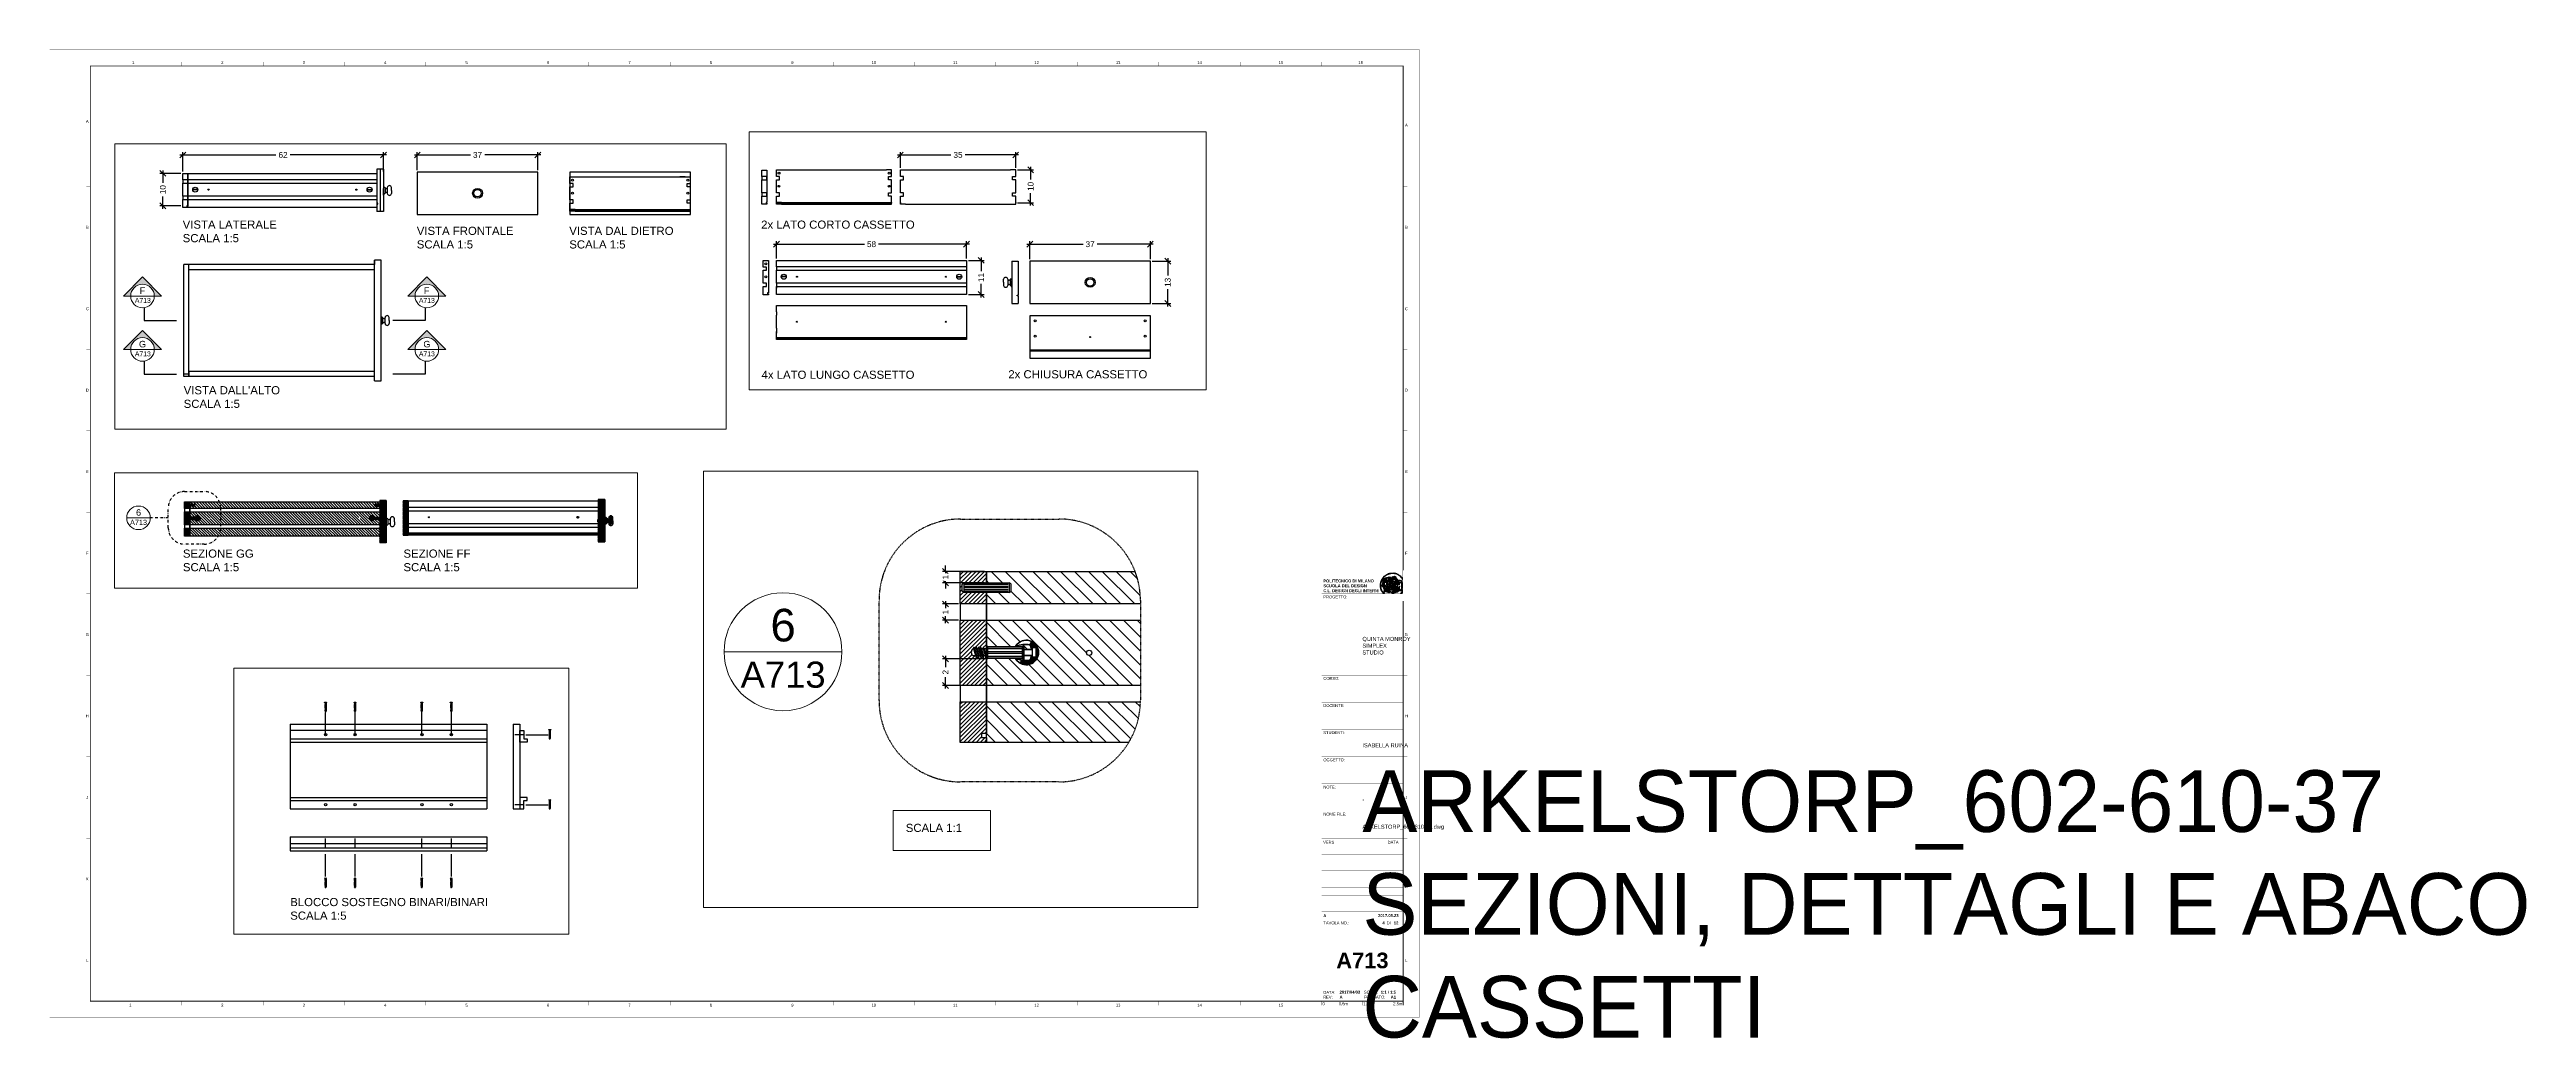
# Paper-space layout 'A713' of a CAD drawing. Header units: millimetres. Extents: x 0 to 1521, y -13 to 594.
# The model-space entities are those that its viewports show. They can reach past a viewport. Long polylines and large blocks are cut down to what shows.
import ezdxf
from ezdxf.enums import TextEntityAlignment as Align

# ---------------------------------------------------------------- set-up
doc = ezdxf.new("R2018")
doc.units = ezdxf.units.MM
doc.header["$LTSCALE"] = 0.5
doc.set_wipeout_variables(frame=1)
doc.linetypes.add('TRATTOPUNTO2', pattern=[12.7, 6.35, -3.175, 0, -3.175])
doc.layers.add('A-ANNO-SYMB', color=202, linetype='Continuous', lineweight=18)
for name, color, linetype in [('ALTRE LINEE', 70, 'Continuous'), ('CONTRONO SEZIONI', 26, 'Continuous'), ('G-ANNO-GEOMETRY', 7, 'Continuous'), ('G-ANNO-LOGO', 3, 'Continuous'), ('G-ANNO-SYSTEM', 7, 'Continuous'), ('G-ANNO-TEXT', 3, 'Continuous'), ('G-ANNO-TTLB', 3, 'Continuous'), ('linee sezionate', 5, 'Continuous'), ('SIMBOLI', 201, 'Continuous'), ('viti', 240, 'Continuous')]:
    doc.layers.add(name, color=color, linetype=linetype)
doc.layers.add('G-ANNO-NPLT', color=210, linetype='Continuous', plot=False)
doc.layers.add('LINEE SEZIONE', color=129, linetype='Continuous', plot=False)
doc.styles.add('ARIAL', font='arial.ttf')
doc.styles.add('ARIAL-BOLD', font='')
doc.styles.add('E-ARIAL', font='arial.ttf')
doc.styles.get("Standard").update_dxf_attribs({"font": 'arial.ttf'})
doc.styles.get('ARIAL-BOLD').set_extended_font_data('Arial', bold=True)
doc.dimstyles.new('TICK_36', dxfattribs={"dimtxt": 3.6, "dimasz": 3.6, "dimexe": 1.8, "dimexo": 1.2, "dimgap": 1.8, "dimtad": 0, "dimdec": 0, "dimzin": 0, "dimdsep": 46, "dimtxsty": 'ARIAL', "dimblk": 'OBLIQUE', "dimcen": 1.8, "dimdle": 1.8, "dimclrd": 3, "dimclre": 3, "dimclrt": 256, "dimadec": 0, "dimazin": 0, "dimtfac": 1, "dimtdec": 0, "dimtmove": 1, "dimatfit": 3, "dimldrblk": 'OPEN90', "dimfxl": 1, "dimtfill": 1, "dimtolj": 1, "dimtzin": 0, "dimarcsym": 0})
pattern_1 = [(45, (-1.82544, -1.69339), (-0.12796865, 0.12796865), [])]
pattern_2 = [(229, (65.27, 18.3991), (0.20128105, -0.17497094), [])]
pattern_3 = [(45, (-1.82544, -41.07242), (-0.12796865, 0.12796865), [])]

# ---------------------------------------------------------------- blocks, each defined once
blk = doc.blocks.new('A1_GRID_LAYOUT')
at = {"layer": 'G-ANNO-NPLT', "const_width": 0.18}
for points in [[(841, 594), (0, 594)], [(0, 0), (0, 594)], [(841, 0), (841, 594)], [(841, 0), (0, 0)]]:
    blk.add_lwpolyline(points, dxfattribs=at)
at = {"layer": 'G-ANNO-TTLB', "const_width": 0.18, "flags": 128}
for points in [[(0, 578.5), (0, 576)], [(81, 586.5), (81, 584)], [(131, 586.5), (131, 584)], [(181, 586.5), (181, 584)], [(231, 586.5), (231, 584)], [(281, 586.5), (281, 584)], [(331, 586.5), (331, 584)], [(381, 586.5), (381, 584)], [(431, 586.5), (431, 584)], [(481, 586.5), (481, 584)], [(531, 586.5), (531, 584)], [(581, 586.5), (581, 584)], [(631, 586.5), (631, 584)], [(681, 586.5), (681, 584)], [(731, 586.5), (731, 584)], [(781, 586.5), (781, 584)], [(25, 510), (22.5, 510)], [(833.5, 510), (831, 510)], [(25, 460), (22.5, 460)], [(833.5, 460), (831, 460)], [(25, 410), (22.5, 410)], [(833.5, 410), (831, 410)], [(25, 360), (22.5, 360)], [(833.5, 360), (831, 360)], [(25, 310), (22.5, 310)], [(833.5, 310), (831, 310)], [(25, 260), (22.5, 260)], [(833.5, 260), (831, 260)], [(25, 210), (22.5, 210)], [(833.5, 210), (831, 210)], [(25, 160), (22.5, 160)], [(833.5, 160), (831, 160)], [(25, 110), (22.5, 110)], [(833.5, 110), (831, 110)], [(833.5, 110), (831, 110)], [(25, 60), (22.5, 60)], [(833.5, 60), (831, 60)], [(833.5, 60), (831, 60)], [(81, 10), (81, 7.5)], [(131, 10), (131, 7.5)], [(181, 10), (181, 7.5)], [(231, 10), (231, 7.5)], [(281, 10), (281, 7.5)], [(331, 10), (331, 7.5)], [(381, 10), (381, 7.5)], [(431, 10), (431, 7.5)], [(481, 10), (481, 7.5)], [(531, 10), (531, 7.5)], [(581, 10), (581, 7.5)], [(631, 10), (631, 7.5)], [(681, 10), (681, 7.5)], [(731, 10), (731, 7.5)], [(781, 10), (781, 7.5)]]:
    blk.add_lwpolyline(points, dxfattribs=at)
at = {"layer": 'G-ANNO-TTLB', "const_width": 0.5, "flags": 128}
blk.add_lwpolyline([(25, 584), (25, 10), (831, 10), (831, 584)], close=True, dxfattribs=at)
at = {"layer": 'G-ANNO-TTLB', "const_width": 0.18}
blk.add_lwpolyline([(716.5, 10), (776.5, 10)], dxfattribs=at)
at = {"layer": 'G-ANNO-TEXT', "style": 'ARIAL'}
for s, p in [('1', (51.3, 586.1)), ('2', (106, 586.1)), ('3', (156, 586.1)), ('4', (206, 586.1)), ('5', (256, 586.1)), ('6', (306, 586.1)), ('7', (356, 586.1)), ('8', (406, 586.1)), ('9', (456, 586.1)), ('10', (506, 586.1)), ('11', (556, 586.1)), ('12', (606, 586.1)), ('13', (656, 586.1)), ('14', (706, 586.1)), ('15', (756, 586.1)), ('16', (804.9, 586.1)), ('A', (23.1, 550)), ('A', (833, 547.7)), ('B', (23.1, 485)), ('B', (833, 485)), ('C', (23.1, 435)), ('C', (833, 435)), ('D', (23.1, 385)), ('D', (833, 385)), ('E', (23.1, 335)), ('E', (833, 335)), ('F', (23.1, 285)), ('F', (833, 285)), ('G', (23.1, 235)), ('G', (833, 235)), ('H', (23.1, 185)), ('H', (833, 185)), ('J', (23.1, 135)), ('J', (833, 135)), ('K', (23.1, 85)), ('K', (833, 85)), ('L', (23.1, 35)), ('L', (833, 35)), ('1', (49.5, 7.5)), ('2', (106, 7.5)), ('3', (156, 7.5)), ('4', (206, 7.5)), ('5', (256, 7.5)), ('6', (306, 7.5)), ('7', (356, 7.5)), ('8', (406, 7.5)), ('9', (456, 7.5)), ('10', (506, 7.5)), ('11', (556, 7.5)), ('12', (606, 7.5)), ('13', (656, 7.5)), ('14', (706, 7.5)), ('15', (756, 7.5))]:
    blk.add_text(s, height=1.8, dxfattribs=at).set_placement(p, align=Align.MIDDLE_CENTER)
blk = doc.blocks.new('logoPolimi')
for p, q in [((-2.37, 0.12), (-2.16, 0.11)), ((-2.37, 0.01), (-2.16, 0.01)), ((-2.36, 0.23), (-2.15, 0.21)), ((-2.35, 0.34), (-2.14, 0.31)), ((-2.33, 0.45), (-2.12, 0.41)), ((-2.3, 0.55), (-2.1, 0.51)), ((-2.28, 0.66), (-2.07, 0.6)), ((-2.24, 0.77), (-2.04, 0.7)), ((-2.2, 0.87), (-2.01, 0.79)), ((-2.16, 0.97), (-1.97, 0.89)), ((-2.11, 1.07), (-1.93, 0.98)), ((-2.06, 1.17), (-1.88, 1.07)), ((-2.01, 1.26), (-1.83, 1.15)), ((-1.94, 1.36), (-1.77, 1.24)), ((-1.88, 1.45), (-1.71, 1.32)), ((-1.84, 0.03), (-1.82, 0.35)), ((-1.81, 1.53), (-1.65, 1.4)), ((-1.74, 1.61), (-1.58, 1.47)), ((-1.73, 0.59), (-1.73, 0.59)), ((-1.73, 0.59), (-1.73, 0.59)), ((-1.66, 1.69), (-1.51, 1.54)), ((-1.65, 0.57), (-1.65, 0.57)), ((-1.59, 1.12), (-1.59, 1.12)), ((-1.58, 1.77), (-1.44, 1.61)), ((-1.51, 0.55), (-1.51, 0.55)), ((-1.51, 0.55), (-1.51, 0.55)), ((-1.49, 1.84), (-1.36, 1.68)), ((-1.41, 1.91), (-1.28, 1.74)), ((-1.32, 1.97), (-1.2, 1.8)), ((-1.31, 0.79), (-1.21, 0.75)), ((-1.21, 0.75), (-1.31, 0.79)), ((-1.21, 0.75), (-1.31, 0.79)), ((-1.22, 2.03), (-1.11, 1.85)), ((-1.21, 0.75), (-1.21, 0.75)), ((-1.21, 0.75), (-1.21, 0.75)), ((-1.19, 0.76), (-1.19, 0.76)), ((-1.19, 0.76), (-1.19, 0.76)), ((-1.17, 0.99), (-1.18, 0.99)), ((-1.18, 0.99), (-1.17, 0.99)), ((-1.16, 0.57), (-1.16, 0.57)), ((-1.16, 0.57), (-1.16, 0.57)), ((-1.13, 2.09), (-1.03, 1.9)), ((-1.1, 0.01), (-0.99, 0.06)), ((-0.99, 0.06), (-1.1, 0.01)), ((-0.99, 0.06), (-1.1, 0.01)), ((-1.03, 2.14), (-0.94, 1.95)), ((-0.99, 0.06), (-0.99, 0.06)), ((-0.99, 0.06), (-0.99, 0.06)), ((-0.97, 0.79), (-0.98, 0.79)), ((-0.89, 0.84), (-0.97, 0.79)), ((-0.97, 0.79), (-0.89, 0.84)), ((-0.96, 1.41), (-0.96, 1.41)), ((-0.96, 1.41), (-0.96, 1.41)), ((-0.93, 2.18), (-0.84, 1.99)), ((-0.89, 0.84), (-0.82, 0.87)), ((-0.82, 0.87), (-0.89, 0.84)), ((-0.89, 0.84), (-0.82, 0.87)), ((-0.88, 0.83), (-0.89, 0.84)), ((-0.85, 1.39), (-0.85, 1.39)), ((-0.85, 1.39), (-0.85, 1.39)), ((-0.84, 0.14), (-0.84, 0.14)), ((-0.83, 2.22), (-0.75, 2.03)), ((-0.77, 1.08), (-0.78, 1.08)), ((-0.78, 1.08), (-0.77, 1.08)), ((-0.61, 1.12), (-0.77, 1.08)), ((-0.77, 1.08), (-0.61, 1.12)), ((-0.77, 1.08), (-0.61, 1.12)), ((-0.75, 1.3), (-0.76, 1.29)), ((-0.76, 1.29), (-0.75, 1.3)), ((-0.72, 2.26), (-0.66, 2.06)), ((-0.65, 0.99), (-0.7, 0.96)), ((-0.69, 0.18), (-0.68, 0.18)), ((-0.66, 0.93), (-0.66, 0.93)), ((-0.66, 0.93), (-0.64, 0.93)), ((-0.66, 0.93), (-0.66, 0.93)), ((-0.66, 0.93), (-0.66, 0.93)), ((-0.63, 1.01), (-0.63, 1.01)), ((-0.63, 1.01), (-0.62, 1.01)), ((-0.63, 0.66), (-0.63, 0.66)), ((-0.61, 2.29), (-0.56, 2.09)), ((-0.6, 1.12), (-0.61, 1.12)), ((-0.61, 1.12), (-0.6, 1.12)), ((-0.61, 1.12), (-0.6, 1.12)), ((-0.61, 0.86), (-0.57, 0.85)), ((-0.57, 0.85), (-0.61, 0.86)), ((-0.61, 0.86), (-0.57, 0.85)), ((-0.53, 1.08), (-0.6, 1.12)), ((-0.6, 1.12), (-0.6, 1.11)), ((-0.6, 1.12), (-0.53, 1.08)), ((-0.57, 0.8), (-0.59, 0.8)), ((-0.57, 0.85), (-0.53, 0.84)), ((-0.57, 0.85), (-0.57, 0.85)), ((-0.57, 0.85), (-0.57, 0.85)), ((-0.57, 0.85), (-0.53, 0.84)), ((-0.56, 0.29), (-0.49, 0.48)), ((-0.56, 0.14), (-0.56, 0.29)), ((-0.5, 0.11), (-0.56, 0.14)), ((-0.53, 0.84), (-0.51, 0.84)), ((-0.53, 0.84), (-0.51, 0.84)), ((-0.53, 0.84), (-0.53, 0.84)), ((-0.51, 2.32), (-0.46, 2.11)), ((-0.51, 0.11), (-0.51, 0.11)), ((-0.51, 0.11), (-0.51, 0.11)), ((-0.34, 0.33), (-0.5, 0.11)), ((-0.49, 0.48), (-0.41, 0.55)), ((-0.42, 0.8), (-0.47, 0.79)), ((-0.42, 0.8), (-0.47, 0.79)), ((-0.47, 0.79), (-0.45, 0.76)), ((-0.47, 0.79), (-0.45, 0.76)), ((-0.45, 1.14), (-0.42, 1.11)), ((-0.42, 1.26), (-0.36, 1.22)), ((-0.41, 0.55), (-0.34, 0.49)), ((-0.4, 2.34), (-0.36, 2.13)), ((-0.4, 1.37), (-0.38, 1.38)), ((-0.39, 1.37), (-0.4, 1.37)), ((-0.35, 1.33), (-0.4, 1.37)), ((-0.39, 1.24), (-0.4, 1.23)), ((-0.38, 1.14), (-0.38, 1.14)), ((-0.34, 0.49), (-0.09, 0.48)), ((-0.16, 0.32), (-0.34, 0.33)), ((-0.14, 0.32), (-0.31, 0.34)), ((-0.29, 2.35), (-0.26, 2.14)), ((-0.28, 1.3), (-0.29, 1.3)), ((-0.28, 1.3), (-0.28, 1.3)), ((-0.18, 2.36), (-0.16, 2.15)), ((-0.16, 1.24), (-0.16, 1.25)), ((-0.16, 1.25), (-0.16, 1.25)), ((-0.16, 0.49), (-0.14, 0.64)), ((-0.06, 0.27), (-0.16, 0.32)), ((-0.1, 0.88), (-0.09, 0.87)), ((-0.08, 1.37), (-0.08, 1.38)), ((-0.08, 1.23), (-0.05, 1.21)), ((-0.05, 1.21), (-0.08, 1.23)), ((-0.08, 1.23), (-0.05, 1.21)), ((-0.07, 2.37), (-0.06, 2.16)), ((-0.03, 0.26), (-0.06, 0.27)), ((-0.05, 1.21), (-0.04, 1.21)), ((-0.04, 1.21), (-0.05, 1.21)), ((-0.04, 1.21), (-0.04, 1.21)), ((-0.04, 1.21), (-0.04, 1.21)), ((-0.04, 0.48), (-0.03, 0.26)), ((0.03, 1.15), (0.03, 1.15)), ((0.03, 0.66), (0.03, 0.67)), ((0.04, 2.37), (0.04, 2.16)), ((0.07, 0.58), (0.07, 0.57)), ((0.1, 1.18), (0.1, 1.18)), ((0.1, 0.84), (0.1, 0.84)), ((0.13, 1.32), (0.17, 1.19)), ((0.15, 2.36), (0.14, 2.16)), ((0.14, 0.71), (0.34, 0.65)), ((0.31, 0.56), (0.17, 0.63)), ((0.26, 2.36), (0.24, 2.15)), ((0.27, 1.61), (0.27, 1.61)), ((0.27, 1.61), (0.27, 1.61)), ((0.27, 1.61), (0.27, 1.61)), ((0.29, 1.29), (0.29, 1.29)), ((0.29, 1.29), (0.29, 1.29)), ((0.29, 1.29), (0.29, 1.29)), ((0.29, 1.29), (0.29, 1.29)), ((0.33, 0.49), (0.34, 0.49)), ((0.33, 0.03), (0.35, 0.03)), ((0.33, 0.03), (0.35, 0.03)), ((0.37, 2.34), (0.34, 2.13)), ((0.34, 0.65), (0.34, 0.64)), ((0.35, 0.03), (0.57, 0.06)), ((0.35, 0.03), (0.57, 0.06)), ((0.35, 0.03), (0.35, 0.03)), ((0.35, 0.03), (0.35, 0.03)), ((0.38, 1.36), (0.37, 1.35)), ((0.38, 0.34), (0.37, 0.34)), ((0.38, 0.34), (0.38, 0.34)), ((0.43, 0.67), (0.39, 0.64)), ((0.48, 2.32), (0.44, 2.12)), ((0.49, 1.05), (0.51, 1.13)), ((0.51, 1.13), (0.49, 1.05)), ((0.49, 1.05), (0.51, 1.13)), ((0.51, 1.31), (0.5, 1.29)), ((0.51, 1.13), (0.52, 1.23)), ((0.52, 1.23), (0.51, 1.23)), ((0.51, 1.23), (0.52, 1.23)), ((0.52, 1.23), (0.51, 1.13)), ((0.51, 1.13), (0.52, 1.23)), ((0.52, 1.24), (0.6, 1.37)), ((0.52, 1.23), (0.6, 1.36)), ((0.6, 1.36), (0.52, 1.23)), ((0.52, 1.23), (0.52, 1.23)), ((0.52, 1.23), (0.52, 1.24)), ((0.52, 1.23), (0.52, 1.23)), ((0.55, 1.07), (0.53, 1.06)), ((0.53, 1.04), (0.53, 1.06)), ((0.53, 1.05), (0.53, 1.04)), ((0.59, 2.3), (0.54, 2.09)), ((0.54, 0.3), (0.63, 0.32)), ((0.54, -0.08), (0.61, 0.06)), ((0.61, 0.06), (0.54, -0.08)), ((0.54, -0.08), (0.61, 0.06)), ((0.56, 0.19), (0.59, 0.21)), ((0.57, 1.07), (0.57, 1.07)), ((0.57, 1.07), (0.57, 1.07)), ((0.57, 1.07), (0.57, 1.07)), ((0.57, 1.07), (0.57, 1.07)), ((0.57, 1.07), (0.57, 1.07)), ((0.57, 1.07), (0.57, 1.07)), ((0.57, 1.07), (0.57, 1.07)), ((0.58, 0.3), (0.59, 0.29)), ((0.59, 0.78), (0.59, 0.79)), ((0.59, 0.79), (0.59, 0.79)), ((0.59, 0.79), (0.59, 0.79)), ((0.59, 0.79), (0.59, 0.78)), ((0.61, 0.06), (0.6, 0.07)), ((0.6, 0.07), (0.61, 0.06)), ((0.61, 0.06), (0.61, 0.07)), ((0.62, 0.21), (0.65, 0.22)), ((0.69, 2.27), (0.63, 2.07)), ((0.64, 1.37), (0.65, 1.37)), ((0.69, 0.86), (0.68, 0.86)), ((0.68, 0.86), (0.69, 0.86)), ((0.68, 0.76), (0.68, 0.76)), ((0.8, 2.23), (0.73, 2.03)), ((0.76, 0.26), (0.76, 0.26)), ((0.9, 2.19), (0.82, 2)), ((0.82, 0.35), (0.84, 0.36)), ((0.82, 0.35), (0.82, 0.35)), ((0.84, 0.36), (0.84, 0.37)), ((0.85, 0.34), (1.05, 0.35)), ((1, 2.15), (0.91, 1.96)), ((0.93, 1.05), (0.93, 1.05)), ((0.93, 1.05), (0.93, 1.05)), ((0.93, 1.05), (0.93, 1.04)), ((0.93, 1.05), (0.93, 1.05)), ((0.97, 0.66), (0.96, 0.66)), ((1.01, 0.97), (0.98, 0.96)), ((1.1, 2.1), (1, 1.91)), ((1.2, 2.04), (1.09, 1.86)), ((1.17, 0.96), (1.17, 0.95)), ((1.17, 0.95), (1.17, 0.95)), ((1.29, 1.99), (1.18, 1.81)), ((1.38, 1.92), (1.26, 1.75)), ((1.34, 0.37), (1.26, 0.04)), ((1.27, 0.37), (1.27, 0.38)), ((1.28, 0.95), (1.28, 0.95)), ((1.47, 1.86), (1.34, 1.69)), ((1.37, 0.73), (1.46, 0.81)), ((1.41, 0.4), (1.41, 0.41)), ((1.56, 1.79), (1.42, 1.63)), ((1.64, 1.71), (1.49, 1.56)), ((1.49, 0.9), (1.57, 0.92)), ((1.72, 1.63), (1.56, 1.49)), ((1.67, 0.6), (1.57, 0.53)), ((1.79, 1.55), (1.63, 1.41)), ((1.86, 1.47), (1.7, 1.34)), ((1.93, 1.38), (1.76, 1.26)), ((1.99, 1.29), (1.81, 1.17)), ((2.05, 1.19), (1.87, 1.09)), ((2.1, 1.1), (1.92, 1)), ((2.15, 1), (1.96, 0.91)), ((2.19, 0.9), (2, 0.82)), ((2.23, 0.79), (2.04, 0.72)), ((2.27, 0.69), (2.07, 0.63)), ((2.3, 0.58), (2.09, 0.53)), ((2.32, 0.47), (2.12, 0.43)), ((2.34, 0.37), (2.13, 0.33)), ((2.36, 0.26), (2.15, 0.23)), ((2.37, 0.15), (2.16, 0.13)), ((2.37, 0.04), (2.16, 0.03)), ((-2.37, -0.1), (-2.16, -0.09)), ((-2.36, -0.21), (-2.15, -0.19)), ((-2.35, -0.32), (-2.14, -0.29)), ((-2.33, -0.43), (-2.12, -0.39)), ((-2.31, -0.54), (-2.1, -0.49)), ((-2.28, -0.65), (-2.08, -0.59)), ((-2.25, -0.75), (-2.05, -0.69)), ((-2.21, -0.86), (-2.02, -0.78)), ((-2.17, -0.96), (-1.98, -0.87)), ((-2.12, -1.06), (-1.93, -0.96)), ((-2.07, -1.16), (-1.89, -1.05)), ((-2.04, -0.15), (-1.97, -0.2)), ((-2.01, -1.25), (-1.84, -1.14)), ((-1.95, -1.34), (-1.78, -1.22)), ((-1.89, -1.43), (-1.72, -1.31)), ((-1.82, -1.52), (-1.66, -1.38)), ((-1.75, -1.6), (-1.59, -1.46)), ((-1.67, -1.68), (-1.52, -1.53)), ((-1.58, -0.12), (-1.6, -0.18)), ((-1.6, -0.18), (-1.58, -0.28)), ((-1.57, -0.54), (-1.59, -0.54)), ((-1.59, -0.54), (-1.59, -0.54)), ((-1.59, -1.76), (-1.45, -1.6)), ((-1.56, -0.32), (-1.56, -0.31)), ((-1.56, -0.31), (-1.56, -0.31)), ((-1.53, -0.65), (-1.53, -0.65)), ((-1.53, -0.65), (-1.53, -0.65)), ((-1.51, -1.83), (-1.37, -1.67)), ((-1.48, -0.86), (-1.48, -0.85)), ((-1.42, -0.37), (-1.42, -0.37)), ((-1.42, -1.9), (-1.29, -1.73)), ((-1.38, -0.46), (-1.38, -0.46)), ((-1.33, -1.96), (-1.21, -1.79)), ((-1.31, -0.24), (-1.31, -0.23)), ((-1.31, -0.23), (-1.31, -0.24)), ((-1.24, -2.02), (-1.13, -1.84)), ((-1.23, -0.19), (-1.23, -0.19)), ((-1.23, -0.19), (-1.23, -0.19)), ((-1.23, -0.19), (-1.23, -0.19)), ((-1.23, -0.19), (-1.23, -0.19)), ((-1.14, -2.08), (-1.04, -1.89)), ((-1.04, -2.13), (-0.95, -1.94)), ((-1.01, -0.39), (-1.02, -0.39)), ((-1.02, -0.39), (-1.01, -0.39)), ((-1.02, -0.7), (-1.02, -0.7)), ((-1.02, -0.7), (-1.02, -0.7)), ((-1.02, -0.7), (-1.02, -0.7)), ((-0.94, -2.18), (-0.86, -1.98)), ((-0.84, -2.22), (-0.77, -2.02)), ((-0.79, -0.51), (-0.83, -0.58)), ((-0.83, -0.58), (-0.79, -0.51)), ((-0.83, -0.58), (-0.79, -0.51)), ((-0.78, -1.05), (-0.83, -0.94)), ((-0.83, -0.94), (-0.78, -1.05)), ((-0.83, -0.94), (-0.83, -0.94)), ((-0.83, -0.94), (-0.78, -1.05)), ((-0.82, -1.23), (-0.82, -1.23)), ((-0.82, -1.23), (-0.77, -1.23)), ((-0.77, -1.23), (-0.82, -1.23)), ((-0.82, -1.23), (-0.82, -1.23)), ((-0.77, -1.23), (-0.82, -1.23)), ((-0.75, -0.96), (-0.8, -0.89)), ((-0.8, -0.89), (-0.79, -0.92)), ((-0.79, -0.92), (-0.8, -0.89)), ((-0.8, -0.89), (-0.75, -0.96)), ((-0.79, -0.92), (-0.8, -0.89)), ((-0.8, -0.89), (-0.8, -0.89)), ((-0.8, -0.89), (-0.75, -0.96)), ((-0.79, -0.92), (-0.78, -0.95)), ((-0.78, -0.95), (-0.79, -0.92)), ((-0.78, -0.95), (-0.79, -0.92)), ((-0.77, -0.49), (-0.78, -0.48)), ((-0.78, -0.48), (-0.77, -0.49)), ((-0.78, -0.95), (-0.76, -1)), ((-0.76, -1), (-0.78, -0.95)), ((-0.76, -1), (-0.78, -0.95)), ((-0.71, -0.89), (-0.75, -0.87)), ((-0.75, -0.87), (-0.71, -0.89)), ((-0.75, -0.87), (-0.71, -0.89)), ((-0.72, -1.01), (-0.75, -0.96)), ((-0.75, -0.96), (-0.72, -1.01)), ((-0.75, -0.96), (-0.72, -1.01)), ((-0.74, -2.25), (-0.67, -2.05)), ((-0.64, -0.93), (-0.71, -0.89)), ((-0.71, -0.89), (-0.64, -0.93)), ((-0.71, -0.89), (-0.64, -0.93)), ((-0.66, -0.53), (-0.66, -0.53)), ((-0.66, -0.53), (-0.66, -0.53)), ((-0.66, -0.53), (-0.66, -0.53)), ((-0.63, -2.29), (-0.57, -2.08)), ((-0.52, -2.31), (-0.48, -2.11)), ((-0.39, -0.81), (-0.51, -0.69)), ((-0.51, -1.04), (-0.5, -1.04)), ((-0.48, -0.42), (-0.48, -0.42)), ((-0.48, -0.42), (-0.48, -0.42)), ((-0.48, -0.42), (-0.48, -0.42)), ((-0.42, -2.33), (-0.38, -2.13)), ((-0.41, -0.51), (-0.41, -0.51)), ((-0.38, -0.05), (-0.39, -0.12)), ((-0.39, -0.12), (-0.37, -0.1)), ((-0.35, -0.14), (-0.37, -0.08)), ((-0.37, -0.09), (-0.37, -0.09)), ((-0.33, -0.12), (-0.35, -0.14)), ((-0.32, -0.14), (-0.35, -0.14)), ((-0.35, -0.18), (-0.34, -0.22)), ((-0.34, -0.08), (-0.29, -0.16)), ((-0.34, -0.22), (-0.34, -0.22)), ((-0.27, -0.17), (-0.32, -0.14)), ((-0.31, -2.35), (-0.28, -2.14)), ((-0.25, -0.91), (-0.26, -0.9)), ((-0.26, -1.29), (0.1, -1.2)), ((0.1, -1.2), (-0.26, -1.29)), ((0.08, -1.4), (-0.26, -1.29)), ((-0.26, -1.29), (0.08, -1.4)), ((-0.26, -1.38), (-0.26, -1.29)), ((-0.26, -1.29), (-0.26, -1.29)), ((-0.26, -1.29), (-0.26, -1.38)), ((-0.26, -1.29), (0.08, -1.4)), ((-0.26, -1.29), (-0.26, -1.29)), ((0.08, -1.49), (-0.26, -1.38)), ((-0.26, -1.38), (0.09, -1.49)), ((-0.2, -2.36), (-0.18, -2.15)), ((-0.14, -0.15), (-0.16, -0.13)), ((-0.11, -0.04), (-0.12, -0.05)), ((-0.09, -2.37), (-0.08, -2.16)), ((-0.04, -0.41), (-0.01, -0.44)), ((-0.01, -0.44), (-0.04, -0.41)), ((-0.04, -0.41), (-0.01, -0.44)), ((0.03, -2.37), (0.02, -2.16)), ((0.07, -0.84), (0.07, -0.84)), ((0.07, -0.84), (0.07, -0.84)), ((0.1, -1.2), (0.08, -1.32)), ((0.08, -1.32), (0.13, -1.2)), ((0.08, -1.4), (0.72, -1.22)), ((0.72, -1.22), (0.08, -1.4)), ((0.08, -1.4), (0.72, -1.22)), ((0.72, -1.31), (0.08, -1.49)), ((0.08, -1.44), (0.08, -1.4)), ((0.08, -1.4), (0.08, -1.44)), ((0.08, -1.4), (0.08, -1.49)), ((0.08, -1.49), (0.08, -1.44)), ((0.08, -1.44), (0.08, -1.44)), ((0.08, -1.44), (0.08, -1.45)), ((0.08, -1.45), (0.08, -1.46)), ((0.08, -1.46), (0.08, -1.49)), ((0.1, -1.01), (0.09, -0.86)), ((0.1, -1.01), (0.09, -0.86)), ((0.09, -1.49), (0.72, -1.31)), ((0.1, -1.2), (0.12, -1.04)), ((0.12, -1.04), (0.1, -1.2)), ((0.13, -1.2), (0.1, -1.2)), ((0.1, -1.2), (0.13, -1.2)), ((0.13, -1.2), (0.1, -1.2)), ((0.1, -1.2), (0.1, -1.2)), ((0.11, -0.44), (0.11, -0.44)), ((0.11, -0.44), (0.11, -0.44)), ((0.12, -0.21), (0.12, -0.21)), ((0.12, -0.21), (0.12, -0.21)), ((0.12, -0.21), (0.12, -0.21)), ((0.12, -0.21), (0.12, -0.21)), ((0.12, -0.21), (0.12, -0.21)), ((0.12, -0.21), (0.12, -0.21)), ((0.12, -0.21), (0.12, -0.21)), ((0.12, -0.21), (0.12, -0.21)), ((0.12, -0.21), (0.12, -0.21)), ((0.12, -0.21), (0.12, -0.21)), ((0.12, -0.21), (0.12, -0.21)), ((0.12, -0.21), (0.12, -0.21)), ((0.12, -0.21), (0.12, -0.21)), ((0.12, -0.56), (0.14, -0.53)), ((0.14, -0.53), (0.12, -0.56)), ((0.12, -0.56), (0.14, -0.53)), ((0.12, -1.04), (0.12, -1.04)), ((0.12, -1.04), (0.12, -1.04)), ((0.12, -1.04), (0.12, -1.04)), ((0.14, -2.37), (0.12, -2.16)), ((0.21, -0.99), (0.13, -1.2)), ((0.13, -1.2), (0.21, -0.99)), ((0.36, -1.14), (0.13, -1.2)), ((0.13, -1.2), (0.26, -1.17)), ((0.14, -0.53), (0.16, -0.49)), ((0.16, -0.49), (0.14, -0.53)), ((0.14, -0.53), (0.16, -0.49)), ((0.16, -0.49), (0.16, -0.49)), ((0.16, -0.49), (0.16, -0.49)), ((0.28, -1.19), (0.21, -0.99)), ((0.21, -0.99), (0.31, -1.27)), ((0.25, -2.36), (0.22, -2.15)), ((0.24, -0.17), (0.24, -0.16)), ((0.24, -0.16), (0.24, -0.17)), ((0.25, -0.84), (0.25, -0.88)), ((0.25, -0.88), (0.25, -0.84)), ((0.25, -0.88), (0.25, -0.84)), ((0.25, -0.88), (0.29, -1.17)), ((0.26, -0.88), (0.25, -0.88)), ((0.31, -1.27), (0.25, -0.88)), ((0.26, -1.17), (0.28, -1.16)), ((0.28, -1.16), (0.36, -1.14)), ((0.29, -1.17), (0.28, -1.19)), ((0.35, -2.34), (0.32, -2.14)), ((0.36, -1.14), (0.72, -1.22)), ((0.72, -1.22), (0.36, -1.14)), ((0.46, -2.32), (0.42, -2.12)), ((0.49, -0.31), (0.49, -0.31)), ((0.49, -0.31), (0.49, -0.31)), ((0.5, -0.27), (0.5, -0.27)), ((0.51, -0.27), (0.51, -0.27)), ((0.57, -2.3), (0.52, -2.1)), ((0.68, -2.27), (0.62, -2.07)), ((0.78, -2.24), (0.71, -2.04)), ((0.72, -0.81), (0.75, -0.89)), ((0.72, -1.22), (0.72, -1.31)), ((0.72, -1.31), (0.72, -1.22)), ((0.74, -0.23), (0.74, -0.23)), ((0.74, -0.23), (0.75, -0.24)), ((0.75, -0.23), (0.75, -0.23)), ((0.89, -2.2), (0.81, -2)), ((0.86, -0.25), (0.82, -0.34)), ((0.87, -0.22), (0.86, -0.23)), ((0.87, -0.22), (0.86, -0.25)), ((0.99, -2.15), (0.9, -1.96)), ((0.96, -0.58), (0.96, -0.57)), ((1.09, -2.11), (0.99, -1.92)), ((1.05, -1.05), (1.04, -1.05)), ((1.19, -2.05), (1.08, -1.87)), ((1.28, -2), (1.17, -1.82)), ((1.37, -1.93), (1.25, -1.76)), ((1.31, -0.27), (1.3, -0.26)), ((1.3, -0.26), (1.3, -0.26)), ((1.3, -0.26), (1.3, -0.26)), ((1.3, -0.26), (1.31, -0.27)), ((1.3, -0.26), (1.3, -0.26)), ((1.46, -1.87), (1.33, -1.7)), ((1.54, -1.8), (1.41, -1.64)), ((1.63, -1.72), (1.48, -1.57)), ((1.71, -1.65), (1.55, -1.5)), ((1.78, -1.57), (1.62, -1.43)), ((1.85, -1.48), (1.69, -1.35)), ((1.92, -1.39), (1.75, -1.27)), ((1.98, -1.3), (1.81, -1.19)), ((2.04, -1.21), (1.86, -1.1)), ((2.09, -1.11), (1.91, -1.01)), ((2.14, -1.01), (1.95, -0.92)), ((2.19, -0.91), (1.99, -0.83)), ((2.23, -0.81), (2.03, -0.74)), ((2.26, -0.7), (2.06, -0.64)), ((2.29, -0.6), (2.09, -0.55)), ((2.32, -0.49), (2.11, -0.45)), ((2.34, -0.38), (2.13, -0.35)), ((2.35, -0.27), (2.15, -0.25)), ((2.37, -0.08), (2.16, -0.07)), ((2.36, -0.16), (2.16, -0.15))]:
    blk.add_line(p, q)
for points in [[(-1.9, 0.12), (-1.94, 0.02), (-2.05, -0.09), (-2.05, -0.09)], [(-1.86, 0.38), (-1.86, 0.38), (-1.87, 0.19), (-1.9, 0.12)], [(-1.76, 0.6), (-1.76, 0.6), (-1.84, 0.57), (-1.86, 0.38)], [(-1.86, -0.04), (-1.84, 0.02), (-1.84, 0.03), (-1.84, 0.03)], [(-1.82, 0.78), (-1.83, 0.8), (-1.85, 0.86), (-1.83, 0.88)], [(-1.82, 0.78), (-1.83, 0.8), (-1.85, 0.86), (-1.83, 0.88)], [(-1.83, 0.88), (-1.81, 0.9), (-1.76, 0.96), (-1.76, 0.96)], [(-1.83, 0.88), (-1.81, 0.9), (-1.76, 0.96), (-1.76, 0.96)], [(-1.76, 0.6), (-1.83, 0.7), (-1.78, 0.74), (-1.78, 0.74)], [(-1.78, 0.74), (-1.79, 0.74), (-1.83, 0.7), (-1.76, 0.6)], [(-1.78, 0.74), (-1.8, 0.76), (-1.81, 0.78), (-1.82, 0.78)], [(-1.78, 0.74), (-1.8, 0.76), (-1.81, 0.78), (-1.82, 0.78)], [(-1.82, 0.35), (-1.81, 0.5), (-1.73, 0.59), (-1.73, 0.59)], [(-1.82, -0.19), (-1.73, -0.07), (-1.75, 0.14), (-1.75, 0.3)], [(-1.75, 0.33), (-1.75, 0.17), (-1.73, -0.05), (-1.8, -0.17)], [(-1.78, 0.74), (-1.75, 0.72), (-1.72, 0.69), (-1.68, 0.7)], [(-1.68, 0.7), (-1.72, 0.69), (-1.75, 0.72), (-1.78, 0.74)], [(-1.68, 0.7), (-1.72, 0.69), (-1.75, 0.72), (-1.78, 0.74)], [(-1.78, 0.74), (-1.78, 0.74), (-1.78, 0.74), (-1.78, 0.74)], [(-1.76, 0.96), (-1.68, 1.1), (-1.59, 1.12), (-1.59, 1.12)], [(-1.76, 0.96), (-1.68, 1.1), (-1.6, 1.12), (-1.6, 1.12)], [(-1.73, 0.59), (-1.74, 0.59), (-1.75, 0.6), (-1.76, 0.6)], [(-1.73, 0.59), (-1.74, 0.59), (-1.75, 0.6), (-1.76, 0.6)], [(-1.75, 0.3), (-1.76, 0.47), (-1.65, 0.57), (-1.65, 0.57)], [(-1.65, 0.57), (-1.65, 0.57), (-1.76, 0.5), (-1.75, 0.33)], [(-1.65, 0.57), (-1.68, 0.58), (-1.7, 0.58), (-1.73, 0.59)], [(-1.65, 0.57), (-1.68, 0.58), (-1.7, 0.58), (-1.73, 0.59)], [(-1.5, 0.71), (-1.53, 0.74), (-1.61, 0.71), (-1.68, 0.7)], [(-1.68, 0.7), (-1.61, 0.71), (-1.53, 0.73), (-1.5, 0.71)], [(-1.5, 0.71), (-1.53, 0.73), (-1.61, 0.71), (-1.68, 0.7)], [(-1.51, 0.55), (-1.56, 0.56), (-1.61, 0.56), (-1.65, 0.57)], [(-1.65, 0.57), (-1.61, 0.56), (-1.56, 0.56), (-1.51, 0.55)], [(-1.51, 0.55), (-1.56, 0.56), (-1.61, 0.56), (-1.65, 0.57)], [(-1.59, 1.12), (-1.6, 1.06), (-1.61, 0.99), (-1.61, 0.97)], [(-1.61, 0.97), (-1.61, 0.99), (-1.6, 1.06), (-1.59, 1.12)], [(-1.61, 0.97), (-1.61, 0.99), (-1.6, 1.06), (-1.59, 1.12)], [(-1.61, 0.97), (-1.61, 0.95), (-1.56, 0.88), (-1.54, 0.87)], [(-1.54, 0.87), (-1.56, 0.88), (-1.61, 0.95), (-1.61, 0.97)], [(-1.54, 0.87), (-1.56, 0.88), (-1.61, 0.96), (-1.61, 0.97)], [(-1.59, 1.12), (-1.59, 1.13), (-1.59, 1.15), (-1.58, 1.16)], [(-1.59, 1.12), (-1.59, 1.13), (-1.59, 1.15), (-1.58, 1.16)], [(-1.58, 1.16), (-1.57, 1.21), (-1.52, 1.23), (-1.49, 1.25)], [(-1.58, 1.16), (-1.57, 1.21), (-1.52, 1.23), (-1.49, 1.25)], [(-1.58, 0.36), (-1.58, 0.48), (-1.51, 0.55), (-1.51, 0.55)], [(-1.51, 0.55), (-1.51, 0.55), (-1.58, 0.48), (-1.58, 0.36)], [(-1.51, 0.55), (-1.51, 0.55), (-1.58, 0.48), (-1.58, 0.36)], [(-1.55, 0.04), (-1.55, 0.08), (-1.58, 0.25), (-1.58, 0.36)], [(-1.58, 0.36), (-1.58, 0.25), (-1.55, 0.08), (-1.55, 0.04)], [(-1.58, 0.36), (-1.58, 0.25), (-1.55, 0.08), (-1.55, 0.04)], [(-1.58, -0.12), (-1.57, -0.06), (-1.55, 0.02), (-1.55, 0.04)], [(-1.55, 0.04), (-1.55, 0.02), (-1.57, -0.06), (-1.58, -0.12)], [(-1.55, 0.04), (-1.55, 0.02), (-1.56, -0.04), (-1.57, -0.1)], [(-1.54, 0.87), (-1.52, 0.85), (-1.47, 0.83), (-1.44, 0.83)], [(-1.44, 0.83), (-1.47, 0.83), (-1.52, 0.85), (-1.54, 0.87)], [(-1.45, 0.83), (-1.47, 0.83), (-1.52, 0.85), (-1.54, 0.87)], [(-1.51, 0.55), (-1.33, 0.54), (-1.16, 0.57), (-1.16, 0.57)], [(-1.16, 0.57), (-1.16, 0.57), (-1.33, 0.54), (-1.51, 0.55)], [(-1.16, 0.57), (-1.16, 0.57), (-1.33, 0.54), (-1.51, 0.55)], [(-1.5, 0.71), (-1.46, 0.68), (-1.4, 0.62), (-1.33, 0.66)], [(-1.33, 0.66), (-1.4, 0.62), (-1.46, 0.68), (-1.5, 0.71)], [(-1.33, 0.66), (-1.4, 0.62), (-1.46, 0.68), (-1.5, 0.71)], [(-1.49, 1.25), (-1.46, 1.26), (-1.42, 1.33), (-1.39, 1.36)], [(-1.49, 1.25), (-1.46, 1.27), (-1.43, 1.34), (-1.39, 1.36)], [(-1.31, 0.79), (-1.33, 0.79), (-1.42, 0.83), (-1.45, 0.83)], [(-1.44, 0.83), (-1.42, 0.83), (-1.33, 0.79), (-1.31, 0.79)], [(-1.31, 0.79), (-1.33, 0.79), (-1.42, 0.83), (-1.44, 0.83)], [(-1.35, 1.1), (-1.4, 1.17), (-1.36, 1.23), (-1.29, 1.31)], [(-1.29, 1.31), (-1.36, 1.23), (-1.4, 1.17), (-1.35, 1.1)], [(-1.35, 1.1), (-1.4, 1.17), (-1.36, 1.23), (-1.29, 1.31)], [(-1.39, 1.36), (-1.35, 1.38), (-1.26, 1.4), (-1.19, 1.41)], [(-1.39, 1.36), (-1.35, 1.38), (-1.26, 1.4), (-1.19, 1.41)], [(-1.18, 0.99), (-1.24, 0.97), (-1.3, 1.03), (-1.35, 1.1)], [(-1.35, 1.1), (-1.3, 1.03), (-1.24, 0.97), (-1.18, 0.99)], [(-1.18, 1), (-1.24, 0.97), (-1.3, 1.03), (-1.35, 1.1)], [(-1.33, 0.66), (-1.28, 0.7), (-1.23, 0.73), (-1.21, 0.75)], [(-1.21, 0.75), (-1.23, 0.73), (-1.28, 0.7), (-1.33, 0.66)], [(-1.21, 0.75), (-1.23, 0.73), (-1.28, 0.7), (-1.33, 0.66)], [(-1.29, 1.31), (-1.22, 1.39), (-1.01, 1.41), (-0.96, 1.41)], [(-0.96, 1.41), (-1.01, 1.41), (-1.22, 1.39), (-1.29, 1.31)], [(-1.29, 1.31), (-1.22, 1.39), (-1.01, 1.41), (-0.96, 1.41)], [(-1.24, -0.02), (-1.21, -0.01), (-1.1, 0.01), (-1.1, 0.01)], [(-1.1, 0.01), (-1.1, 0.01), (-1.21, -0.01), (-1.24, -0.02)], [(-1.1, 0.01), (-1.1, 0.01), (-1.21, -0.01), (-1.24, -0.02)], [(-1.21, 0.75), (-1.2, 0.75), (-1.19, 0.76), (-1.19, 0.76)], [(-1.19, 0.76), (-1.19, 0.76), (-1.2, 0.75), (-1.21, 0.75)], [(-1.19, 0.76), (-1.19, 0.76), (-1.2, 0.76), (-1.21, 0.75)], [(-1.19, 1.41), (-1.11, 1.43), (-0.97, 1.41), (-0.97, 1.41)], [(-1.19, 1.41), (-1.12, 1.43), (-0.98, 1.41), (-0.98, 1.41)], [(-1.19, 0.76), (-1.19, 0.77), (-1.18, 0.78), (-1.18, 0.79)], [(-1.18, 0.79), (-1.18, 0.78), (-1.19, 0.77), (-1.19, 0.76)], [(-1.19, 0.76), (-1.19, 0.77), (-1.19, 0.78), (-1.18, 0.79)], [(-1.18, 0.68), (-1.18, 0.68), (-1.19, 0.71), (-1.19, 0.76)], [(-1.19, 0.76), (-1.19, 0.71), (-1.18, 0.68), (-1.18, 0.68)], [(-1.18, 0.68), (-1.18, 0.68), (-1.19, 0.71), (-1.19, 0.76)], [(-1.18, 0.97), (-1.18, 0.97), (-1.18, 0.98), (-1.17, 0.99)], [(-1.17, 0.99), (-1.18, 0.98), (-1.18, 0.97), (-1.18, 0.97)], [(-1.18, 0.97), (-1.18, 0.97), (-1.18, 0.98), (-1.17, 0.99)], [(-1.18, 0.79), (-1.17, 0.86), (-1.18, 0.95), (-1.18, 0.97)], [(-1.18, 0.97), (-1.18, 0.95), (-1.17, 0.86), (-1.18, 0.79)], [(-1.18, 0.79), (-1.17, 0.86), (-1.18, 0.95), (-1.18, 0.97)], [(-1.16, 0.57), (-1.17, 0.6), (-1.18, 0.64), (-1.18, 0.68)], [(-1.18, 0.68), (-1.18, 0.64), (-1.17, 0.6), (-1.16, 0.57)], [(-1.16, 0.57), (-1.17, 0.6), (-1.18, 0.64), (-1.18, 0.68)], [(-1.17, 0.99), (-1.17, 1.03), (-1.16, 1.09), (-1.14, 1.13)], [(-1.09, 0.42), (-1.1, 0.44), (-1.14, 0.48), (-1.16, 0.57)], [(-1.16, 0.57), (-1.14, 0.48), (-1.1, 0.44), (-1.09, 0.42)], [(-1.09, 0.42), (-1.1, 0.44), (-1.14, 0.48), (-1.16, 0.57)], [(-1.14, 1.13), (-1.12, 1.18), (-1.05, 1.31), (-1.05, 1.31)], [(-1.12, 0.46), (-1.12, 0.46), (-1.13, 0.38), (-1.11, 0.26)], [(-1.11, 0.26), (-1.08, 0.14), (-1.05, 0.03), (-1.05, 0.03)], [(-1.02, 0.32), (-1.02, 0.32), (-1.08, 0.4), (-1.09, 0.42)], [(-1.09, 0.42), (-1.08, 0.4), (-1.02, 0.32), (-1.02, 0.32)], [(-1.02, 0.32), (-1.02, 0.32), (-1.08, 0.4), (-1.09, 0.42)], [(-0.98, 0.2), (-0.98, 0.21), (-1.02, 0.32), (-1.02, 0.32)], [(-1.02, 0.32), (-1.02, 0.32), (-0.98, 0.21), (-0.98, 0.2)], [(-0.98, 0.2), (-0.98, 0.21), (-1.02, 0.32), (-1.02, 0.32)], [(-1.01, 0.12), (-1, 0.16), (-0.98, 0.19), (-0.98, 0.2)], [(-0.98, 0.2), (-0.98, 0.19), (-1, 0.16), (-1.01, 0.12)], [(-1.01, 0.12), (-1, 0.16), (-0.98, 0.19), (-0.98, 0.2)], [(-0.99, 0.06), (-1, 0.07), (-1.01, 0.1), (-1.01, 0.12)], [(-1.01, 0.12), (-1.01, 0.1), (-1, 0.07), (-0.99, 0.06)], [(-0.99, 0.06), (-1, 0.07), (-1.01, 0.1), (-1.01, 0.12)], [(-0.99, 0.06), (-0.99, 0.06), (-0.99, 0.06), (-0.98, 0.05)], [(-0.98, 0.05), (-0.99, 0.06), (-0.99, 0.06), (-0.99, 0.06)], [(-0.99, 0.05), (-0.99, 0.06), (-0.99, 0.06), (-0.99, 0.06)], [(-0.95, 0.02), (-0.96, 0.03), (-0.97, 0.04), (-0.99, 0.05)], [(-0.98, 1.41), (-0.98, 1.41), (-0.97, 1.41), (-0.96, 1.41)], [(-0.98, 0.81), (-0.94, 0.85), (-0.92, 0.93), (-0.91, 0.97)], [(-0.91, 0.97), (-0.92, 0.93), (-0.94, 0.85), (-0.98, 0.81)], [(-0.91, 0.97), (-0.92, 0.93), (-0.94, 0.85), (-0.98, 0.81)], [(-0.98, 0.79), (-0.98, 0.81), (-0.98, 0.81), (-0.98, 0.81)], [(-0.98, 0.81), (-0.98, 0.81), (-0.98, 0.81), (-0.98, 0.79)], [(-0.98, 0.81), (-0.98, 0.81), (-0.98, 0.81), (-0.98, 0.79)], [(-0.98, 0.79), (-0.98, 0.79), (-0.98, 0.78), (-0.97, 0.77)], [(-0.98, 0.79), (-0.98, 0.79), (-0.98, 0.78), (-0.97, 0.77)], [(-0.98, 0.05), (-0.97, 0.04), (-0.96, 0.03), (-0.95, 0.02)], [(-0.95, 0.02), (-0.96, 0.03), (-0.97, 0.04), (-0.98, 0.05)], [(-0.97, 1.41), (-0.97, 1.41), (-0.97, 1.41), (-0.96, 1.41)], [(-0.97, 0.77), (-0.96, 0.74), (-0.91, 0.64), (-0.91, 0.57)], [(-0.97, 0.77), (-0.96, 0.74), (-0.91, 0.64), (-0.91, 0.57)], [(-0.96, 1.41), (-0.94, 1.41), (-0.9, 1.41), (-0.85, 1.39)], [(-0.96, 1.41), (-0.94, 1.41), (-0.9, 1.41), (-0.85, 1.39)], [(-0.95, 0.02), (-0.94, 0.01), (-0.92, 0.01), (-0.9, 0.01)], [(-0.9, 0.01), (-0.92, 0.01), (-0.94, 0.01), (-0.95, 0.02)], [(-0.91, 0.01), (-0.92, 0.01), (-0.94, 0.01), (-0.95, 0.02)], [(-0.91, 0.97), (-0.89, 1), (-0.87, 1.01), (-0.84, 1.02)], [(-0.84, 1.02), (-0.87, 1.01), (-0.89, 1), (-0.91, 0.97)], [(-0.84, 1.02), (-0.87, 1.01), (-0.89, 1.01), (-0.91, 0.97)], [(-0.91, 0.57), (-0.91, 0.5), (-0.9, 0.43), (-0.88, 0.37)], [(-0.91, 0.57), (-0.91, 0.5), (-0.9, 0.43), (-0.88, 0.37)], [(-0.87, 0.03), (-0.87, 0.03), (-0.89, 0.01), (-0.91, 0.01)], [(-0.9, 0.01), (-0.89, 0.01), (-0.87, 0.03), (-0.87, 0.03)], [(-0.87, 0.03), (-0.87, 0.03), (-0.89, 0.01), (-0.9, 0.01)], [(-0.88, 0.84), (-0.88, 0.84), (-0.89, 0.79), (-0.88, 0.77)], [(-0.88, 0.77), (-0.89, 0.79), (-0.88, 0.83), (-0.88, 0.83)], [(-0.74, 0.66), (-0.85, 0.67), (-0.88, 0.77), (-0.88, 0.77)], [(-0.88, 0.77), (-0.88, 0.77), (-0.85, 0.67), (-0.74, 0.66)], [(-0.88, 0.37), (-0.86, 0.32), (-0.83, 0.25), (-0.82, 0.25)], [(-0.88, 0.37), (-0.86, 0.32), (-0.83, 0.25), (-0.82, 0.25)], [(-0.87, 0.03), (-0.86, 0.03), (-0.86, 0.05), (-0.86, 0.06)], [(-0.86, 0.06), (-0.86, 0.05), (-0.86, 0.03), (-0.87, 0.03)], [(-0.86, 0.06), (-0.86, 0.05), (-0.86, 0.03), (-0.87, 0.03)], [(-0.85, 1.39), (-0.86, 1.42), (-0.8, 1.45), (-0.8, 1.46)], [(-0.85, 1.39), (-0.86, 1.42), (-0.83, 1.44), (-0.82, 1.45)], [(-0.86, 0.06), (-0.86, 0.07), (-0.86, 0.1), (-0.85, 0.11)], [(-0.85, 0.11), (-0.86, 0.1), (-0.86, 0.07), (-0.86, 0.06)], [(-0.85, 0.11), (-0.86, 0.1), (-0.86, 0.07), (-0.86, 0.06)], [(-0.81, 1.36), (-0.83, 1.37), (-0.84, 1.38), (-0.85, 1.39)], [(-0.85, 1.39), (-0.84, 1.38), (-0.83, 1.37), (-0.81, 1.36)], [(-0.85, 1.39), (-0.84, 1.38), (-0.83, 1.37), (-0.81, 1.36)], [(-0.85, 0.11), (-0.85, 0.12), (-0.84, 0.14), (-0.84, 0.14)], [(-0.84, 0.14), (-0.84, 0.14), (-0.85, 0.12), (-0.85, 0.11)], [(-0.84, 0.14), (-0.84, 0.14), (-0.85, 0.12), (-0.85, 0.11)], [(-0.84, 1.02), (-0.83, 1.03), (-0.81, 1.05), (-0.78, 1.08)], [(-0.78, 1.08), (-0.81, 1.05), (-0.83, 1.03), (-0.84, 1.02)], [(-0.78, 1.08), (-0.81, 1.05), (-0.83, 1.03), (-0.84, 1.02)], [(-0.84, 0.14), (-0.83, 0.15), (-0.81, 0.16), (-0.81, 0.16)], [(-0.81, 0.16), (-0.81, 0.16), (-0.83, 0.15), (-0.84, 0.14)], [(-0.81, 0.16), (-0.81, 0.16), (-0.84, 0.15), (-0.84, 0.14)], [(-0.84, 0.15), (-0.84, 0.15), (-0.84, 0.15), (-0.84, 0.14)], [(-0.84, 0.14), (-0.84, 0.14), (-0.84, 0.14), (-0.84, 0.14)], [(-0.84, 0.14), (-0.84, 0.14), (-0.84, 0.14), (-0.84, 0.14)], [(-0.84, 0.14), (-0.84, 0.14), (-0.84, 0.14), (-0.84, 0.14)], [(-0.82, 1.45), (-0.82, 1.45), (-0.8, 1.45), (-0.8, 1.45)], [(-0.82, 0.87), (-0.82, 0.87), (-0.72, 0.91), (-0.66, 0.93)], [(-0.66, 0.93), (-0.72, 0.91), (-0.82, 0.87), (-0.82, 0.87)], [(-0.82, 0.87), (-0.82, 0.87), (-0.72, 0.91), (-0.66, 0.93)], [(-0.82, 0.25), (-0.8, 0.25), (-0.77, 0.24), (-0.77, 0.23)], [(-0.82, 0.25), (-0.8, 0.25), (-0.78, 0.24), (-0.77, 0.23)], [(-0.76, 1.29), (-0.77, 1.32), (-0.79, 1.34), (-0.81, 1.36)], [(-0.81, 1.36), (-0.79, 1.34), (-0.77, 1.32), (-0.76, 1.29)], [(-0.81, 1.36), (-0.79, 1.34), (-0.77, 1.32), (-0.76, 1.3)], [(-0.81, 0.16), (-0.8, 0.17), (-0.8, 0.17), (-0.79, 0.18)], [(-0.79, 0.18), (-0.8, 0.17), (-0.8, 0.17), (-0.81, 0.16)], [(-0.79, 0.18), (-0.8, 0.17), (-0.8, 0.17), (-0.81, 0.16)], [(-0.8, 1.46), (-0.8, 1.49), (-0.69, 1.51), (-0.69, 1.51)], [(-0.8, 1.46), (-0.8, 1.49), (-0.75, 1.49), (-0.75, 1.49)], [(-0.8, 1.45), (-0.8, 1.45), (-0.8, 1.46), (-0.8, 1.46)], [(-0.79, 0.18), (-0.78, 0.18), (-0.77, 0.16), (-0.77, 0.16)], [(-0.77, 0.16), (-0.77, 0.16), (-0.78, 0.18), (-0.79, 0.18)], [(-0.77, 0.16), (-0.77, 0.16), (-0.78, 0.18), (-0.79, 0.18)], [(-0.78, 1.08), (-0.77, 1.1), (-0.76, 1.13), (-0.75, 1.16)], [(-0.75, 1.16), (-0.76, 1.13), (-0.77, 1.1), (-0.78, 1.08)], [(-0.75, 1.16), (-0.76, 1.13), (-0.77, 1.1), (-0.78, 1.08)], [(-0.77, 0.23), (-0.76, 0.22), (-0.72, 0.2), (-0.71, 0.2)], [(-0.77, 0.23), (-0.76, 0.22), (-0.72, 0.2), (-0.71, 0.2)], [(-0.77, 0.16), (-0.77, 0.16), (-0.74, 0.16), (-0.7, 0.17)], [(-0.7, 0.17), (-0.74, 0.16), (-0.77, 0.16), (-0.77, 0.16)], [(-0.7, 0.17), (-0.74, 0.16), (-0.77, 0.16), (-0.77, 0.16)], [(-0.76, 1.3), (-0.74, 1.25), (-0.73, 1.2), (-0.75, 1.16)], [(-0.75, 1.16), (-0.73, 1.2), (-0.74, 1.25), (-0.76, 1.29)], [(-0.76, 1.29), (-0.74, 1.25), (-0.73, 1.2), (-0.75, 1.16)], [(-0.75, 1.49), (-0.75, 1.52), (-0.69, 1.51), (-0.69, 1.51)], [(-0.7, 1.26), (-0.7, 1.28), (-0.73, 1.28), (-0.75, 1.3)], [(-0.75, 1.3), (-0.73, 1.28), (-0.7, 1.28), (-0.7, 1.26)], [(-0.71, 1.24), (-0.72, 1.25), (-0.73, 1.27), (-0.75, 1.28)], [(-0.63, 0.66), (-0.63, 0.66), (-0.73, 0.66), (-0.74, 0.66)], [(-0.74, 0.66), (-0.73, 0.66), (-0.63, 0.66), (-0.63, 0.66)], [(-0.65, 1.23), (-0.67, 1.24), (-0.71, 1.23), (-0.71, 1.24)], [(-0.71, 0.2), (-0.7, 0.2), (-0.69, 0.19), (-0.69, 0.18)], [(-0.71, 0.2), (-0.7, 0.2), (-0.69, 0.19), (-0.69, 0.18)], [(-0.65, 1.23), (-0.67, 1.24), (-0.7, 1.25), (-0.7, 1.26)], [(-0.7, 1.26), (-0.7, 1.25), (-0.67, 1.24), (-0.65, 1.23)], [(-0.7, 0.17), (-0.69, 0.17), (-0.68, 0.18), (-0.69, 0.18)], [(-0.69, 0.18), (-0.68, 0.18), (-0.69, 0.17), (-0.7, 0.17)], [(-0.69, 0.18), (-0.68, 0.18), (-0.69, 0.17), (-0.7, 0.17)], [(-0.69, 1.51), (-0.69, 1.59), (-0.51, 1.55), (-0.51, 1.55)], [(-0.69, 1.51), (-0.66, 1.55), (-0.66, 1.55), (-0.66, 1.55)], [(-0.66, 0.67), (-0.69, 0.69), (-0.68, 0.72), (-0.68, 0.76)], [(-0.68, 0.76), (-0.68, 0.72), (-0.69, 0.69), (-0.66, 0.67)], [(-0.66, 0.68), (-0.69, 0.69), (-0.68, 0.72), (-0.68, 0.76)], [(-0.68, 0.76), (-0.68, 0.79), (-0.67, 0.82), (-0.66, 0.83)], [(-0.66, 0.83), (-0.67, 0.82), (-0.68, 0.79), (-0.68, 0.76)], [(-0.68, 0.76), (-0.68, 0.79), (-0.67, 0.82), (-0.66, 0.83)], [(-0.68, 0.18), (-0.68, 0.18), (-0.56, 0.15), (-0.51, 0.11)], [(-0.68, 0.18), (-0.68, 0.18), (-0.56, 0.15), (-0.51, 0.11)], [(-0.66, 1.55), (-0.63, 1.57), (-0.51, 1.55), (-0.51, 1.55)], [(-0.62, 0.95), (-0.63, 0.95), (-0.64, 0.94), (-0.66, 0.93)], [(-0.66, 0.93), (-0.64, 0.94), (-0.63, 0.95), (-0.62, 0.95)], [(-0.66, 0.83), (-0.65, 0.85), (-0.61, 0.86), (-0.61, 0.86)], [(-0.61, 0.86), (-0.61, 0.86), (-0.65, 0.84), (-0.66, 0.83)], [(-0.66, 0.83), (-0.65, 0.84), (-0.61, 0.86), (-0.61, 0.86)], [(-0.63, 0.66), (-0.64, 0.67), (-0.65, 0.67), (-0.66, 0.68)], [(-0.63, 0.66), (-0.64, 0.67), (-0.65, 0.67), (-0.66, 0.67)], [(-0.66, 0.67), (-0.65, 0.67), (-0.64, 0.67), (-0.63, 0.66)], [(-0.59, 1.24), (-0.6, 1.23), (-0.63, 1.22), (-0.65, 1.23)], [(-0.65, 1.23), (-0.63, 1.22), (-0.6, 1.23), (-0.59, 1.24)], [(-0.56, 1.24), (-0.56, 1.24), (-0.63, 1.22), (-0.65, 1.23)], [(-0.63, 1.01), (-0.63, 1.01), (-0.64, 1), (-0.65, 0.99)], [(-0.64, 0.93), (-0.64, 0.93), (-0.58, 0.88), (-0.57, 0.85)], [(-0.64, 0.93), (-0.64, 0.93), (-0.58, 0.88), (-0.57, 0.85)], [(-0.6, 1.11), (-0.6, 1.11), (-0.59, 1.05), (-0.63, 1.01)], [(-0.6, 1.11), (-0.6, 1.11), (-0.59, 1.05), (-0.63, 1.01)], [(-0.5, 0.65), (-0.55, 0.61), (-0.6, 0.64), (-0.63, 0.66)], [(-0.5, 0.65), (-0.55, 0.61), (-0.6, 0.64), (-0.63, 0.66)], [(-0.62, 1.01), (-0.62, 1.01), (-0.62, 0.97), (-0.62, 0.95)], [(-0.62, 0.95), (-0.62, 0.97), (-0.62, 1.01), (-0.62, 1.01)], [(-0.56, 1.24), (-0.56, 1.24), (-0.57, 1.25), (-0.59, 1.24)], [(-0.59, 1.24), (-0.57, 1.25), (-0.56, 1.24), (-0.56, 1.24)], [(-0.41, 0.55), (-0.41, 0.55), (-0.59, 0.44), (-0.56, 0.15)], [(-0.52, 0.81), (-0.53, 0.8), (-0.56, 0.79), (-0.57, 0.8)], [(-0.57, 0.01), (-0.57, 0.01), (-0.38, -0.06), (-0.35, -0.15)], [(-0.49, 1.27), (-0.5, 1.26), (-0.53, 1.24), (-0.56, 1.24)], [(-0.52, 1.26), (-0.53, 1.26), (-0.54, 1.22), (-0.56, 1.24)], [(-0.56, 1.24), (-0.54, 1.22), (-0.53, 1.26), (-0.52, 1.26)], [(-0.47, 1.06), (-0.49, 1.06), (-0.53, 1.08), (-0.53, 1.08)], [(-0.53, 1.08), (-0.53, 1.08), (-0.49, 1.06), (-0.47, 1.06)], [(-0.53, 0.84), (-0.53, 0.84), (-0.52, 0.81), (-0.52, 0.81)], [(-0.49, 1.27), (-0.5, 1.26), (-0.51, 1.26), (-0.52, 1.26)], [(-0.52, 1.26), (-0.51, 1.26), (-0.5, 1.26), (-0.49, 1.27)], [(-0.51, 0.12), (-0.51, 0.12), (-0.52, 0.19), (-0.49, 0.21)], [(-0.51, 0.19), (-0.51, 0.18), (-0.52, 0.15), (-0.51, 0.14)], [(-0.51, 1.55), (-0.43, 1.57), (-0.43, 1.53), (-0.43, 1.53)], [(-0.51, 1.55), (-0.43, 1.57), (-0.35, 1.51), (-0.35, 1.51)], [(-0.51, 0.84), (-0.51, 0.84), (-0.46, 0.83), (-0.45, 0.83)], [(-0.51, 0.84), (-0.51, 0.84), (-0.46, 0.83), (-0.45, 0.83)], [(-0.42, 0.27), (-0.43, 0.27), (-0.5, 0.2), (-0.51, 0.19)], [(-0.51, 0.14), (-0.51, 0.13), (-0.47, 0.05), (-0.47, 0.04)], [(-0.51, 0.11), (-0.51, 0.11), (-0.51, 0.11), (-0.51, 0.11)], [(-0.51, 0.11), (-0.51, 0.11), (-0.47, 0.1), (-0.46, 0.04)], [(-0.51, 0.11), (-0.51, 0.11), (-0.51, 0.11), (-0.51, 0.11)], [(-0.51, 0.11), (-0.5, 0.11), (-0.5, 0.1), (-0.49, 0.1)], [(-0.47, 0.71), (-0.46, 0.66), (-0.5, 0.65), (-0.5, 0.65)], [(-0.47, 0.71), (-0.46, 0.66), (-0.5, 0.65), (-0.5, 0.65)], [(-0.44, 1.3), (-0.45, 1.3), (-0.47, 1.28), (-0.49, 1.27)], [(-0.49, 1.27), (-0.47, 1.28), (-0.45, 1.3), (-0.44, 1.3)], [(-0.44, 1.3), (-0.45, 1.3), (-0.47, 1.28), (-0.49, 1.27)], [(-0.49, 0.21), (-0.48, 0.21), (-0.47, 0.22), (-0.47, 0.23)], [(-0.49, 0.21), (-0.49, 0.21), (-0.49, 0.21), (-0.49, 0.21)], [(-0.37, -0.09), (-0.37, -0.07), (-0.49, 0.1), (-0.49, 0.1)], [(-0.46, 1.08), (-0.46, 1.07), (-0.46, 1.06), (-0.47, 1.06)], [(-0.47, 1.06), (-0.46, 1.06), (-0.46, 1.07), (-0.46, 1.08)], [(-0.45, 0.76), (-0.44, 0.74), (-0.47, 0.71), (-0.47, 0.71)], [(-0.45, 0.76), (-0.44, 0.74), (-0.47, 0.71), (-0.47, 0.71)], [(-0.47, 0.23), (-0.46, 0.24), (-0.44, 0.27), (-0.42, 0.27)], [(-0.47, 0.04), (-0.47, 0.03), (-0.44, 0.02), (-0.44, 0.01)], [(-0.44, 1.1), (-0.45, 1.1), (-0.46, 1.08), (-0.46, 1.08)], [(-0.46, 1.08), (-0.46, 1.09), (-0.45, 1.1), (-0.44, 1.1)], [(-0.46, 0.04), (-0.46, 0.03), (-0.45, 0.03), (-0.44, 0.02)], [(-0.45, 0.83), (-0.44, 0.83), (-0.39, 0.82), (-0.39, 0.82)], [(-0.45, 0.83), (-0.44, 0.83), (-0.39, 0.82), (-0.39, 0.82)], [(-0.36, 0.68), (-0.36, 0.66), (-0.45, 0.58), (-0.41, 0.55)], [(-0.41, 0.55), (-0.45, 0.58), (-0.4, 0.62), (-0.39, 0.62)], [(-0.41, 1.32), (-0.42, 1.3), (-0.43, 1.3), (-0.44, 1.3)], [(-0.44, 1.3), (-0.43, 1.3), (-0.42, 1.3), (-0.41, 1.32)], [(-0.41, 1.32), (-0.42, 1.3), (-0.43, 1.3), (-0.44, 1.3)], [(-0.42, 1.11), (-0.42, 1.11), (-0.44, 1.1), (-0.44, 1.1)], [(-0.44, 1.1), (-0.44, 1.1), (-0.42, 1.11), (-0.42, 1.11)], [(-0.44, 0.02), (-0.43, 0.01), (-0.44, 0.01), (-0.43, 0)], [(-0.44, 0.01), (-0.43, 0), (-0.43, -0.02), (-0.38, -0.05)], [(-0.43, 1.53), (-0.37, 1.53), (-0.35, 1.5), (-0.35, 1.5)], [(-0.4, 1.12), (-0.4, 1.11), (-0.42, 1.11), (-0.42, 1.11)], [(-0.42, 1.11), (-0.42, 1.11), (-0.4, 1.11), (-0.4, 1.12)], [(-0.39, 0.82), (-0.39, 0.81), (-0.42, 0.8), (-0.42, 0.8)], [(-0.39, 0.82), (-0.39, 0.81), (-0.42, 0.8), (-0.42, 0.8)], [(-0.35, 0.32), (-0.36, 0.31), (-0.41, 0.28), (-0.42, 0.27)], [(-0.42, 0.27), (-0.41, 0.27), (-0.39, 0.28), (-0.38, 0.3)], [(-0.4, 1.37), (-0.4, 1.37), (-0.39, 1.33), (-0.41, 1.32)], [(-0.41, 1.32), (-0.39, 1.33), (-0.4, 1.37), (-0.4, 1.37)], [(-0.4, 1.37), (-0.4, 1.37), (-0.39, 1.33), (-0.41, 1.32)], [(-0.34, 0.49), (-0.35, 0.51), (-0.36, 0.52), (-0.41, 0.55)], [(-0.41, 0.55), (-0.36, 0.52), (-0.35, 0.51), (-0.34, 0.49)], [(-0.38, 1.14), (-0.38, 1.14), (-0.39, 1.12), (-0.4, 1.12)], [(-0.4, 1.12), (-0.39, 1.12), (-0.38, 1.14), (-0.38, 1.14)], [(-0.37, 1.36), (-0.38, 1.36), (-0.38, 1.35), (-0.39, 1.37)], [(-0.39, 0.63), (-0.39, 0.64), (-0.38, 0.65), (-0.36, 0.67)], [(-0.39, 0.62), (-0.38, 0.63), (-0.39, 0.63), (-0.39, 0.63)], [(-0.38, 1.38), (-0.38, 1.38), (-0.38, 1.36), (-0.36, 1.36)], [(-0.38, 1.14), (-0.38, 1.14), (-0.35, 1.11), (-0.35, 1.15)], [(-0.35, 1.14), (-0.35, 1.11), (-0.38, 1.14), (-0.38, 1.14)], [(-0.38, 0.3), (-0.37, 0.31), (-0.34, 0.35), (-0.3, 0.34)], [(-0.35, 1.34), (-0.37, 1.35), (-0.37, 1.36), (-0.37, 1.36)], [(-0.36, 1.36), (-0.36, 1.36), (-0.37, 1.35), (-0.35, 1.34)], [(-0.36, 0.67), (-0.34, 0.68), (-0.35, 0.68), (-0.35, 0.73)], [(-0.35, 0.73), (-0.36, 0.68), (-0.35, 0.69), (-0.36, 0.68)], [(-0.35, 1.5), (-0.33, 1.52), (-0.31, 1.5), (-0.31, 1.5)], [(-0.35, 1.51), (-0.28, 1.52), (-0.25, 1.44), (-0.25, 1.44)], [(-0.28, 1.3), (-0.31, 1.32), (-0.34, 1.34), (-0.35, 1.34)], [(-0.35, 1.34), (-0.34, 1.34), (-0.31, 1.32), (-0.28, 1.3)], [(-0.28, 1.31), (-0.31, 1.32), (-0.31, 1.31), (-0.35, 1.33)], [(-0.3, 1.28), (-0.3, 1.26), (-0.34, 1.18), (-0.35, 1.14)], [(-0.35, 1.15), (-0.34, 1.18), (-0.3, 1.26), (-0.3, 1.28)], [(-0.3, 0.9), (-0.3, 0.9), (-0.34, 0.77), (-0.35, 0.73)], [(-0.35, 0.73), (-0.34, 0.78), (-0.32, 0.79), (-0.32, 0.79)], [(-0.31, 0.34), (-0.31, 0.34), (-0.34, 0.33), (-0.35, 0.32)], [(-0.25, 0.48), (-0.27, 0.49), (-0.33, 0.47), (-0.34, 0.49)], [(-0.34, 0.49), (-0.33, 0.47), (-0.21, 0.46), (-0.18, 0.47)], [(-0.32, 0.79), (-0.33, 0.84), (-0.31, 0.88), (-0.31, 0.88)], [(-0.31, 1.5), (-0.26, 1.48), (-0.25, 1.44), (-0.25, 1.44)], [(-0.31, 0.88), (-0.31, 0.91), (-0.26, 0.94), (-0.26, 0.94)], [(-0.29, 1.3), (-0.29, 1.3), (-0.29, 1.29), (-0.3, 1.28)], [(-0.3, 1.28), (-0.29, 1.29), (-0.29, 1.3), (-0.29, 1.3)], [(-0.3, 1.19), (-0.3, 1.2), (-0.26, 1.22), (-0.26, 1.22)], [(-0.3, 1.19), (-0.3, 1.2), (-0.26, 1.22), (-0.26, 1.22)], [(-0.25, 1.17), (-0.28, 1.17), (-0.29, 1.18), (-0.3, 1.19)], [(-0.25, 1.17), (-0.28, 1.17), (-0.29, 1.19), (-0.3, 1.19)], [(-0.26, 0.94), (-0.26, 0.94), (-0.29, 0.92), (-0.3, 0.9)], [(-0.3, 0.34), (-0.25, 0.33), (-0.15, 0.33), (-0.14, 0.32)], [(-0.25, 1.3), (-0.26, 1.3), (-0.27, 1.3), (-0.28, 1.31)], [(-0.25, 1.3), (-0.26, 1.3), (-0.27, 1.3), (-0.28, 1.3)], [(-0.26, 1.22), (-0.26, 1.22), (-0.22, 1.24), (-0.18, 1.24)], [(-0.26, 1.22), (-0.26, 1.22), (-0.22, 1.24), (-0.18, 1.24)], [(-0.26, 0.94), (-0.23, 1), (-0.18, 0.98), (-0.18, 0.98)], [(-0.18, 0.98), (-0.18, 0.98), (-0.23, 1), (-0.26, 0.94)], [(-0.25, 1.44), (-0.19, 1.42), (-0.22, 1.38), (-0.22, 1.38)], [(-0.25, 1.44), (-0.19, 1.42), (-0.21, 1.33), (-0.22, 1.33)], [(-0.22, 1.33), (-0.22, 1.32), (-0.22, 1.3), (-0.25, 1.3)], [(-0.22, 1.32), (-0.22, 1.32), (-0.22, 1.3), (-0.25, 1.3)], [(-0.22, 1.18), (-0.23, 1.17), (-0.23, 1.17), (-0.25, 1.17)], [(-0.22, 1.18), (-0.23, 1.17), (-0.23, 1.17), (-0.25, 1.17)], [(-0.18, 0.47), (-0.18, 0.47), (-0.23, 0.46), (-0.25, 0.48)], [(-0.22, 1.38), (-0.18, 1.35), (-0.21, 1.33), (-0.22, 1.32)], [(-0.21, 1.18), (-0.21, 1.19), (-0.22, 1.18), (-0.22, 1.18)], [(-0.21, 1.18), (-0.21, 1.18), (-0.22, 1.18), (-0.22, 1.18)], [(-0.22, 0.88), (-0.21, 0.91), (-0.19, 0.95), (-0.17, 0.96)], [(-0.17, 0.96), (-0.19, 0.95), (-0.21, 0.91), (-0.22, 0.88)], [(-0.22, 0.88), (-0.21, 0.91), (-0.19, 0.96), (-0.17, 0.96)], [(-0.19, 0.81), (-0.21, 0.83), (-0.22, 0.85), (-0.22, 0.88)], [(-0.22, 0.88), (-0.22, 0.85), (-0.21, 0.83), (-0.19, 0.81)], [(-0.19, 0.82), (-0.21, 0.83), (-0.22, 0.85), (-0.22, 0.88)], [(-0.13, 1.11), (-0.13, 1.11), (-0.2, 1.17), (-0.21, 1.18)], [(-0.13, 1.11), (-0.13, 1.11), (-0.2, 1.17), (-0.21, 1.18)], [(-0.16, 0), (-0.16, -0.01), (-0.17, -0.02), (-0.21, -0.04)], [(-0.17, 0.75), (-0.17, 0.77), (-0.18, 0.8), (-0.19, 0.82)], [(-0.17, 0.75), (-0.17, 0.77), (-0.18, 0.8), (-0.19, 0.81)], [(-0.19, 0.81), (-0.18, 0.8), (-0.17, 0.77), (-0.17, 0.75)], [(-0.19, -0.02), (-0.18, -0.02), (-0.16, -0.01), (-0.16, 0)], [(-0.18, 1.24), (-0.17, 1.24), (-0.17, 1.24), (-0.16, 1.25)], [(-0.18, 1.24), (-0.17, 1.24), (-0.17, 1.24), (-0.16, 1.24)], [(-0.18, 0.98), (-0.15, 0.99), (-0.13, 1), (-0.13, 1)], [(-0.13, 0.99), (-0.13, 0.99), (-0.15, 0.99), (-0.18, 0.98)], [(-0.18, 0.47), (-0.15, 0.48), (-0.14, 0.57), (-0.14, 0.57)], [(-0.15, 0.51), (-0.15, 0.49), (-0.18, 0.47), (-0.18, 0.47)], [(-0.17, 0.96), (-0.16, 0.96), (-0.13, 0.99), (-0.06, 0.97)], [(-0.06, 0.97), (-0.13, 0.99), (-0.16, 0.96), (-0.17, 0.96)], [(-0.17, 0.96), (-0.16, 0.97), (-0.13, 0.99), (-0.06, 0.97)], [(-0.15, 0.67), (-0.17, 0.7), (-0.17, 0.74), (-0.17, 0.75)], [(-0.17, 0.75), (-0.17, 0.74), (-0.17, 0.7), (-0.15, 0.67)], [(-0.15, 0.67), (-0.17, 0.7), (-0.17, 0.74), (-0.17, 0.75)], [(-0.17, -0.01), (-0.15, 0), (-0.08, 0.04), (-0.06, 0.05)], [(-0.16, 1.25), (-0.16, 1.25), (-0.16, 1.31), (-0.14, 1.33)], [(-0.16, 1.25), (-0.16, 1.25), (-0.16, 1.32), (-0.14, 1.33)], [(-0.16, 1.24), (-0.13, 1.25), (-0.11, 1.25), (-0.08, 1.23)], [(-0.08, 1.23), (-0.11, 1.25), (-0.13, 1.25), (-0.16, 1.24)], [(-0.16, 1.25), (-0.13, 1.25), (-0.11, 1.25), (-0.08, 1.23)], [(0.03, 0.66), (-0.09, 0.66), (-0.16, 0.69), (-0.16, 0.69)], [(-0.16, 0.49), (-0.16, 0.49), (0.03, 0.44), (0.07, 0.57)], [(0, 0.49), (-0.07, 0.47), (-0.16, 0.49), (-0.16, 0.49)], [(-0.16, 0), (-0.16, 0.01), (-0.14, 0.01), (-0.13, 0.01)], [(-0.13, 0.01), (-0.14, 0.01), (-0.16, 0.01), (-0.16, 0)], [(-0.14, 0.64), (-0.15, 0.65), (-0.15, 0.66), (-0.15, 0.67)], [(-0.15, 0.67), (-0.15, 0.66), (-0.15, 0.65), (-0.14, 0.64)], [(-0.14, 0.64), (-0.15, 0.65), (-0.15, 0.66), (-0.15, 0.67)], [(-0.14, 0.57), (-0.15, 0.56), (-0.15, 0.52), (-0.15, 0.51)], [(-0.14, 1.33), (-0.13, 1.34), (-0.1, 1.36), (-0.08, 1.37)], [(-0.14, 1.33), (-0.13, 1.34), (-0.1, 1.36), (-0.08, 1.37)], [(-0.14, 0.64), (-0.14, 0.61), (-0.13, 0.58), (-0.14, 0.57)], [(-0.14, 0.57), (-0.14, 0.59), (-0.14, 0.61), (-0.14, 0.64)], [(-0.06, 0.27), (-0.11, 0.27), (-0.14, 0.32), (-0.14, 0.32)], [(-0.14, 0.32), (-0.13, 0.31), (-0.07, 0.26), (-0.06, 0.26)], [(-0.04, 1.1), (-0.09, 1.08), (-0.13, 1.11), (-0.13, 1.11)], [(-0.04, 1.11), (-0.09, 1.08), (-0.13, 1.11), (-0.13, 1.11)], [(-0.06, 1.01), (-0.07, 1.01), (-0.13, 0.99), (-0.13, 0.99)], [(-0.13, 1), (-0.13, 1), (-0.11, 1), (-0.1, 1)], [(-0.13, 0.86), (-0.13, 0.86), (-0.1, 0.91), (-0.08, 0.89)], [(-0.13, 0.01), (-0.11, 0.02), (-0.07, 0.04), (-0.06, 0.05)], [(-0.06, 0.05), (-0.07, 0.04), (-0.11, 0.02), (-0.13, 0.01)], [(-0.08, 1.38), (-0.08, 1.38), (-0.12, 1.44), (-0.06, 1.51)], [(-0.08, 1.38), (-0.08, 1.38), (-0.12, 1.44), (-0.06, 1.51)], [(-0.1, 1), (-0.09, 1), (-0.06, 1.01), (-0.05, 1)], [(-0.09, 0.48), (-0.09, 0.48), (0, 0.47), (0.01, 0.49)], [(-0.05, 1.36), (-0.06, 1.37), (-0.07, 1.37), (-0.08, 1.37)], [(-0.08, 1.37), (-0.07, 1.37), (-0.06, 1.37), (-0.05, 1.36)], [(-0.08, 1.37), (-0.07, 1.37), (-0.06, 1.37), (-0.05, 1.36)], [(-0.06, 1.51), (0, 1.58), (0.02, 1.59), (0.04, 1.59)], [(-0.06, 1.51), (0, 1.58), (0.02, 1.59), (0.04, 1.59)], [(-0.05, 1.23), (-0.05, 1.23), (-0.06, 1.24), (-0.05, 1.25)], [(-0.05, 1.25), (-0.06, 1.24), (-0.05, 1.23), (-0.05, 1.23)], [(-0.05, 1.23), (-0.05, 1.23), (-0.06, 1.24), (-0.05, 1.25)], [(-0.01, 0.98), (-0.02, 1), (-0.06, 1.01), (-0.06, 1.01)], [(-0.06, 0.97), (-0.06, 0.97), (-0.03, 0.95), (-0.03, 0.95)], [(-0.03, 0.95), (-0.03, 0.95), (-0.06, 0.97), (-0.06, 0.97)], [(-0.06, 0.97), (-0.06, 0.97), (-0.03, 0.95), (-0.03, 0.95)], [(0.02, 0.2), (0.02, 0.21), (0, 0.26), (-0.06, 0.27)], [(-0.06, 0.26), (-0.05, 0.26), (-0.04, 0.26), (-0.03, 0.26)], [(-0.06, 0.05), (-0.04, 0.06), (0, 0.03), (0.01, 0.03)], [(-0.06, 0.05), (-0.05, 0.06), (-0.04, 0.06), (-0.03, 0.06)], [(-0.03, 0.06), (-0.04, 0.06), (-0.05, 0.06), (-0.06, 0.05)], [(0.1, 1.25), (0.08, 1.31), (-0.02, 1.35), (-0.05, 1.36)], [(-0.05, 1.36), (-0.02, 1.35), (0.08, 1.31), (0.1, 1.25)], [(-0.05, 1.36), (-0.02, 1.35), (0.08, 1.31), (0.1, 1.25)], [(-0.05, 1.25), (-0.04, 1.26), (-0.03, 1.25), (-0.03, 1.25)], [(-0.03, 1.25), (-0.03, 1.25), (-0.04, 1.26), (-0.05, 1.25)], [(-0.05, 1.25), (-0.04, 1.26), (-0.03, 1.25), (-0.03, 1.25)], [(-0.04, 1.21), (-0.05, 1.22), (-0.05, 1.23), (-0.05, 1.23)], [(-0.05, 1.23), (-0.05, 1.23), (-0.05, 1.22), (-0.04, 1.21)], [(-0.04, 1.21), (-0.05, 1.22), (-0.05, 1.23), (-0.05, 1.23)], [(-0.05, 1), (-0.05, 1), (-0.03, 1), (-0.02, 0.98)], [(-0.05, -0.03), (-0.05, -0.03), (-0.02, -0.01), (-0.01, 0.03)], [(-0.01, 0.03), (-0.02, -0.01), (-0.05, -0.03), (-0.05, -0.03)], [(-0.05, -0.03), (-0.05, -0.03), (-0.02, -0.01), (-0.01, 0.03)], [(-0.03, 1.18), (-0.03, 1.18), (-0.04, 1.2), (-0.04, 1.21)], [(0.03, 1.15), (0.02, 1.12), (-0.01, 1.12), (-0.04, 1.1)], [(0.03, 1.15), (0.02, 1.12), (-0.01, 1.13), (-0.04, 1.11)], [(-0.01, 0.9), (-0.04, 0.91), (-0.01, 0.93), (-0.01, 0.93)], [(-0.03, 1.25), (-0.02, 1.25), (-0.01, 1.24), (0, 1.23)], [(0, 1.23), (-0.01, 1.24), (-0.02, 1.25), (-0.03, 1.25)], [(-0.03, 1.25), (-0.02, 1.25), (-0.01, 1.24), (0, 1.23)], [(-0.03, 0.95), (-0.02, 0.94), (0, 0.93), (0.01, 0.92)], [(0.01, 0.92), (0, 0.93), (-0.02, 0.94), (-0.03, 0.95)], [(-0.03, 0.95), (-0.02, 0.94), (0, 0.93), (0.01, 0.92)], [(0.01, 0.23), (0.01, 0.25), (-0.02, 0.26), (-0.03, 0.26)], [(-0.03, 0.26), (-0.02, 0.26), (0.01, 0.25), (0.01, 0.23)], [(-0.03, 0.06), (-0.02, 0.05), (-0.01, 0.03), (-0.01, 0.03)], [(-0.01, 0.03), (-0.01, 0.03), (-0.02, 0.05), (-0.03, 0.06)], [(-0.02, 0.98), (-0.02, 0.98), (0.01, 0.98), (0.02, 0.97)], [(0.03, 0.95), (0.02, 0.97), (-0.01, 0.98), (-0.01, 0.98)], [(0.07, 0.85), (0.07, 0.85), (0.02, 0.89), (-0.01, 0.9)], [(-0.01, 0.03), (0, 0.03), (0.05, 0.04), (0.05, 0.04)], [(0.05, 0.04), (0.05, 0.04), (0, 0.03), (-0.01, 0.03)], [(0, 1.23), (0.01, 1.21), (0.01, 1.22), (0.02, 1.17)], [(0.02, 1.17), (0.01, 1.22), (0.01, 1.21), (0, 1.23)], [(0, 1.23), (0.01, 1.22), (0.01, 1.23), (0.02, 1.17)], [(0.06, 0.57), (0.04, 0.54), (0.03, 0.5), (0, 0.49)], [(0.01, 0.92), (0.03, 0.91), (0.03, 0.9), (0.03, 0.89)], [(0.03, 0.89), (0.03, 0.9), (0.03, 0.91), (0.01, 0.92)], [(0.01, 0.92), (0.03, 0.91), (0.03, 0.89), (0.03, 0.89)], [(0.01, 0.76), (0.01, 0.76), (0.04, 0.77), (0.06, 0.78)], [(0.01, 0.49), (0.03, 0.53), (0.07, 0.58), (0.07, 0.58)], [(0.02, 0.17), (0.04, 0.21), (0.01, 0.23), (0.01, 0.23)], [(0.01, 0.23), (0.01, 0.23), (0.04, 0.21), (0.02, 0.17)], [(0.01, 0.03), (0.02, 0.03), (0.12, 0.05), (0.08, 0.11)], [(0.02, 1.17), (0.03, 1.16), (0.03, 1.15), (0.03, 1.15)], [(0.03, 1.15), (0.03, 1.15), (0.03, 1.16), (0.02, 1.17)], [(0.02, 1.17), (0.03, 1.16), (0.03, 1.16), (0.03, 1.15)], [(0.02, 0.97), (0.02, 0.95), (0.05, 0.96), (0.05, 0.92)], [(0.08, 0.11), (0.04, 0.16), (0.02, 0.19), (0.02, 0.2)], [(0.07, 0.12), (0.07, 0.14), (0.02, 0.17), (0.02, 0.17)], [(0.02, 0.17), (0.02, 0.17), (0.07, 0.14), (0.07, 0.12)], [(0.21, 0.03), (0.21, 0.03), (0.02, -0.05), (0.1, -0.22)], [(0.08, 1.16), (0.07, 1.15), (0.03, 1.15), (0.03, 1.15)], [(0.08, 1.16), (0.07, 1.16), (0.03, 1.15), (0.03, 1.15)], [(0.06, 0.9), (0.07, 0.94), (0.03, 0.93), (0.03, 0.95)], [(0.03, 0.89), (0.03, 0.89), (0.05, 0.87), (0.05, 0.86)], [(0.05, 0.86), (0.05, 0.87), (0.03, 0.89), (0.03, 0.89)], [(0.03, 0.81), (0.06, 0.83), (0.07, 0.85), (0.07, 0.85)], [(0.03, 0.67), (0.04, 0.67), (0.06, 0.68), (0.08, 0.7)], [(0.08, 0.69), (0.07, 0.68), (0.04, 0.67), (0.03, 0.66)], [(0.04, 0.59), (0.04, 0.6), (0.03, 0.6), (0.03, 0.66)], [(0.03, 0.66), (0.03, 0.6), (0.06, 0.59), (0.06, 0.58)], [(0.04, 1.59), (0.07, 1.59), (0.11, 1.6), (0.11, 1.6)], [(0.04, 1.59), (0.07, 1.59), (0.11, 1.6), (0.11, 1.6)], [(0.06, 0.58), (0.05, 0.58), (0.05, 0.59), (0.04, 0.59)], [(0.05, 0.92), (0.05, 0.92), (0.07, 0.89), (0.07, 0.88)], [(0.05, 0.86), (0.05, 0.86), (0.07, 0.81), (0.07, 0.81)], [(0.06, 0.85), (0.05, 0.86), (0.05, 0.86), (0.05, 0.86)], [(0.05, 0.04), (0.09, 0.05), (0.08, 0.1), (0.07, 0.12)], [(0.07, 0.12), (0.08, 0.1), (0.09, 0.05), (0.05, 0.04)], [(0.08, 0.87), (0.08, 0.89), (0.06, 0.9), (0.06, 0.9)], [(0.07, 0.81), (0.07, 0.81), (0.06, 0.84), (0.06, 0.85)], [(0.08, 0.7), (0.06, 0.68), (0.08, 0.58), (0.06, 0.57)], [(0.08, 0.57), (0.08, 0.57), (0.07, 0.57), (0.06, 0.58)], [(0.06, 0.58), (0.07, 0.57), (0.07, 0.56), (0.07, 0.56)], [(0.07, 0.88), (0.07, 0.86), (0.1, 0.87), (0.1, 0.84)], [(0.07, 0.84), (0.07, 0.83), (0.08, 0.76), (0.08, 0.76)], [(0.07, 0.81), (0.07, 0.8), (0.08, 0.76), (0.08, 0.76)], [(0.08, 0.76), (0.08, 0.76), (0.07, 0.8), (0.07, 0.81)], [(0.07, 0.57), (0.08, 0.57), (0.08, 0.56), (0.08, 0.56)], [(0.07, 0.56), (0.07, 0.56), (0.09, 0.56), (0.11, 0.56)], [(0.1, 1.18), (0.1, 1.17), (0.09, 1.17), (0.08, 1.16)], [(0.1, 1.18), (0.1, 1.17), (0.09, 1.17), (0.08, 1.16)], [(0.11, 0.84), (0.1, 0.87), (0.08, 0.87), (0.08, 0.87)], [(0.08, 0.76), (0.08, 0.75), (0.09, 0.71), (0.08, 0.7)], [(0.08, 0.7), (0.09, 0.71), (0.08, 0.75), (0.08, 0.76)], [(0.08, 0.76), (0.08, 0.75), (0.1, 0.7), (0.08, 0.69)], [(0.11, 0.56), (0.1, 0.56), (0.08, 0.57), (0.08, 0.57)], [(0.08, 0.56), (0.08, 0.56), (0.1, 0.56), (0.11, 0.56)], [(0.1, 1.18), (0.11, 1.2), (0.12, 1.22), (0.1, 1.25)], [(0.1, 1.25), (0.12, 1.22), (0.11, 1.2), (0.1, 1.18)], [(0.1, 1.25), (0.12, 1.22), (0.11, 1.2), (0.1, 1.18)], [(0.16, 1.21), (0.15, 1.24), (0.11, 1.18), (0.1, 1.18)], [(0.16, 1.21), (0.15, 1.23), (0.11, 1.18), (0.1, 1.18)], [(0.1, 1.18), (0.1, 1.18), (0.1, 1.18), (0.1, 1.18)], [(0.1, 0.84), (0.1, 0.84), (0.15, 0.92), (0.16, 0.93)], [(0.11, 0.83), (0.1, 0.83), (0.1, 0.84), (0.1, 0.84)], [(0.1, 0.84), (0.1, 0.84), (0.1, 0.83), (0.11, 0.83)], [(0.11, 1.6), (0.11, 1.6), (0.19, 1.66), (0.27, 1.61)], [(0.11, 1.6), (0.11, 1.6), (0.19, 1.65), (0.27, 1.61)], [(0.11, 0.83), (0.11, 0.83), (0.16, 0.92), (0.16, 0.93)], [(0.12, 0.81), (0.12, 0.81), (0.11, 0.84), (0.11, 0.84)], [(0.12, 0.79), (0.11, 0.8), (0.11, 0.83), (0.11, 0.83)], [(0.11, 0.83), (0.11, 0.83), (0.11, 0.8), (0.12, 0.79)], [(0.11, 0.56), (0.11, 0.56), (0.12, 0.57), (0.14, 0.59)], [(0.14, 0.59), (0.12, 0.57), (0.11, 0.56), (0.11, 0.56)], [(0.11, 0.56), (0.13, 0.57), (0.15, 0.59), (0.15, 0.59)], [(0.12, -0.03), (0.12, -0.03), (0.11, 0.09), (0.12, 0.13)], [(0.13, 0.77), (0.12, 0.78), (0.12, 0.81), (0.12, 0.81)], [(0.12, 0.76), (0.12, 0.76), (0.12, 0.77), (0.12, 0.79)], [(0.12, 0.79), (0.12, 0.77), (0.12, 0.76), (0.12, 0.76)], [(0.15, 0.73), (0.15, 0.74), (0.12, 0.76), (0.12, 0.76)], [(0.12, 0.76), (0.12, 0.76), (0.15, 0.74), (0.15, 0.73)], [(0.12, 0.13), (0.12, 0.16), (0.15, 0.28), (0.17, 0.39)], [(0.12, 0.1), (0.12, 0.1), (0.2, 0.35), (0.25, 0.37)], [(0.13, 0.74), (0.13, 0.74), (0.14, 0.76), (0.13, 0.77)], [(0.16, 0.71), (0.16, 0.72), (0.14, 0.74), (0.13, 0.74)], [(0.14, 0.71), (0.14, 0.71), (0.15, 0.72), (0.15, 0.73)], [(0.15, 0.73), (0.15, 0.72), (0.14, 0.71), (0.14, 0.71)], [(0.16, 0.66), (0.16, 0.68), (0.14, 0.71), (0.14, 0.71)], [(0.14, 0.71), (0.14, 0.71), (0.16, 0.68), (0.16, 0.66)], [(0.14, 0.59), (0.17, 0.61), (0.15, 0.64), (0.16, 0.66)], [(0.16, 0.66), (0.15, 0.64), (0.17, 0.61), (0.14, 0.59)], [(0.16, 0.66), (0.17, 0.68), (0.15, 0.71), (0.15, 0.71)], [(0.15, 0.71), (0.15, 0.71), (0.16, 0.71), (0.16, 0.71)], [(0.15, 0.59), (0.18, 0.61), (0.16, 0.64), (0.16, 0.66)], [(0.16, 0.93), (0.16, 0.93), (0.23, 1.03), (0.16, 1.21)], [(0.16, 0.93), (0.16, 0.93), (0.23, 1.03), (0.16, 1.21)], [(0.18, 1.38), (0.18, 1.41), (0.21, 1.48), (0.21, 1.49)], [(0.21, 1.49), (0.21, 1.48), (0.18, 1.41), (0.18, 1.38)], [(0.18, 1.38), (0.18, 1.41), (0.21, 1.48), (0.21, 1.49)], [(0.2, 1.23), (0.2, 1.25), (0.18, 1.36), (0.18, 1.38)], [(0.18, 1.38), (0.18, 1.36), (0.2, 1.25), (0.2, 1.23)], [(0.2, 1.23), (0.2, 1.25), (0.18, 1.36), (0.18, 1.38)], [(0.23, 1.16), (0.23, 1.17), (0.21, 1.22), (0.2, 1.23)], [(0.2, 1.23), (0.21, 1.22), (0.23, 1.17), (0.23, 1.16)], [(0.23, 1.16), (0.23, 1.17), (0.21, 1.22), (0.2, 1.23)], [(0.21, 1.49), (0.21, 1.5), (0.23, 1.55), (0.24, 1.58)], [(0.24, 1.58), (0.23, 1.55), (0.21, 1.5), (0.21, 1.49)], [(0.21, 1.49), (0.21, 1.5), (0.23, 1.55), (0.24, 1.58)], [(0.22, 1.12), (0.22, 1.12), (0.22, 1.16), (0.23, 1.16)], [(0.23, 1.16), (0.22, 1.16), (0.22, 1.12), (0.22, 1.12)], [(0.22, 1.12), (0.22, 1.12), (0.23, 1.16), (0.23, 1.16)], [(0.25, 1.14), (0.24, 1.14), (0.22, 1.12), (0.22, 1.12)], [(0.22, 1.12), (0.22, 1.12), (0.24, 1.14), (0.25, 1.14)], [(0.25, 1.14), (0.24, 1.14), (0.22, 1.12), (0.22, 1.12)], [(0.24, 1.58), (0.25, 1.58), (0.26, 1.59), (0.27, 1.61)], [(0.27, 1.61), (0.26, 1.59), (0.25, 1.58), (0.24, 1.58)], [(0.24, 1.58), (0.25, 1.58), (0.26, 1.59), (0.27, 1.61)], [(0.28, 1.15), (0.27, 1.14), (0.25, 1.14), (0.25, 1.14)], [(0.25, 1.14), (0.25, 1.14), (0.27, 1.14), (0.28, 1.15)], [(0.28, 1.15), (0.27, 1.14), (0.25, 1.14), (0.25, 1.14)], [(0.27, 1.61), (0.28, 1.63), (0.31, 1.65), (0.32, 1.66)], [(0.27, 1.61), (0.29, 1.63), (0.31, 1.65), (0.32, 1.66)], [(0.27, 1.61), (0.27, 1.61), (0.27, 1.61), (0.27, 1.61)], [(0.28, 1.27), (0.27, 1.26), (0.28, 1.24), (0.28, 1.22)], [(0.28, 1.22), (0.28, 1.24), (0.27, 1.26), (0.28, 1.27)], [(0.28, 1.27), (0.27, 1.26), (0.28, 1.25), (0.28, 1.22)], [(0.29, 1.3), (0.28, 1.29), (0.28, 1.28), (0.28, 1.27)], [(0.29, 1.29), (0.28, 1.29), (0.28, 1.28), (0.28, 1.27)], [(0.28, 1.27), (0.28, 1.28), (0.28, 1.29), (0.29, 1.29)], [(0.28, 1.22), (0.28, 1.2), (0.28, 1.16), (0.28, 1.15)], [(0.28, 1.15), (0.28, 1.16), (0.28, 1.2), (0.28, 1.22)], [(0.28, 1.22), (0.28, 1.2), (0.28, 1.16), (0.28, 1.15)], [(0.35, 0.29), (0.34, 0.29), (0.28, 0.21), (0.29, 0.16)], [(0.35, 0.29), (0.34, 0.29), (0.28, 0.21), (0.29, 0.16)], [(0.3, 1.32), (0.3, 1.31), (0.29, 1.3), (0.29, 1.29)], [(0.29, 1.29), (0.29, 1.3), (0.3, 1.31), (0.3, 1.32)], [(0.3, 1.32), (0.3, 1.31), (0.29, 1.3), (0.29, 1.3)], [(0.37, 1.18), (0.32, 1.2), (0.29, 1.29), (0.29, 1.29)], [(0.29, 1.29), (0.29, 1.29), (0.32, 1.2), (0.37, 1.18)], [(0.29, 1.29), (0.29, 1.29), (0.32, 1.2), (0.37, 1.19)], [(0.29, 0.16), (0.3, 0.11), (0.33, 0.03), (0.33, 0.03)], [(0.29, 0.16), (0.3, 0.11), (0.33, 0.03), (0.33, 0.03)], [(0.31, 1.4), (0.31, 1.39), (0.3, 1.34), (0.3, 1.32)], [(0.31, 1.39), (0.31, 1.39), (0.3, 1.34), (0.3, 1.32)], [(0.3, 1.32), (0.3, 1.34), (0.31, 1.39), (0.31, 1.39)], [(0.32, 0.59), (0.3, 0.58), (0.32, 0.54), (0.32, 0.53)], [(0.32, 0.53), (0.32, 0.54), (0.3, 0.58), (0.32, 0.59)], [(0.35, 1.46), (0.34, 1.44), (0.32, 1.4), (0.31, 1.39)], [(0.31, 1.39), (0.32, 1.4), (0.34, 1.44), (0.35, 1.46)], [(0.35, 1.46), (0.34, 1.45), (0.32, 1.4), (0.31, 1.4)], [(0.32, 0.57), (0.31, 0.56), (0.31, 0.51), (0.32, 0.5)], [(0.32, 0.53), (0.31, 0.51), (0.33, 0.49), (0.33, 0.49)], [(0.33, 0.49), (0.33, 0.49), (0.31, 0.51), (0.32, 0.53)], [(0.32, 1.66), (0.33, 1.67), (0.41, 1.69), (0.41, 1.69)], [(0.32, 1.66), (0.33, 1.67), (0.4, 1.68), (0.4, 1.68)], [(0.34, 0.64), (0.33, 0.62), (0.33, 0.6), (0.32, 0.59)], [(0.34, 0.64), (0.34, 0.63), (0.32, 0.58), (0.32, 0.57)], [(0.32, 0.59), (0.33, 0.6), (0.33, 0.62), (0.34, 0.64)], [(0.32, 0.5), (0.33, 0.49), (0.33, 0.44), (0.34, 0.43)], [(0.35, 0.03), (0.35, 0.03), (0.33, -0.03), (0.32, -0.04)], [(0.32, -0.04), (0.33, -0.03), (0.35, 0.03), (0.35, 0.03)], [(0.32, -0.04), (0.33, -0.03), (0.35, 0.03), (0.35, 0.03)], [(0.4, 0.68), (0.39, 0.67), (0.34, 0.65), (0.34, 0.64)], [(0.37, 0.67), (0.36, 0.66), (0.35, 0.65), (0.34, 0.64)], [(0.34, 0.64), (0.35, 0.65), (0.36, 0.66), (0.37, 0.67)], [(0.39, 0.64), (0.39, 0.64), (0.35, 0.59), (0.34, 0.49)], [(0.34, 0.49), (0.34, 0.47), (0.34, 0.45), (0.34, 0.42)], [(0.34, 0.49), (0.34, 0.47), (0.34, 0.45), (0.35, 0.42)], [(0.34, 0.43), (0.35, 0.41), (0.37, 0.34), (0.4, 0.32)], [(0.34, 0.42), (0.34, 0.42), (0.35, 0.37), (0.38, 0.34)], [(0.39, 1.48), (0.38, 1.48), (0.35, 1.47), (0.35, 1.46)], [(0.35, 1.46), (0.35, 1.47), (0.38, 1.48), (0.39, 1.48)], [(0.39, 1.48), (0.38, 1.48), (0.35, 1.47), (0.35, 1.46)], [(0.35, 1.38), (0.35, 1.38), (0.38, 1.36), (0.41, 1.36)], [(0.35, 0.42), (0.35, 0.42), (0.35, 0.37), (0.38, 0.34)], [(0.37, 0.34), (0.37, 0.34), (0.36, 0.3), (0.35, 0.29)], [(0.37, 0.34), (0.37, 0.34), (0.36, 0.3), (0.35, 0.29)], [(0.37, 1.24), (0.37, 1.24), (0.39, 1.22), (0.41, 1.22)], [(0.51, 1.23), (0.45, 1.18), (0.37, 1.18), (0.37, 1.18)], [(0.37, 1.18), (0.37, 1.18), (0.45, 1.18), (0.51, 1.23)], [(0.37, 1.19), (0.37, 1.19), (0.45, 1.18), (0.52, 1.23)], [(0.43, 0.72), (0.4, 0.71), (0.41, 0.67), (0.37, 0.67)], [(0.37, 0.67), (0.41, 0.67), (0.4, 0.71), (0.43, 0.72)], [(0.38, 0.34), (0.39, 0.33), (0.44, 0.29), (0.44, 0.29)], [(0.46, 1.48), (0.45, 1.47), (0.4, 1.48), (0.39, 1.48)], [(0.39, 1.48), (0.4, 1.48), (0.45, 1.47), (0.46, 1.48)], [(0.46, 1.48), (0.45, 1.47), (0.4, 1.48), (0.39, 1.48)], [(0.4, 1.27), (0.4, 1.27), (0.39, 1.26), (0.42, 1.26)], [(0.4, 1.68), (0.4, 1.68), (0.5, 1.69), (0.55, 1.64)], [(0.46, 0.74), (0.42, 0.71), (0.4, 0.7), (0.4, 0.68)], [(0.4, 0.32), (0.44, 0.29), (0.49, 0.28), (0.5, 0.27)], [(0.41, 1.69), (0.41, 1.69), (0.5, 1.69), (0.55, 1.64)], [(0.5, 0.76), (0.49, 0.76), (0.46, 0.73), (0.43, 0.72)], [(0.43, 0.72), (0.46, 0.73), (0.49, 0.76), (0.5, 0.76)], [(0.47, 0.7), (0.46, 0.7), (0.43, 0.67), (0.43, 0.67)], [(0.44, 0.29), (0.44, 0.29), (0.47, 0.28), (0.47, 0.28)], [(0.53, 1.53), (0.53, 1.53), (0.47, 1.48), (0.46, 1.48)], [(0.46, 1.48), (0.47, 1.48), (0.53, 1.53), (0.53, 1.53)], [(0.53, 1.53), (0.53, 1.53), (0.47, 1.48), (0.46, 1.48)], [(0.64, 0.78), (0.61, 0.78), (0.5, 0.76), (0.46, 0.74)], [(0.53, 0.73), (0.51, 0.72), (0.48, 0.71), (0.47, 0.7)], [(0.47, 0.28), (0.48, 0.28), (0.5, 0.27), (0.5, 0.26)], [(0.48, 1.32), (0.48, 1.32), (0.52, 1.3), (0.55, 1.3)], [(0.52, 1.01), (0.51, 1.01), (0.49, 1.05), (0.49, 1.05)], [(0.49, 1.05), (0.49, 1.05), (0.51, 1.01), (0.52, 1.01)], [(0.52, 1.01), (0.51, 1.01), (0.49, 1.05), (0.49, 1.05)], [(0.56, 0.77), (0.55, 0.77), (0.51, 0.75), (0.5, 0.76)], [(0.5, 0.76), (0.51, 0.75), (0.55, 0.77), (0.56, 0.77)], [(0.5, 0.27), (0.5, 0.25), (0.54, 0.18), (0.56, 0.19)], [(0.5, 0.26), (0.51, 0.24), (0.53, 0.18), (0.56, 0.19)], [(0.53, 1.06), (0.53, 1.06), (0.52, 1), (0.52, 1.01)], [(0.53, 1.04), (0.53, 1.04), (0.52, 1), (0.52, 1.01)], [(0.52, 1.01), (0.52, 1), (0.53, 1.04), (0.53, 1.04)], [(0.54, 1.48), (0.54, 1.49), (0.53, 1.53), (0.53, 1.53)], [(0.53, 1.53), (0.53, 1.53), (0.54, 1.49), (0.54, 1.48)], [(0.54, 1.48), (0.54, 1.49), (0.53, 1.53), (0.53, 1.53)], [(0.55, 1.07), (0.54, 1.07), (0.53, 1.05), (0.53, 1.05)], [(0.53, 1.06), (0.53, 1.06), (0.54, 1.07), (0.55, 1.07)], [(0.59, 0.74), (0.58, 0.74), (0.54, 0.74), (0.53, 0.73)], [(0.58, 1.43), (0.57, 1.44), (0.54, 1.47), (0.54, 1.48)], [(0.54, 1.48), (0.54, 1.47), (0.57, 1.44), (0.58, 1.43)], [(0.58, 1.43), (0.57, 1.44), (0.54, 1.47), (0.54, 1.48)], [(0.68, 0.86), (0.54, 0.97), (0.57, 1.07), (0.57, 1.07)], [(0.57, 1.07), (0.57, 1.07), (0.54, 0.97), (0.68, 0.86)], [(0.57, 1.07), (0.57, 1.07), (0.54, 0.97), (0.68, 0.86)], [(0.55, 1.64), (0.55, 1.64), (0.6, 1.64), (0.62, 1.61)], [(0.55, 1.64), (0.55, 1.64), (0.6, 1.64), (0.62, 1.61)], [(0.57, 1.07), (0.56, 1.06), (0.55, 1.06), (0.55, 1.07)], [(0.55, 1.07), (0.55, 1.06), (0.56, 1.06), (0.57, 1.07)], [(0.57, 1.07), (0.56, 1.07), (0.55, 1.07), (0.55, 1.07)], [(0.59, 0.78), (0.58, 0.78), (0.57, 0.77), (0.56, 0.77)], [(0.56, 0.77), (0.57, 0.78), (0.58, 0.78), (0.59, 0.78)], [(0.56, 0.19), (0.57, 0.2), (0.59, 0.22), (0.61, 0.21)], [(0.57, 1.07), (0.57, 1.07), (0.58, 1.08), (0.58, 1.09)], [(0.58, 1.09), (0.58, 1.08), (0.57, 1.07), (0.57, 1.07)], [(0.58, 1.09), (0.58, 1.08), (0.57, 1.07), (0.57, 1.07)], [(0.57, 0.06), (0.57, 0.06), (0.58, 0.06), (0.6, 0.07)], [(0.57, 0.06), (0.57, 0.06), (0.58, 0.06), (0.6, 0.07)], [(0.6, 1.36), (0.6, 1.37), (0.59, 1.42), (0.58, 1.43)], [(0.58, 1.43), (0.59, 1.42), (0.6, 1.37), (0.6, 1.36)], [(0.6, 1.37), (0.6, 1.37), (0.59, 1.42), (0.58, 1.43)], [(0.58, 1.09), (0.6, 1.11), (0.59, 1.16), (0.59, 1.16)], [(0.59, 1.16), (0.59, 1.16), (0.6, 1.11), (0.58, 1.09)], [(0.59, 1.16), (0.59, 1.16), (0.6, 1.11), (0.58, 1.09)], [(0.59, 1.16), (0.59, 1.17), (0.59, 1.18), (0.6, 1.19)], [(0.6, 1.19), (0.59, 1.18), (0.59, 1.17), (0.59, 1.16)], [(0.61, 1.19), (0.59, 1.18), (0.59, 1.17), (0.59, 1.16)], [(0.59, 0.79), (0.59, 0.79), (0.63, 0.84), (0.69, 0.86)], [(0.69, 0.86), (0.63, 0.84), (0.59, 0.79), (0.59, 0.79)], [(0.59, 0.79), (0.59, 0.79), (0.63, 0.84), (0.69, 0.86)], [(0.63, 0.78), (0.63, 0.78), (0.61, 0.78), (0.59, 0.78)], [(0.59, 0.78), (0.61, 0.78), (0.63, 0.78), (0.63, 0.78)], [(0.66, 0.72), (0.66, 0.73), (0.6, 0.74), (0.59, 0.74)], [(0.59, 0.21), (0.59, 0.21), (0.62, 0.2), (0.63, 0.2)], [(0.6, 1.19), (0.62, 1.2), (0.62, 1.24), (0.62, 1.25)], [(0.62, 1.25), (0.62, 1.24), (0.62, 1.2), (0.6, 1.19)], [(0.6, 0.07), (0.62, 0.08), (0.65, 0.09), (0.66, 0.11)], [(0.6, 0.07), (0.62, 0.08), (0.65, 0.09), (0.66, 0.11)], [(0.62, 1.25), (0.62, 1.24), (0.62, 1.2), (0.61, 1.19)], [(0.61, 0.21), (0.63, 0.2), (0.69, 0.18), (0.72, 0.21)], [(0.62, 1.61), (0.63, 1.57), (0.66, 1.51), (0.66, 1.5)], [(0.62, 1.61), (0.63, 1.57), (0.66, 1.51), (0.66, 1.5)], [(0.62, 1.25), (0.62, 1.26), (0.63, 1.26), (0.64, 1.27)], [(0.64, 1.27), (0.63, 1.26), (0.62, 1.26), (0.62, 1.25)], [(0.64, 1.27), (0.63, 1.27), (0.62, 1.26), (0.62, 1.25)], [(0.63, 1.34), (0.63, 1.35), (0.63, 1.36), (0.64, 1.37)], [(0.64, 1.37), (0.63, 1.36), (0.63, 1.35), (0.63, 1.34)], [(0.64, 1.37), (0.63, 1.36), (0.63, 1.35), (0.63, 1.34)], [(0.64, 1.27), (0.65, 1.28), (0.63, 1.32), (0.63, 1.34)], [(0.63, 1.34), (0.63, 1.32), (0.65, 1.28), (0.64, 1.27)], [(0.63, 1.34), (0.63, 1.32), (0.65, 1.28), (0.64, 1.27)], [(0.68, 0.76), (0.66, 0.76), (0.64, 0.77), (0.63, 0.78)], [(0.63, 0.78), (0.64, 0.77), (0.66, 0.77), (0.68, 0.76)], [(0.63, 0.2), (0.64, 0.19), (0.7, 0.16), (0.76, 0.26)], [(0.65, 1.45), (0.65, 1.44), (0.65, 1.39), (0.64, 1.37)], [(0.65, 1.45), (0.65, 1.44), (0.65, 1.39), (0.64, 1.38)], [(0.64, 1.38), (0.64, 1.37), (0.64, 1.37), (0.64, 1.37)], [(0.64, 1.37), (0.64, 1.37), (0.64, 1.37), (0.64, 1.37)], [(0.76, 0.73), (0.76, 0.73), (0.67, 0.77), (0.64, 0.78)], [(0.66, 1.5), (0.66, 1.48), (0.65, 1.46), (0.65, 1.45)], [(0.66, 1.5), (0.66, 1.48), (0.65, 1.46), (0.65, 1.45)], [(0.65, 1.37), (0.65, 1.37), (0.8, 1.31), (0.89, 1.15)], [(0.65, 1.37), (0.65, 1.37), (0.8, 1.31), (0.89, 1.15)], [(0.67, 0.51), (0.67, 0.51), (0.65, 0.53), (0.66, 0.55)], [(0.65, 0.45), (0.66, 0.46), (0.67, 0.47), (0.67, 0.48)], [(0.66, 0.4), (0.65, 0.41), (0.65, 0.44), (0.65, 0.45)], [(0.72, 0.69), (0.72, 0.69), (0.67, 0.72), (0.66, 0.72)], [(0.66, 0.55), (0.68, 0.57), (0.72, 0.63), (0.72, 0.65)], [(0.72, 0.41), (0.71, 0.41), (0.66, 0.38), (0.66, 0.4)], [(0.66, 0.11), (0.69, 0.14), (0.76, 0.26), (0.76, 0.26)], [(0.66, 0.11), (0.69, 0.14), (0.77, 0.26), (0.77, 0.26)], [(0.67, 0.48), (0.68, 0.49), (0.67, 0.5), (0.67, 0.51)], [(0.91, 0.71), (0.83, 0.74), (0.75, 0.73), (0.68, 0.76)], [(0.68, 0.76), (0.69, 0.75), (0.71, 0.75), (0.71, 0.75)], [(0.69, 0.86), (0.7, 0.87), (0.96, 1.01), (1.2, 0.96)], [(0.69, 0.86), (0.7, 0.87), (0.71, 0.87), (0.73, 0.87)], [(0.73, 0.87), (0.71, 0.87), (0.7, 0.87), (0.69, 0.86)], [(0.71, 0.75), (0.73, 0.75), (0.78, 0.72), (0.79, 0.72)], [(0.72, 0.65), (0.73, 0.67), (0.72, 0.69), (0.72, 0.69)], [(0.76, 0.43), (0.76, 0.42), (0.72, 0.41), (0.72, 0.41)], [(0.72, 0.21), (0.76, 0.25), (0.79, 0.32), (0.83, 0.34)], [(0.73, 0.87), (0.79, 0.91), (0.91, 0.96), (1.02, 0.96)], [(0.98, 0.96), (0.87, 0.94), (0.79, 0.91), (0.73, 0.87)], [(0.88, 0.71), (0.86, 0.71), (0.76, 0.73), (0.76, 0.73)], [(0.8, 0.44), (0.79, 0.44), (0.76, 0.44), (0.76, 0.43)], [(0.76, 0.26), (0.77, 0.27), (0.78, 0.28), (0.79, 0.3)], [(0.76, 0.26), (0.77, 0.27), (0.78, 0.28), (0.79, 0.3)], [(0.79, 0.3), (0.79, 0.3), (0.78, 0.31), (0.82, 0.35)], [(0.79, 0.72), (0.8, 0.72), (0.83, 0.72), (0.83, 0.71)], [(0.82, 0.42), (0.82, 0.42), (0.81, 0.35), (0.79, 0.3)], [(0.79, 0.3), (0.79, 0.3), (0.81, 0.36), (0.84, 0.41)], [(0.83, 0.48), (0.82, 0.48), (0.81, 0.45), (0.8, 0.44)], [(0.82, 0.72), (0.82, 0.72), (0.97, 0.75), (0.97, 0.59)], [(0.83, 0.71), (0.82, 0.7), (0.82, 0.69), (0.82, 0.68)], [(0.82, 0.68), (0.83, 0.68), (0.85, 0.67), (0.85, 0.66)], [(0.93, 1.04), (0.9, 1.06), (0.87, 1.08), (0.83, 1.1)], [(0.85, 0.51), (0.84, 0.51), (0.84, 0.49), (0.83, 0.48)], [(0.83, 0.34), (0.87, 0.36), (0.92, 0.39), (0.94, 0.45)], [(0.85, 0.66), (0.85, 0.66), (0.84, 0.64), (0.84, 0.63)], [(0.84, 0.63), (0.84, 0.62), (0.86, 0.59), (0.87, 0.58)], [(0.84, 0.41), (0.84, 0.41), (0.86, 0.42), (0.87, 0.43)], [(0.84, -0.7), (0.84, -0.7), (0.87, -0.1), (1.27, 0.37)], [(0.84, 0.37), (0.84, 0.37), (0.91, 0.36), (0.91, 0.34)], [(0.84, -0.7), (0.84, -0.7), (0.87, -0.1), (1.27, 0.37)], [(0.86, 0.55), (0.86, 0.55), (0.85, 0.54), (0.85, 0.54)], [(0.85, 0.54), (0.86, 0.53), (0.86, 0.52), (0.85, 0.51)], [(0.87, 0.58), (0.87, 0.57), (0.87, 0.56), (0.86, 0.55)], [(0.87, 0.18), (0.87, 0.16), (0.86, 0.13), (0.88, 0.1)], [(0.87, 0.18), (0.87, 0.16), (0.86, 0.13), (0.88, 0.1)], [(0.87, 0.43), (0.95, 0.45), (0.98, 0.56), (0.98, 0.56)], [(0.91, 0.34), (0.9, 0.32), (0.87, 0.2), (0.87, 0.18)], [(0.91, 0.34), (0.9, 0.32), (0.87, 0.2), (0.87, 0.18)], [(1.41, 0.41), (0.88, 0.55), (1.23, 0.9), (1.28, 0.95)], [(1.41, 0.41), (0.88, 0.55), (1.23, 0.9), (1.28, 0.95)], [(0.97, 0.64), (0.95, 0.69), (0.91, 0.71), (0.88, 0.71)], [(0.88, 0.1), (0.89, 0.07), (0.9, 0), (0.9, -0.03)], [(0.88, 0.1), (0.89, 0.07), (0.9, 0), (0.9, -0.03)], [(0.89, 1.15), (0.89, 1.15), (0.93, 1.09), (0.93, 1.06)], [(0.89, 1.15), (0.89, 1.15), (0.93, 1.09), (0.93, 1.06)], [(0.96, 0.66), (0.95, 0.7), (0.94, 0.7), (0.91, 0.71)], [(0.93, 1.06), (0.93, 1.05), (0.93, 1.05), (0.93, 1.05)], [(0.93, 1.06), (0.93, 1.05), (0.93, 1.05), (0.93, 1.05)], [(0.93, 1.05), (0.93, 1.05), (0.93, 1.06), (0.93, 1.06)], [(0.93, 1.04), (0.98, 1), (1.01, 0.97), (1.01, 0.97)], [(1, 0.97), (1, 0.97), (0.98, 1), (0.93, 1.04)], [(0.94, 0.45), (0.96, 0.5), (0.99, 0.59), (0.97, 0.64)], [(1.17, 0.95), (1.04, 0.89), (0.97, 0.67), (0.97, 0.66)], [(0.97, 0.66), (0.97, 0.67), (1.04, 0.89), (1.18, 0.95)], [(0.98, 0.56), (0.98, 0.56), (0.98, 0.57), (0.97, 0.59)], [(1.27, 0.38), (1.12, 0.41), (0.98, 0.59), (0.98, 0.59)], [(0.99, 0.11), (0.99, 0.11), (0.99, 0.04), (1, -0.06)], [(1.02, 0.96), (1.06, 0.97), (1.14, 0.97), (1.17, 0.96)], [(1.05, 0.35), (1.05, 0.35), (1.1, 0.36), (1.13, 0.37)], [(1.18, 0.95), (1.23, 0.98), (1.28, 0.95), (1.28, 0.95)], [(1.41, 0.4), (1.37, 0.37), (1.32, 0.37), (1.27, 0.38)], [(1.27, 0.38), (1.32, 0.37), (1.37, 0.37), (1.41, 0.4)], [(1.28, 0.95), (1.32, 0.94), (1.36, 0.97), (1.5, 0.9)], [(1.28, 0.95), (1.31, 0.94), (1.4, 0.97), (1.49, 0.9)], [(1.57, 0.53), (1.54, 0.48), (1.44, 0.43), (1.41, 0.4)], [(1.5, 0.9), (1.51, 0.89), (1.58, 0.93), (1.6, 0.93)], [(1.57, 0.92), (1.7, 0.95), (1.76, 0.83), (1.76, 0.76)], [(1.6, 0.93), (1.64, 0.94), (1.74, 0.84), (1.76, 0.82)], [(1.76, 0.76), (1.76, 0.69), (1.67, 0.6), (1.67, 0.6)], [(1.71, 0.01), (1.68, -0.15), (1.74, -0.62), (1.73, -0.71)], [(1.75, 0.72), (1.74, 0.69), (1.71, 0.67), (1.71, 0.65)], [(1.71, 0.65), (1.75, 0.57), (1.78, 0.49), (1.79, 0.34)], [(1.71, 0.31), (1.71, 0.31), (1.74, 0.17), (1.71, 0.01)], [(1.72, 0.66), (1.77, 0.55), (1.79, 0.39), (1.82, 0.18)], [(1.82, 0.18), (1.86, -0.22), (1.76, -0.58), (1.73, -0.71)], [(1.76, 0.82), (1.76, 0.8), (1.77, 0.76), (1.75, 0.72)], [(1.79, 0.34), (1.79, 0.34), (1.82, 0.21), (1.82, 0.07)], [(1.82, 0.07), (1.83, -0.04), (1.82, -0.16), (1.82, -0.24)], [(-2.05, -0.09), (-2.05, -0.09), (-2.07, -0.12), (-2.04, -0.15)], [(-1.95, -0.22), (-1.95, -0.22), (-1.96, -0.21), (-1.95, -0.2)], [(-1.95, -0.2), (-1.94, -0.2), (-1.93, -0.18), (-1.92, -0.16)], [(-1.84, -0.25), (-1.84, -0.26), (-1.95, -0.23), (-1.95, -0.22)], [(-1.92, -0.16), (-1.92, -0.16), (-1.92, -0.16), (-1.9, -0.13)], [(-1.9, -0.13), (-1.89, -0.1), (-1.86, -0.04), (-1.86, -0.04)], [(-1.81, -0.2), (-1.81, -0.2), (-1.86, -0.26), (-1.82, -0.26)], [(-1.81, -0.25), (-1.85, -0.25), (-1.84, -0.23), (-1.84, -0.23)], [(-1.84, -0.23), (-1.83, -0.22), (-1.82, -0.2), (-1.82, -0.19)], [(-1.82, -0.26), (-1.78, -0.26), (-1.75, -0.26), (-1.73, -0.28)], [(-1.8, -0.17), (-1.8, -0.18), (-1.81, -0.19), (-1.81, -0.2)], [(-1.73, -0.29), (-1.75, -0.26), (-1.77, -0.26), (-1.81, -0.25)], [(-1.73, -0.41), (-1.73, -0.46), (-1.77, -0.58), (-1.65, -0.58)], [(-1.73, -0.28), (-1.72, -0.29), (-1.71, -0.3), (-1.7, -0.31)], [(-1.63, -0.31), (-1.66, -0.33), (-1.71, -0.31), (-1.73, -0.29)], [(-1.62, -0.31), (-1.64, -0.31), (-1.72, -0.36), (-1.73, -0.41)], [(-1.7, -0.31), (-1.7, -0.31), (-1.66, -0.32), (-1.61, -0.31)], [(-1.65, -0.58), (-1.65, -0.58), (-1.61, -0.56), (-1.59, -0.54)], [(-1.58, -0.28), (-1.58, -0.28), (-1.56, -0.32), (-1.63, -0.31)], [(-1.56, -0.32), (-1.58, -0.31), (-1.61, -0.31), (-1.62, -0.31)], [(-1.57, -0.1), (-1.58, -0.14), (-1.6, -0.22), (-1.57, -0.31)], [(-1.59, -0.19), (-1.59, -0.18), (-1.59, -0.15), (-1.58, -0.12)], [(-1.56, -0.31), (-1.59, -0.26), (-1.59, -0.21), (-1.59, -0.19)], [(-1.59, -0.54), (-1.58, -0.53), (-1.58, -0.53), (-1.58, -0.53)], [(-1.59, -0.54), (-1.58, -0.53), (-1.58, -0.53), (-1.58, -0.53)], [(-1.58, -0.53), (-1.56, -0.51), (-1.48, -0.46), (-1.46, -0.46)], [(-1.58, -0.53), (-1.56, -0.51), (-1.48, -0.46), (-1.46, -0.46)], [(-1.58, -1.15), (-1.58, -1.13), (-1.54, -1.04), (-1.52, -1)], [(-1.53, -1), (-1.54, -1.04), (-1.58, -1.13), (-1.58, -1.15)], [(-1.52, -1.26), (-1.52, -1.26), (-1.57, -1.17), (-1.58, -1.15)], [(-1.58, -1.15), (-1.57, -1.18), (-1.53, -1.26), (-1.52, -1.27)], [(-1.54, -0.64), (-1.57, -0.61), (-1.57, -0.54), (-1.57, -0.54)], [(-1.57, -0.54), (-1.57, -0.54), (-1.57, -0.61), (-1.54, -0.64)], [(-1.51, -0.32), (-1.51, -0.32), (-1.53, -0.32), (-1.56, -0.32)], [(-1.51, -0.32), (-1.52, -0.32), (-1.54, -0.32), (-1.56, -0.32)], [(-1.48, -0.85), (-1.56, -0.77), (-1.53, -0.65), (-1.53, -0.65)], [(-1.53, -0.65), (-1.53, -0.65), (-1.56, -0.78), (-1.48, -0.85)], [(-1.53, -0.65), (-1.53, -0.64), (-1.54, -0.64), (-1.54, -0.64)], [(-1.54, -0.64), (-1.54, -0.64), (-1.54, -0.64), (-1.53, -0.65)], [(-1.53, -0.65), (-1.5, -0.68), (-1.41, -0.73), (-1.31, -0.74)], [(-1.31, -0.74), (-1.41, -0.73), (-1.5, -0.68), (-1.53, -0.65)], [(-1.53, -0.65), (-1.5, -0.68), (-1.41, -0.73), (-1.31, -0.74)], [(-1.51, -0.9), (-1.51, -0.92), (-1.51, -0.96), (-1.53, -1)], [(-1.52, -1), (-1.51, -0.96), (-1.51, -0.92), (-1.5, -0.9)], [(-1.51, -1.28), (-1.51, -1.28), (-1.52, -1.27), (-1.52, -1.26)], [(-1.52, -1.27), (-1.52, -1.27), (-1.51, -1.28), (-1.51, -1.28)], [(-1.42, -0.37), (-1.42, -0.37), (-1.5, -0.32), (-1.51, -0.32)], [(-1.42, -0.37), (-1.42, -0.37), (-1.5, -0.32), (-1.51, -0.32)], [(-1.48, -0.86), (-1.48, -0.86), (-1.5, -0.87), (-1.51, -0.9)], [(-1.48, -1.29), (-1.48, -1.29), (-1.5, -1.28), (-1.51, -1.28)], [(-1.51, -1.28), (-1.51, -1.29), (-1.48, -1.29), (-1.48, -1.29)], [(-1.5, -0.9), (-1.5, -0.87), (-1.48, -0.86), (-1.48, -0.86)], [(-1.48, -0.85), (-1.48, -0.85), (-1.48, -0.85), (-1.48, -0.86)], [(-1.48, -0.86), (-1.48, -0.85), (-1.48, -0.85), (-1.48, -0.85)], [(-1.48, -0.85), (-1.48, -0.85), (-1.48, -0.85), (-1.48, -0.86)], [(-1.48, -0.86), (-1.39, -0.93), (-1.31, -1.02), (-1.2, -1.07)], [(-1.2, -1.07), (-1.31, -1.02), (-1.39, -0.93), (-1.48, -0.86)], [(-1.48, -0.86), (-1.39, -0.93), (-1.31, -1.02), (-1.21, -1.07)], [(-1.47, -1.17), (-1.48, -1.18), (-1.47, -1.19), (-1.47, -1.2)], [(-1.47, -1.2), (-1.47, -1.19), (-1.48, -1.18), (-1.47, -1.17)], [(-1.45, -1.29), (-1.46, -1.29), (-1.47, -1.29), (-1.48, -1.29)], [(-1.48, -1.29), (-1.48, -1.29), (-1.46, -1.29), (-1.46, -1.29)], [(-1.45, -1.14), (-1.45, -1.15), (-1.47, -1.16), (-1.47, -1.17)], [(-1.47, -1.17), (-1.47, -1.16), (-1.46, -1.15), (-1.45, -1.14)], [(-1.47, -1.2), (-1.46, -1.21), (-1.45, -1.21), (-1.44, -1.21)], [(-1.44, -1.21), (-1.45, -1.21), (-1.46, -1.21), (-1.47, -1.2)], [(-1.46, -0.46), (-1.45, -0.46), (-1.41, -0.46), (-1.38, -0.46)], [(-1.46, -0.46), (-1.45, -0.46), (-1.41, -0.46), (-1.38, -0.46)], [(-1.46, -1.29), (-1.45, -1.29), (-1.44, -1.28), (-1.44, -1.28)], [(-1.33, -1.07), (-1.34, -1.07), (-1.44, -1.14), (-1.45, -1.14)], [(-1.45, -1.14), (-1.44, -1.14), (-1.34, -1.07), (-1.33, -1.07)], [(-1.43, -1.28), (-1.44, -1.28), (-1.45, -1.29), (-1.45, -1.29)], [(-1.44, -1.21), (-1.43, -1.21), (-1.42, -1.22), (-1.41, -1.22)], [(-1.41, -1.22), (-1.42, -1.22), (-1.43, -1.21), (-1.44, -1.21)], [(-1.43, -1.26), (-1.44, -1.26), (-1.43, -1.27), (-1.43, -1.28)], [(-1.44, -1.28), (-1.44, -1.27), (-1.44, -1.26), (-1.43, -1.26)], [(-1.41, -1.22), (-1.4, -1.22), (-1.43, -1.25), (-1.43, -1.26)], [(-1.43, -1.26), (-1.43, -1.26), (-1.4, -1.22), (-1.41, -1.22)], [(-1.36, -0.27), (-1.39, -0.31), (-1.41, -0.34), (-1.42, -0.37)], [(-1.42, -0.37), (-1.41, -0.34), (-1.39, -0.31), (-1.36, -0.27)], [(-1.36, -0.27), (-1.39, -0.31), (-1.41, -0.34), (-1.42, -0.37)], [(-1.42, -0.39), (-1.42, -0.38), (-1.42, -0.38), (-1.42, -0.37)], [(-1.42, -0.37), (-1.42, -0.38), (-1.42, -0.38), (-1.42, -0.39)], [(-1.38, -0.46), (-1.39, -0.45), (-1.42, -0.42), (-1.42, -0.39)], [(-1.42, -0.39), (-1.42, -0.42), (-1.39, -0.45), (-1.38, -0.46)], [(-1.36, -0.21), (-1.38, -0.19), (-1.37, -0.17), (-1.37, -0.1)], [(-1.37, -0.1), (-1.37, -0.17), (-1.38, -0.19), (-1.36, -0.21)], [(-1.37, -0.1), (-1.37, -0.17), (-1.38, -0.19), (-1.36, -0.21)], [(-1.38, -0.46), (-1.36, -0.47), (-1.34, -0.47), (-1.33, -0.48)], [(-1.37, -0.1), (-1.37, -0.04), (-1.27, -0.02), (-1.24, -0.02)], [(-1.24, -0.02), (-1.27, -0.02), (-1.37, -0.04), (-1.37, -0.1)], [(-1.24, -0.02), (-1.27, -0.02), (-1.37, -0.04), (-1.37, -0.1)], [(-1.31, -0.23), (-1.31, -0.23), (-1.33, -0.22), (-1.36, -0.21)], [(-1.36, -0.21), (-1.33, -0.22), (-1.31, -0.23), (-1.31, -0.23)], [(-1.36, -0.21), (-1.34, -0.22), (-1.32, -0.23), (-1.32, -0.23)], [(-1.31, -0.24), (-1.33, -0.25), (-1.35, -0.26), (-1.36, -0.27)], [(-1.36, -0.27), (-1.35, -0.26), (-1.33, -0.25), (-1.31, -0.24)], [(-1.31, -0.24), (-1.33, -0.25), (-1.35, -0.26), (-1.36, -0.27)], [(-1.33, -0.48), (-1.31, -0.5), (-1.31, -0.56), (-1.3, -0.57)], [(-1.26, -1.1), (-1.27, -1.08), (-1.31, -1.07), (-1.33, -1.07)], [(-1.33, -1.07), (-1.31, -1.07), (-1.27, -1.08), (-1.26, -1.1)], [(-1.23, -0.19), (-1.23, -0.19), (-1.27, -0.21), (-1.31, -0.24)], [(-1.31, -0.24), (-1.27, -0.21), (-1.23, -0.19), (-1.23, -0.19)], [(-1.23, -0.19), (-1.23, -0.19), (-1.28, -0.21), (-1.31, -0.24)], [(-1.31, -0.74), (-1.2, -0.75), (-1.08, -0.76), (-1.02, -0.7)], [(-1.02, -0.7), (-1.08, -0.76), (-1.2, -0.75), (-1.31, -0.74)], [(-1.31, -0.74), (-1.2, -0.75), (-1.08, -0.76), (-1.02, -0.7)], [(-1.3, -0.57), (-1.29, -0.58), (-1.22, -0.63), (-1.22, -0.63)], [(-1.26, -0.16), (-1.26, -0.16), (-1.25, -0.17), (-1.23, -0.19)], [(-1.08, -1.23), (-1.11, -1.22), (-1.24, -1.11), (-1.26, -1.1)], [(-1.26, -1.1), (-1.24, -1.11), (-1.11, -1.22), (-1.08, -1.24)], [(-1.02, -0.39), (-1.07, -0.36), (-1.18, -0.24), (-1.23, -0.19)], [(-1.23, -0.19), (-1.18, -0.24), (-1.07, -0.36), (-1.02, -0.39)], [(-1.23, -0.19), (-1.18, -0.24), (-1.07, -0.36), (-1.02, -0.39)], [(-1.21, -1.07), (-1.1, -1.12), (-0.87, -1.21), (-0.85, -1.22)], [(-1.2, -1.07), (-1.1, -1.12), (-0.87, -1.21), (-0.85, -1.22)], [(-0.85, -1.22), (-0.87, -1.21), (-1.1, -1.12), (-1.2, -1.07)], [(-0.88, -1.32), (-0.94, -1.32), (-1.05, -1.25), (-1.08, -1.23)], [(-1.08, -1.24), (-1.06, -1.25), (-0.94, -1.32), (-0.88, -1.32)], [(-1.03, -0.55), (-1.03, -0.49), (-1.02, -0.44), (-1.01, -0.39)], [(-1.01, -0.39), (-1.02, -0.44), (-1.03, -0.49), (-1.03, -0.55)], [(-1.01, -0.39), (-1.02, -0.44), (-1.03, -0.49), (-1.03, -0.55)], [(-1.02, -0.7), (-1.02, -0.65), (-1.02, -0.6), (-1.03, -0.55)], [(-1.03, -0.55), (-1.02, -0.6), (-1.02, -0.65), (-1.02, -0.7)], [(-1.03, -0.55), (-1.02, -0.6), (-1.02, -0.65), (-1.02, -0.7)], [(-0.97, -0.86), (-1, -0.84), (-1.01, -0.78), (-1.02, -0.7)], [(-1.02, -0.7), (-1.01, -0.78), (-1, -0.84), (-0.97, -0.86)], [(-1.02, -0.7), (-1.02, -0.7), (-1.02, -0.7), (-1.02, -0.7)], [(-1.02, -0.7), (-1.01, -0.78), (-1, -0.84), (-0.97, -0.86)], [(-0.96, -0.26), (-0.98, -0.3), (-0.99, -0.34), (-1.01, -0.39)], [(-1.01, -0.39), (-0.99, -0.34), (-0.98, -0.3), (-0.96, -0.26)], [(-0.96, -0.26), (-0.98, -0.3), (-1, -0.34), (-1.01, -0.39)], [(-0.93, -0.9), (-0.94, -0.89), (-0.97, -0.86), (-0.97, -0.86)], [(-0.97, -0.86), (-0.97, -0.86), (-0.94, -0.89), (-0.93, -0.9)], [(-0.97, -0.86), (-0.97, -0.86), (-0.94, -0.89), (-0.93, -0.9)], [(-0.86, -0.15), (-0.86, -0.15), (-0.93, -0.19), (-0.96, -0.26)], [(-0.96, -0.26), (-0.93, -0.19), (-0.86, -0.15), (-0.86, -0.15)], [(-0.86, -0.15), (-0.86, -0.15), (-0.93, -0.19), (-0.96, -0.26)], [(-0.89, -0.93), (-0.9, -0.92), (-0.93, -0.9), (-0.93, -0.9)], [(-0.93, -0.9), (-0.93, -0.9), (-0.9, -0.92), (-0.89, -0.93)], [(-0.93, -0.9), (-0.93, -0.9), (-0.9, -0.92), (-0.89, -0.93)], [(-0.91, -1.01), (-0.92, -1), (-0.91, -0.98), (-0.91, -0.98)], [(-0.91, -0.98), (-0.91, -0.98), (-0.92, -1), (-0.91, -1.01)], [(-0.91, -0.98), (-0.91, -0.98), (-0.92, -1), (-0.91, -1.01)], [(-0.91, -0.98), (-0.91, -0.98), (-0.89, -0.97), (-0.89, -0.96)], [(-0.89, -0.96), (-0.89, -0.97), (-0.91, -0.98), (-0.91, -0.98)], [(-0.89, -0.96), (-0.89, -0.97), (-0.91, -0.98), (-0.91, -0.98)], [(-0.89, -1.01), (-0.9, -1.01), (-0.91, -1.01), (-0.91, -1.01)], [(-0.91, -1.01), (-0.91, -1.01), (-0.9, -1.01), (-0.89, -1.01)], [(-0.91, -1.01), (-0.91, -1.01), (-0.9, -1.01), (-0.9, -1.01)], [(-0.9, -1.01), (-0.89, -1), (-0.88, -1), (-0.87, -0.99)], [(-0.89, -0.96), (-0.88, -0.96), (-0.89, -0.93), (-0.89, -0.93)], [(-0.89, -0.93), (-0.89, -0.93), (-0.88, -0.96), (-0.89, -0.96)], [(-0.89, -0.93), (-0.89, -0.93), (-0.88, -0.96), (-0.89, -0.96)], [(-0.87, -0.99), (-0.88, -0.99), (-0.89, -1), (-0.89, -1.01)], [(-0.89, -1.01), (-0.89, -1), (-0.88, -0.99), (-0.87, -0.99)], [(-0.83, -0.58), (-0.83, -0.58), (-0.87, -0.69), (-0.88, -0.71)], [(-0.88, -0.71), (-0.87, -0.69), (-0.83, -0.58), (-0.83, -0.58)], [(-0.88, -0.71), (-0.87, -0.69), (-0.83, -0.58), (-0.83, -0.58)], [(-0.88, -0.71), (-0.88, -0.73), (-0.84, -0.73), (-0.83, -0.74)], [(-0.83, -0.74), (-0.84, -0.73), (-0.88, -0.73), (-0.88, -0.71)], [(-0.83, -0.74), (-0.84, -0.73), (-0.88, -0.73), (-0.88, -0.71)], [(-0.68, -1.36), (-0.73, -1.35), (-0.83, -1.33), (-0.88, -1.32)], [(-0.88, -1.32), (-0.83, -1.33), (-0.73, -1.35), (-0.68, -1.36)], [(-0.83, -0.96), (-0.84, -0.98), (-0.87, -0.99), (-0.87, -0.99)], [(-0.87, -0.99), (-0.87, -0.99), (-0.84, -0.98), (-0.83, -0.96)], [(-0.87, -0.99), (-0.87, -0.99), (-0.84, -0.98), (-0.83, -0.97)], [(-0.86, -0.15), (-0.86, -0.15), (-0.81, -0.09), (-0.7, -0.09)], [(-0.66, -0.33), (-0.65, -0.29), (-0.63, -0.23), (-0.86, -0.15)], [(-0.86, -0.15), (-0.63, -0.23), (-0.65, -0.29), (-0.66, -0.33)], [(-0.66, -0.33), (-0.65, -0.29), (-0.63, -0.23), (-0.86, -0.15)], [(-0.85, -1.22), (-0.84, -1.22), (-0.83, -1.22), (-0.82, -1.23)], [(-0.82, -1.23), (-0.83, -1.22), (-0.84, -1.22), (-0.85, -1.22)], [(-0.85, -1.22), (-0.84, -1.22), (-0.83, -1.22), (-0.82, -1.23)], [(-0.83, -0.74), (-0.81, -0.74), (-0.77, -0.77), (-0.76, -0.77)], [(-0.76, -0.77), (-0.77, -0.77), (-0.81, -0.74), (-0.83, -0.74)], [(-0.76, -0.77), (-0.77, -0.77), (-0.81, -0.74), (-0.83, -0.74)], [(-0.83, -0.94), (-0.83, -0.94), (-0.83, -0.95), (-0.83, -0.96)], [(-0.83, -0.96), (-0.83, -0.95), (-0.83, -0.94), (-0.83, -0.94)], [(-0.83, -0.97), (-0.83, -0.95), (-0.83, -0.94), (-0.83, -0.94)], [(-0.82, -1.23), (-0.77, -1.25), (-0.69, -1.28), (-0.68, -1.3)], [(-0.78, -0.48), (-0.79, -0.5), (-0.79, -0.51), (-0.79, -0.51)], [(-0.79, -0.51), (-0.79, -0.51), (-0.79, -0.5), (-0.78, -0.48)], [(-0.79, -0.51), (-0.79, -0.51), (-0.79, -0.5), (-0.78, -0.48)], [(-0.78, -0.48), (-0.76, -0.45), (-0.74, -0.4), (-0.74, -0.38)], [(-0.74, -0.38), (-0.74, -0.4), (-0.76, -0.45), (-0.78, -0.48)], [(-0.78, -0.48), (-0.76, -0.45), (-0.74, -0.4), (-0.74, -0.38)], [(-0.76, -1.05), (-0.76, -1.06), (-0.78, -1.05), (-0.78, -1.05)], [(-0.78, -1.05), (-0.78, -1.05), (-0.76, -1.06), (-0.76, -1.05)], [(-0.78, -1.05), (-0.78, -1.05), (-0.76, -1.06), (-0.76, -1.05)], [(-0.66, -0.53), (-0.73, -0.53), (-0.77, -0.49), (-0.77, -0.49)], [(-0.77, -0.49), (-0.77, -0.49), (-0.73, -0.53), (-0.66, -0.53)], [(-0.77, -0.49), (-0.77, -0.49), (-0.73, -0.53), (-0.66, -0.53)], [(-0.77, -1.23), (-0.57, -1.24), (-0.56, -1.15), (-0.52, -1.07)], [(-0.52, -1.07), (-0.56, -1.15), (-0.57, -1.24), (-0.77, -1.23)], [(-0.52, -1.07), (-0.56, -1.15), (-0.57, -1.24), (-0.77, -1.23)], [(-0.76, -0.77), (-0.76, -0.78), (-0.73, -0.8), (-0.73, -0.81)], [(-0.73, -0.81), (-0.73, -0.8), (-0.76, -0.78), (-0.76, -0.77)], [(-0.73, -0.81), (-0.73, -0.8), (-0.76, -0.78), (-0.76, -0.77)], [(-0.76, -1), (-0.76, -1), (-0.75, -1.03), (-0.75, -1.04)], [(-0.75, -1.04), (-0.75, -1.03), (-0.76, -1), (-0.76, -1)], [(-0.75, -1.04), (-0.76, -1.03), (-0.76, -1), (-0.76, -1)], [(-0.75, -1.04), (-0.75, -1.04), (-0.76, -1.05), (-0.76, -1.05)], [(-0.76, -1.05), (-0.76, -1.05), (-0.75, -1.04), (-0.75, -1.04)], [(-0.76, -1.05), (-0.76, -1.05), (-0.75, -1.05), (-0.75, -1.04)], [(-0.75, -0.87), (-0.73, -0.89), (-0.71, -0.94), (-0.71, -0.94)], [(-0.71, -0.94), (-0.71, -0.94), (-0.73, -0.89), (-0.75, -0.87)], [(-0.71, -0.94), (-0.71, -0.94), (-0.73, -0.89), (-0.75, -0.87)], [(-0.74, -0.38), (-0.74, -0.38), (-0.66, -0.37), (-0.66, -0.33)], [(-0.66, -0.33), (-0.66, -0.37), (-0.74, -0.38), (-0.74, -0.38)], [(-0.74, -0.38), (-0.74, -0.38), (-0.66, -0.37), (-0.66, -0.33)], [(-0.73, -0.81), (-0.73, -0.81), (-0.72, -0.82), (-0.72, -0.82)], [(-0.72, -0.82), (-0.72, -0.82), (-0.73, -0.81), (-0.73, -0.81)], [(-0.72, -0.82), (-0.72, -0.82), (-0.73, -0.81), (-0.73, -0.81)], [(-0.72, -0.82), (-0.71, -0.83), (-0.69, -0.84), (-0.69, -0.84)], [(-0.69, -0.84), (-0.69, -0.84), (-0.71, -0.83), (-0.72, -0.82)], [(-0.69, -0.84), (-0.69, -0.84), (-0.71, -0.83), (-0.72, -0.82)], [(-0.7, -1.02), (-0.71, -1.02), (-0.72, -1.01), (-0.72, -1.01)], [(-0.72, -1.01), (-0.72, -1.01), (-0.71, -1.02), (-0.7, -1.02)], [(-0.72, -1.01), (-0.72, -1.01), (-0.71, -1.02), (-0.7, -1.02)], [(-0.71, -0.94), (-0.71, -0.94), (-0.69, -0.97), (-0.69, -0.99)], [(-0.69, -0.99), (-0.69, -0.97), (-0.71, -0.94), (-0.71, -0.94)], [(-0.69, -0.99), (-0.69, -0.97), (-0.71, -0.94), (-0.71, -0.94)], [(-0.7, -0.09), (-0.7, -0.09), (-0.66, -0.09), (-0.62, -0.09)], [(-0.69, -0.99), (-0.68, -1.01), (-0.69, -1.01), (-0.7, -1.02)], [(-0.7, -1.02), (-0.69, -1.01), (-0.68, -1.01), (-0.69, -0.99)], [(-0.7, -1.02), (-0.69, -1.01), (-0.68, -1.01), (-0.69, -0.99)], [(-0.69, -0.84), (-0.69, -0.84), (-0.64, -0.9), (-0.63, -0.91)], [(-0.63, -0.91), (-0.64, -0.9), (-0.69, -0.84), (-0.69, -0.84)], [(-0.63, -0.91), (-0.64, -0.9), (-0.69, -0.84), (-0.69, -0.84)], [(-0.51, -1.34), (-0.55, -1.39), (-0.64, -1.37), (-0.68, -1.36)], [(-0.68, -1.36), (-0.64, -1.37), (-0.55, -1.39), (-0.51, -1.35)], [(-0.66, -0.53), (-0.57, -0.51), (-0.51, -0.46), (-0.48, -0.42)], [(-0.54, -0.48), (-0.59, -0.51), (-0.63, -0.52), (-0.66, -0.53)], [(-0.66, -0.53), (-0.66, -0.53), (-0.61, -0.63), (-0.61, -0.66)], [(-0.66, -0.53), (-0.66, -0.53), (-0.61, -0.63), (-0.61, -0.66)], [(-0.63, -0.93), (-0.63, -0.93), (-0.64, -0.93), (-0.64, -0.93)], [(-0.64, -0.93), (-0.64, -0.93), (-0.63, -0.93), (-0.63, -0.93)], [(-0.64, -0.93), (-0.64, -0.93), (-0.63, -0.93), (-0.63, -0.93)], [(-0.63, -0.91), (-0.63, -0.91), (-0.62, -0.92), (-0.63, -0.93)], [(-0.63, -0.93), (-0.62, -0.92), (-0.63, -0.91), (-0.63, -0.91)], [(-0.63, -0.93), (-0.62, -0.92), (-0.63, -0.91), (-0.63, -0.91)], [(-0.61, -0.66), (-0.6, -0.68), (-0.58, -0.77), (-0.56, -0.84)], [(-0.61, -0.66), (-0.6, -0.69), (-0.58, -0.77), (-0.56, -0.84)], [(-0.45, -0.6), (-0.46, -0.65), (-0.58, -0.75), (-0.58, -0.75)], [(-0.56, -0.84), (-0.54, -0.88), (-0.53, -0.92), (-0.53, -0.93)], [(-0.56, -0.84), (-0.54, -0.88), (-0.53, -0.92), (-0.53, -0.93)], [(-0.48, -0.42), (-0.51, -0.46), (-0.54, -0.48), (-0.54, -0.48)], [(-0.53, -0.93), (-0.52, -0.94), (-0.49, -0.97), (-0.5, -1.03)], [(-0.53, -0.93), (-0.52, -0.94), (-0.49, -0.98), (-0.5, -1.03)], [(-0.48, -0.42), (-0.45, -0.35), (-0.42, -0.26), (-0.52, -0.13)], [(-0.52, -1.07), (-0.51, -1.06), (-0.51, -1.05), (-0.51, -1.04)], [(-0.51, -1.04), (-0.51, -1.05), (-0.51, -1.06), (-0.52, -1.07)], [(-0.51, -1.04), (-0.51, -1.05), (-0.51, -1.06), (-0.52, -1.07)], [(-0.51, -0.69), (-0.48, -0.52), (-0.41, -0.51), (-0.41, -0.51)], [(-0.5, -1.03), (-0.5, -1.03), (-0.51, -1.04), (-0.51, -1.04)], [(-0.5, -1.03), (-0.5, -1.04), (-0.51, -1.04), (-0.51, -1.04)], [(-0.44, -1.27), (-0.45, -1.3), (-0.47, -1.3), (-0.51, -1.34)], [(-0.51, -1.35), (-0.47, -1.3), (-0.45, -1.3), (-0.45, -1.27)], [(-0.5, -0.69), (-0.5, -0.69), (-0.32, -0.89), (-0.25, -0.9)], [(-0.5, -1.04), (-0.5, -1.04), (-0.48, -1.07), (-0.45, -1.11)], [(-0.45, -1.11), (-0.48, -1.07), (-0.5, -1.04), (-0.5, -1.04)], [(-0.34, -0.22), (-0.34, -0.27), (-0.36, -0.41), (-0.48, -0.42)], [(-0.48, -0.42), (-0.36, -0.41), (-0.34, -0.26), (-0.34, -0.22)], [(-0.41, -0.51), (-0.41, -0.51), (-0.43, -0.56), (-0.45, -0.6)], [(-0.45, -1.11), (-0.43, -1.15), (-0.44, -1.24), (-0.44, -1.27)], [(-0.45, -1.27), (-0.44, -1.24), (-0.43, -1.16), (-0.45, -1.11)], [(-0.43, 0), (-0.42, -0.02), (-0.4, -0.03), (-0.39, -0.05)], [(-0.41, -0.51), (-0.38, -0.42), (-0.35, -0.28), (-0.34, -0.23)], [(-0.36, -0.33), (-0.38, -0.37), (-0.38, -0.42), (-0.41, -0.51)], [(-0.39, -0.8), (-0.39, -0.8), (-0.41, -0.54), (-0.41, -0.5)], [(-0.39, -0.05), (-0.38, -0.06), (-0.37, -0.09), (-0.37, -0.09)], [(-0.26, -0.9), (-0.32, -0.89), (-0.39, -0.81), (-0.39, -0.81)], [(-0.21, -0.04), (-0.21, -0.04), (-0.37, -0.08), (-0.37, -0.08)], [(-0.37, -0.08), (-0.37, -0.07), (-0.35, -0.09), (-0.34, -0.08)], [(-0.37, -0.08), (-0.36, -0.07), (-0.29, -0.08), (-0.28, -0.07)], [(-0.37, -0.1), (-0.37, -0.1), (-0.26, -0.11), (-0.25, -0.08)], [(-0.37, -0.09), (-0.36, -0.13), (-0.35, -0.18), (-0.35, -0.18)], [(-0.35, -0.17), (-0.35, -0.17), (-0.36, -0.13), (-0.37, -0.09)], [(-0.34, -0.22), (-0.34, -0.21), (-0.35, -0.17), (-0.35, -0.17)], [(-0.34, -0.23), (-0.34, -0.23), (-0.35, -0.19), (-0.34, -0.18)], [(-0.33, -0.1), (-0.33, -0.1), (-0.31, -0.13), (-0.29, -0.15)], [(-0.29, -0.15), (-0.28, -0.17), (-0.22, -0.2), (-0.18, -0.19)], [(-0.29, -0.16), (-0.29, -0.16), (-0.2, -0.21), (-0.19, -0.2)], [(-0.28, -0.07), (-0.27, -0.06), (-0.25, -0.07), (-0.25, -0.06)], [(-0.19, -0.19), (-0.21, -0.2), (-0.27, -0.17), (-0.27, -0.17)], [(-0.25, -0.08), (-0.24, -0.06), (-0.2, -0.03), (-0.17, -0.01)], [(-0.25, -0.06), (-0.24, -0.05), (-0.23, -0.05), (-0.21, -0.04)], [(-0.17, -0.58), (-0.18, -0.72), (-0.25, -0.9), (-0.25, -0.9)], [(-0.25, -0.9), (-0.25, -0.9), (-0.18, -0.9), (-0.11, -0.87)], [(-0.11, -0.88), (-0.18, -0.9), (-0.25, -0.91), (-0.25, -0.91)], [(-0.21, -0.04), (-0.2, -0.03), (-0.2, -0.02), (-0.19, -0.02)], [(-0.19, -0.2), (-0.17, -0.19), (-0.16, -0.17), (-0.15, -0.17)], [(-0.15, -0.17), (-0.16, -0.17), (-0.18, -0.18), (-0.19, -0.19)], [(-0.18, -0.19), (-0.16, -0.18), (-0.16, -0.17), (-0.15, -0.17)], [(-0.15, -0.41), (-0.16, -0.51), (-0.17, -0.58), (-0.17, -0.58)], [(-0.15, -0.17), (-0.14, -0.16), (-0.13, -0.15), (-0.12, -0.15)], [(-0.12, -0.15), (-0.13, -0.15), (-0.14, -0.16), (-0.15, -0.17)], [(-0.15, -0.17), (-0.14, -0.16), (-0.13, -0.15), (-0.12, -0.15)], [(-0.08, -0.05), (-0.08, -0.05), (-0.12, -0.04), (-0.13, -0.02)], [(-0.09, -0.12), (-0.09, -0.12), (-0.12, -0.11), (-0.12, -0.1)], [(-0.12, -0.15), (-0.11, -0.15), (-0.09, -0.12), (-0.09, -0.12)], [(-0.09, -0.12), (-0.09, -0.12), (-0.11, -0.15), (-0.12, -0.15)], [(-0.12, -0.15), (-0.11, -0.15), (-0.09, -0.12), (-0.09, -0.12)], [(0.07, -0.84), (0, -0.8), (-0.04, -0.86), (-0.11, -0.88)], [(-0.11, -0.87), (-0.04, -0.85), (0, -0.8), (0.07, -0.84)], [(-0.09, -0.12), (-0.09, -0.12), (-0.06, -0.13), (-0.05, -0.11)], [(-0.05, -0.11), (-0.06, -0.13), (-0.09, -0.12), (-0.09, -0.12)], [(-0.09, -0.12), (-0.09, -0.12), (-0.06, -0.13), (-0.05, -0.11)], [(-0.04, -0.37), (-0.03, -0.39), (-0.08, -0.38), (-0.04, -0.41)], [(-0.04, -0.41), (-0.08, -0.38), (-0.03, -0.39), (-0.04, -0.37)], [(-0.04, -0.37), (-0.03, -0.39), (-0.08, -0.38), (-0.04, -0.41)], [(-0.05, -0.11), (-0.05, -0.09), (-0.05, -0.03), (-0.05, -0.03)], [(-0.05, -0.03), (-0.05, -0.03), (-0.05, -0.09), (-0.05, -0.11)], [(-0.05, -0.11), (-0.05, -0.09), (-0.05, -0.03), (-0.05, -0.03)], [(-0.02, -0.36), (-0.03, -0.36), (-0.04, -0.36), (-0.04, -0.37)], [(-0.04, -0.37), (-0.04, -0.36), (-0.03, -0.36), (-0.02, -0.36)], [(-0.02, -0.36), (-0.03, -0.36), (-0.04, -0.36), (-0.04, -0.37)], [(0.02, -0.4), (0.02, -0.4), (0, -0.36), (-0.02, -0.36)], [(-0.02, -0.36), (0, -0.36), (0.02, -0.4), (0.02, -0.4)], [(0.02, -0.4), (0.02, -0.4), (0, -0.36), (-0.02, -0.36)], [(-0.01, -0.44), (-0.01, -0.44), (0.02, -0.46), (0.04, -0.47)], [(0.04, -0.47), (0.02, -0.46), (-0.01, -0.44), (-0.01, -0.44)], [(-0.01, -0.44), (-0.01, -0.44), (0.02, -0.46), (0.04, -0.47)], [(0.06, -0.38), (0.05, -0.38), (0.02, -0.4), (0.02, -0.4)], [(0.02, -0.4), (0.02, -0.4), (0.05, -0.38), (0.06, -0.38)], [(0.06, -0.38), (0.05, -0.39), (0.02, -0.4), (0.02, -0.4)], [(0.04, -0.47), (0.06, -0.47), (0.09, -0.47), (0.11, -0.44)], [(0.11, -0.44), (0.09, -0.47), (0.06, -0.47), (0.04, -0.47)], [(0.04, -0.47), (0.06, -0.47), (0.09, -0.47), (0.11, -0.44)], [(0.08, -0.27), (0.08, -0.28), (0.06, -0.34), (0.06, -0.35)], [(0.06, -0.35), (0.06, -0.34), (0.08, -0.28), (0.08, -0.27)], [(0.08, -0.27), (0.08, -0.28), (0.06, -0.34), (0.06, -0.35)], [(0.06, -0.35), (0.06, -0.36), (0.06, -0.38), (0.06, -0.38)], [(0.06, -0.38), (0.06, -0.38), (0.06, -0.36), (0.06, -0.35)], [(0.06, -0.35), (0.06, -0.36), (0.06, -0.38), (0.06, -0.38)], [(0.12, -0.63), (0.09, -0.68), (0.07, -0.72), (0.06, -0.75)], [(0.06, -0.75), (0.07, -0.72), (0.09, -0.68), (0.12, -0.63)], [(0.06, -0.75), (0.07, -0.72), (0.1, -0.68), (0.12, -0.63)], [(0.06, -0.75), (0.06, -0.78), (0.06, -0.81), (0.07, -0.84)], [(0.07, -0.84), (0.06, -0.81), (0.06, -0.78), (0.06, -0.75)], [(0.07, -0.84), (0.06, -0.81), (0.06, -0.78), (0.06, -0.75)], [(0.09, -0.86), (0.08, -0.86), (0.08, -0.85), (0.07, -0.84)], [(0.09, -0.86), (0.08, -0.86), (0.08, -0.85), (0.07, -0.84)], [(0.12, -0.21), (0.08, -0.26), (0.09, -0.25), (0.08, -0.27)], [(0.08, -0.27), (0.09, -0.25), (0.08, -0.26), (0.12, -0.21)], [(0.12, -0.21), (0.08, -0.26), (0.09, -0.25), (0.08, -0.27)], [(0.1, -0.49), (0.09, -0.5), (0.08, -0.54), (0.08, -0.55)], [(0.08, -0.55), (0.08, -0.54), (0.09, -0.5), (0.1, -0.49)], [(0.1, -0.49), (0.09, -0.5), (0.08, -0.54), (0.08, -0.55)], [(0.08, -0.55), (0.08, -0.55), (0.1, -0.59), (0.12, -0.56)], [(0.12, -0.56), (0.1, -0.59), (0.08, -0.55), (0.08, -0.55)], [(0.08, -0.55), (0.08, -0.55), (0.1, -0.59), (0.12, -0.56)], [(0.11, -0.34), (0.1, -0.35), (0.09, -0.39), (0.12, -0.4)], [(0.11, -0.44), (0.11, -0.46), (0.1, -0.48), (0.1, -0.49)], [(0.1, -0.49), (0.1, -0.48), (0.11, -0.46), (0.11, -0.44)], [(0.11, -0.44), (0.11, -0.46), (0.1, -0.48), (0.1, -0.49)], [(0.12, -1.04), (0.1, -1.04), (0.1, -1.01), (0.1, -1.01)], [(0.12, -1.04), (0.1, -1.04), (0.1, -1.01), (0.1, -1.01)], [(0.12, -0.4), (0.12, -0.4), (0.11, -0.42), (0.11, -0.44)], [(0.16, -0.18), (0.12, -0.21), (0.12, -0.21), (0.12, -0.21)], [(0.12, -0.21), (0.12, -0.21), (0.12, -0.21), (0.16, -0.18)], [(0.16, -0.18), (0.12, -0.21), (0.12, -0.21), (0.12, -0.21)], [(0.12, -0.21), (0.12, -0.21), (0.12, -0.21), (0.12, -0.21)], [(0.12, -0.21), (0.12, -0.21), (0.12, -0.21), (0.12, -0.21)], [(0.12, -0.21), (0.12, -0.21), (0.12, -0.21), (0.12, -0.21)], [(0.12, -0.21), (0.12, -0.21), (0.12, -0.21), (0.12, -0.21)], [(0.12, -0.21), (0.12, -0.21), (0.12, -0.21), (0.12, -0.21)], [(0.12, -0.21), (0.12, -0.21), (0.12, -0.21), (0.12, -0.21)], [(0.12, -0.21), (0.12, -0.21), (0.12, -0.21), (0.12, -0.21)], [(0.12, -0.21), (0.12, -0.21), (0.12, -0.21), (0.12, -0.21)], [(0.12, -0.21), (0.12, -0.21), (0.12, -0.21), (0.12, -0.21)], [(0.12, -0.4), (0.12, -0.4), (0.15, -0.4), (0.15, -0.37)], [(0.16, -0.49), (0.15, -0.55), (0.13, -0.61), (0.12, -0.63)], [(0.12, -0.63), (0.13, -0.61), (0.15, -0.55), (0.16, -0.49)], [(0.12, -0.63), (0.13, -0.61), (0.15, -0.55), (0.16, -0.49)], [(0.12, -1.04), (0.12, -1.04), (0.14, -1.02), (0.14, -1)], [(0.14, -1), (0.14, -1.02), (0.12, -1.04), (0.12, -1.04)], [(0.14, -1), (0.14, -1.02), (0.12, -1.04), (0.12, -1.04)], [(0.14, -1), (0.15, -0.97), (0.17, -0.9), (0.19, -0.87)], [(0.19, -0.87), (0.17, -0.9), (0.15, -0.97), (0.14, -1)], [(0.19, -0.87), (0.17, -0.9), (0.15, -0.97), (0.14, -1)], [(0.15, -0.37), (0.15, -0.35), (0.16, -0.34), (0.17, -0.32)], [(0.24, -0.16), (0.24, -0.16), (0.2, -0.13), (0.16, -0.18)], [(0.16, -0.18), (0.2, -0.13), (0.24, -0.16), (0.24, -0.16)], [(0.24, -0.17), (0.24, -0.17), (0.2, -0.13), (0.16, -0.18)], [(0.16, -0.49), (0.18, -0.42), (0.2, -0.36), (0.2, -0.36)], [(0.2, -0.36), (0.2, -0.36), (0.18, -0.42), (0.16, -0.49)], [(0.16, -0.49), (0.18, -0.42), (0.2, -0.36), (0.2, -0.36)], [(0.19, -0.87), (0.21, -0.84), (0.25, -0.84), (0.25, -0.84)], [(0.25, -0.84), (0.25, -0.84), (0.21, -0.84), (0.19, -0.87)], [(0.25, -0.84), (0.25, -0.84), (0.21, -0.84), (0.19, -0.87)], [(0.2, -0.36), (0.21, -0.27), (0.23, -0.21), (0.24, -0.17)], [(0.24, -0.17), (0.23, -0.21), (0.21, -0.27), (0.2, -0.36)], [(0.2, -0.36), (0.21, -0.27), (0.23, -0.21), (0.24, -0.17)], [(0.32, -0.04), (0.31, -0.05), (0.28, -0.07), (0.24, -0.17)], [(0.24, -0.17), (0.28, -0.07), (0.31, -0.05), (0.32, -0.04)], [(0.24, -0.17), (0.28, -0.07), (0.31, -0.05), (0.32, -0.04)], [(0.27, -0.61), (0.26, -0.64), (0.26, -0.66), (0.28, -0.75)], [(0.28, -0.75), (0.26, -0.66), (0.26, -0.64), (0.27, -0.61)], [(0.28, -0.75), (0.29, -0.81), (0.27, -0.85), (0.26, -0.88)], [(0.26, -0.88), (0.27, -0.85), (0.3, -0.81), (0.28, -0.75)], [(0.47, -0.32), (0.39, -0.46), (0.28, -0.6), (0.27, -0.61)], [(0.27, -0.61), (0.28, -0.6), (0.39, -0.46), (0.47, -0.32)], [(0.45, -0.93), (0.4, -0.92), (0.41, -0.87), (0.41, -0.87)], [(0.41, -0.87), (0.41, -0.87), (0.4, -0.92), (0.45, -0.93)], [(0.41, -0.87), (0.41, -0.87), (0.43, -0.8), (0.44, -0.79)], [(0.44, -0.79), (0.43, -0.8), (0.41, -0.87), (0.41, -0.87)], [(0.44, -0.72), (0.44, -0.7), (0.46, -0.65), (0.48, -0.62)], [(0.48, -0.62), (0.46, -0.65), (0.44, -0.7), (0.44, -0.72)], [(0.44, -0.79), (0.44, -0.78), (0.44, -0.74), (0.44, -0.72)], [(0.44, -0.72), (0.44, -0.74), (0.44, -0.78), (0.44, -0.79)], [(0.6, -0.92), (0.57, -0.93), (0.5, -0.93), (0.45, -0.93)], [(0.45, -0.93), (0.5, -0.93), (0.57, -0.94), (0.6, -0.92)], [(0.5, -0.27), (0.49, -0.28), (0.48, -0.3), (0.47, -0.32)], [(0.47, -0.32), (0.48, -0.3), (0.49, -0.28), (0.5, -0.27)], [(0.48, -0.62), (0.5, -0.6), (0.49, -0.52), (0.49, -0.51)], [(0.49, -0.51), (0.49, -0.53), (0.5, -0.6), (0.48, -0.62)], [(0.49, -0.31), (0.49, -0.3), (0.5, -0.28), (0.51, -0.27)], [(0.49, -0.28), (0.49, -0.28), (0.49, -0.49), (0.49, -0.51)], [(0.49, -0.51), (0.49, -0.49), (0.49, -0.31), (0.49, -0.31)], [(0.5, -0.27), (0.53, -0.2), (0.55, -0.14), (0.54, -0.08)], [(0.54, -0.08), (0.55, -0.14), (0.53, -0.2), (0.5, -0.27)], [(0.5, -0.27), (0.53, -0.2), (0.55, -0.14), (0.54, -0.08)], [(0.74, -0.23), (0.68, -0.24), (0.6, -0.25), (0.5, -0.27)], [(0.5, -0.27), (0.6, -0.25), (0.68, -0.24), (0.75, -0.23)], [(0.51, -0.27), (0.6, -0.25), (0.68, -0.24), (0.74, -0.23)], [(0.58, -0.75), (0.57, -0.77), (0.59, -0.8), (0.6, -0.82)], [(0.6, -0.82), (0.59, -0.8), (0.57, -0.77), (0.58, -0.75)], [(0.59, -0.63), (0.58, -0.65), (0.58, -0.7), (0.58, -0.71)], [(0.58, -0.71), (0.58, -0.7), (0.58, -0.65), (0.59, -0.63)], [(0.58, -0.71), (0.58, -0.72), (0.58, -0.75), (0.58, -0.75)], [(0.58, -0.75), (0.58, -0.75), (0.58, -0.72), (0.58, -0.71)], [(0.69, -0.48), (0.69, -0.48), (0.6, -0.61), (0.59, -0.63)], [(0.59, -0.63), (0.6, -0.61), (0.69, -0.48), (0.69, -0.48)], [(0.6, -0.82), (0.61, -0.83), (0.63, -0.84), (0.64, -0.86)], [(0.64, -0.86), (0.63, -0.85), (0.61, -0.83), (0.6, -0.82)], [(0.64, -0.86), (0.65, -0.88), (0.63, -0.91), (0.6, -0.92)], [(0.6, -0.92), (0.63, -0.91), (0.65, -0.88), (0.64, -0.86)], [(0.74, -0.51), (0.72, -0.55), (0.67, -0.65), (0.72, -0.81)], [(0.75, -0.24), (0.73, -0.42), (0.69, -0.48), (0.69, -0.48)], [(0.69, -0.48), (0.69, -0.48), (0.73, -0.42), (0.75, -0.24)], [(0.86, -0.23), (0.86, -0.23), (0.82, -0.23), (0.74, -0.23)], [(0.82, -0.34), (0.82, -0.34), (0.75, -0.48), (0.74, -0.51)], [(0.75, -0.23), (0.82, -0.23), (0.87, -0.23), (0.87, -0.23)], [(0.75, -0.89), (0.79, -1.02), (0.8, -1.03), (0.85, -1.04)], [(0.87, -0.65), (0.87, -0.65), (0.76, -0.73), (0.92, -0.78)], [(0.82, -1.17), (0.82, -1.16), (0.82, -1.15), (0.83, -1.14)], [(0.83, -1.14), (0.82, -1.15), (0.82, -1.16), (0.82, -1.18)], [(0.85, -1.24), (0.83, -1.23), (0.83, -1.21), (0.82, -1.17)], [(0.82, -1.18), (0.83, -1.21), (0.83, -1.24), (0.85, -1.24)], [(0.83, -1.14), (0.83, -1.12), (0.84, -1.1), (0.85, -1.09)], [(0.85, -1.09), (0.84, -1.1), (0.83, -1.12), (0.83, -1.14)], [(0.88, -0.64), (0.87, -0.65), (0.84, -0.7), (0.84, -0.7)], [(0.88, -0.64), (0.87, -0.65), (0.84, -0.7), (0.84, -0.7)], [(0.85, -1.09), (0.85, -1.07), (0.87, -1.01), (0.87, -0.99)], [(0.87, -0.99), (0.87, -1.01), (0.86, -1.07), (0.85, -1.09)], [(0.91, -1.23), (0.91, -1.23), (0.88, -1.24), (0.85, -1.24)], [(0.85, -1.24), (0.88, -1.24), (0.91, -1.23), (0.91, -1.23)], [(0.9, -0.03), (0.9, -0.07), (0.88, -0.15), (0.87, -0.2)], [(0.9, -0.03), (0.9, -0.07), (0.88, -0.15), (0.87, -0.2)], [(0.87, -0.2), (0.87, -0.21), (0.87, -0.22), (0.87, -0.22)], [(0.87, -0.2), (0.87, -0.21), (0.87, -0.22), (0.87, -0.22)], [(0.87, -0.99), (0.87, -0.96), (0.89, -0.91), (0.92, -0.85)], [(0.92, -0.85), (0.89, -0.91), (0.87, -0.96), (0.87, -0.99)], [(0.96, -0.57), (0.92, -0.6), (0.89, -0.63), (0.88, -0.64)], [(0.96, -0.58), (0.92, -0.6), (0.89, -0.63), (0.88, -0.64)], [(0.96, -1.25), (0.95, -1.25), (0.91, -1.23), (0.91, -1.23)], [(0.91, -1.23), (0.91, -1.23), (0.95, -1.25), (0.96, -1.25)], [(0.92, -0.85), (0.94, -0.79), (0.96, -0.58), (0.96, -0.58)], [(0.96, -0.58), (0.96, -0.58), (0.94, -0.79), (0.92, -0.85)], [(1.27, -0.3), (1.23, -0.35), (1.07, -0.49), (0.96, -0.57)], [(0.96, -0.57), (1.07, -0.49), (1.23, -0.35), (1.27, -0.3)], [(1.27, -0.3), (1.23, -0.35), (1.07, -0.49), (0.96, -0.58)], [(1.01, -1.24), (1, -1.25), (0.98, -1.25), (0.96, -1.25)], [(0.96, -1.25), (0.98, -1.25), (1, -1.25), (1.01, -1.24)], [(1.06, -1.22), (1.05, -1.23), (1.02, -1.23), (1.01, -1.24)], [(1.01, -1.24), (1.03, -1.24), (1.05, -1.23), (1.06, -1.22)], [(1.04, -1.05), (1.04, -1.02), (1.03, -0.96), (1.04, -0.92)], [(1.04, -0.92), (1.03, -0.96), (1.04, -1.02), (1.04, -1.05)], [(1.05, -1.05), (1.04, -1.02), (1.03, -0.96), (1.04, -0.92)], [(1.04, -0.92), (1.07, -0.88), (1.32, -0.52), (1.31, -0.27)], [(1.31, -0.27), (1.32, -0.52), (1.07, -0.88), (1.04, -0.92)], [(1.04, -0.92), (1.07, -0.88), (1.32, -0.52), (1.31, -0.27)], [(1.04, -1.05), (1.05, -1.06), (1.05, -1.07), (1.05, -1.07)], [(1.39, -1.07), (1.23, -1.06), (1.06, -1.05), (1.05, -1.05)], [(1.39, -1.07), (1.23, -1.06), (1.06, -1.05), (1.05, -1.05)], [(1.05, -1.07), (1.05, -1.07), (1.05, -1.06), (1.05, -1.05)], [(1.05, -1.07), (1.05, -1.07), (1.1, -1.14), (1.1, -1.16)], [(1.1, -1.16), (1.1, -1.14), (1.05, -1.07), (1.05, -1.07)], [(1.1, -1.16), (1.1, -1.18), (1.07, -1.21), (1.06, -1.22)], [(1.06, -1.22), (1.07, -1.21), (1.1, -1.18), (1.1, -1.16)], [(1.14, -0.94), (1.14, -0.94), (1.24, -1.05), (1.31, -1.07)], [(1.25, -0.56), (1.37, -0.7), (1.51, -0.84), (1.51, -0.84)], [(1.3, -0.26), (1.29, -0.27), (1.28, -0.28), (1.27, -0.3)], [(1.27, -0.3), (1.28, -0.28), (1.29, -0.27), (1.3, -0.26)], [(1.3, -0.26), (1.29, -0.27), (1.28, -0.28), (1.27, -0.3)], [(1.46, -0.23), (1.46, -0.23), (1.37, -0.22), (1.3, -0.26)], [(1.58, -1.07), (1.58, -1.07), (1.38, -1.03), (1.37, -0.71)], [(1.48, -1.07), (1.44, -1.07), (1.43, -1.07), (1.39, -1.07)], [(1.48, -1.07), (1.44, -1.07), (1.43, -1.07), (1.39, -1.07)], [(1.81, -1.05), (1.81, -1.05), (1.58, -1.08), (1.48, -1.07)], [(1.81, -1.05), (1.81, -1.05), (1.58, -1.08), (1.48, -1.07)], [(1.73, -0.71), (1.69, -0.85), (1.75, -1.04), (1.81, -1.05)], [(1.82, -0.24), (1.83, -0.38), (1.71, -0.64), (1.71, -0.79)], [(1.71, -0.79), (1.71, -0.84), (1.74, -1.03), (1.81, -1.05)]]:
    blk.add_open_spline(points, degree=3)
blk = doc.blocks.new('BLOCK_TITLE')
at = {"layer": 'G-ANNO-TTLB'}
for points, const_width in [([(0, 200), (-50, 200)], 0.18), ([(0, 183.3), (-50, 183.3)], 0.18), ([(0, 166.7), (-50, 166.7)], 0.18), ([(-50, 166.7), (0, 166.7)], 0.18), ([(-50, 150), (0, 150)], 0.18), ([(-50, 150), (0, 150)], 0.18), ([(-50, 150), (0, 150)], 0.18), ([(-50, 150), (0, 150)], 0.18), ([(-50, 133.3), (0, 133.3)], 0.18), ([(-50, 116.7), (0, 116.7)], 0.18), ([(-50, 116.7), (0, 116.7)], 0.18), ([(-50, 100), (0, 100)], 0.18), ([(-50, 95), (0, 95)], 0.12), ([(-50, 90), (0, 90)], 0.12), ([(-50, 85), (0, 85)], 0.12), ([(-50, 80), (0, 80)], 0.12), ([(-50, 75), (0, 75)], 0.12), ([(-50, 70), (0, 70)], 0.12), ([(-50, 65), (0, 65)], 0.12), ([(-50, 60), (0, 60)], 0.12), ([(-50, 55), (0, 55)], 0.12), ([(-50, 50), (0, 50)], 0.18), ([(-50, 50), (0, 50)], 0.18)]:
    blk.add_lwpolyline(points, dxfattribs=dict(at, const_width=const_width))
at = {"layer": 'G-ANNO-TTLB', "const_width": 0.18, "flags": 128}
blk.add_lwpolyline([(2.5, 50), (0, 50)], dxfattribs=at)
blk.add_lwpolyline([(2.5, 50), (0, 50)], dxfattribs=at)
at = {"layer": 'G-ANNO-LOGO', "xscale": 3.231488093374238, "yscale": 3.231488093374238, "zscale": 3.231488093374238}
blk.add_blockref('logoPolimi', (-6.6, 255.3), dxfattribs=at)
at = {"layer": 'G-ANNO-TEXT', "style": 'ARIAL'}
for s, p in [('PROGETTO:', (-49, 249)), ('CORSO:', (-49, 199)), ('DOCENTE:', (-49, 182.3)), ('STUDENTI:', (-49, 165.7)), ('OGGETTO:', (-49, 149)), ('NOTE:', (-49, 132.3)), ('NOME FILE:', (-49, 115.7)), ('TAVOLA NO.:', (-49, 48.9))]:
    blk.add_text(s, height=1.8, dxfattribs=at).set_placement(p, align=Align.TOP_LEFT)
for s, p in [('VERS', (-49.1, 97.5)), ('DI', (-10.1, 48)), ('REV:', (-49.1, 2.5)), ('DATA:', (-49, 5.4)), ('SCALA:', (-24.1, 5.5)), ('FORMATO:', (-24.1, 2.5))]:
    blk.add_text(s, height=1.8, dxfattribs=at).set_placement(p, align=Align.MIDDLE_LEFT)
at = {"layer": 'G-ANNO-TEXT'}
for s, style, p in [('DATA', 'ARIAL', (-2.8, 97.5)), ('A1', 'ARIAL-BOLD', (-4.4, 2.5))]:
    blk.add_text(s, height=1.8, dxfattribs=dict(at, style=style)).set_placement(p, align=Align.MIDDLE_RIGHT)
at = {"layer": 'G-ANNO-TEXT', "lineweight": 30, "flags": 104}
for tag, height, p in [('PROJECT_TITLE', 3.6, (-25, 223.6)), ('CLASS', 1.8, (-25, 191.7)), ('PROFESSOR', 1.8, (-25, 175)), ('STUDENTS', 1.8, (-25, 158.3)), ('DRAWING_TITLE', 1.8, (-25, 141.7)), ('NOTES', 1.8, (-25, 125)), ('FILENAME', 1.8, (-25, 108.3))]:
    blk.add_attdef(tag, text='', height=height, dxfattribs=at).set_placement(p, align=Align.MIDDLE_CENTER)
at = {"layer": 'G-ANNO-TEXT', "style": 'ARIAL-BOLD'}
for tag, p in [('VERSION_9', (-49, 92.5)), ('VERSION_8', (-49, 87.5)), ('VERSION_7', (-49, 82.5)), ('VERSION_6', (-49, 77.5)), ('VERSION_5', (-49, 72.5)), ('VERSION_4', (-49, 67.5)), ('VERSION_3', (-49, 62.5)), ('VERSION_2', (-49, 57.5)), ('VERSION_1', (-49, 52.5)), ('SHEET_TOTAL', (-5.7, 48)), ('DATE', (-39, 5.5)), ('REV', (-39, 2.5))]:
    blk.add_attdef(tag, text='', height=1.8, dxfattribs=at).set_placement(p, align=Align.MIDDLE_LEFT)
for tag, p in [('DATA_9', (-2.8, 92.5)), ('DATA_8', (-2.8, 87.5)), ('DATA_7', (-2.8, 82.5)), ('DATA_6', (-2.8, 77.5)), ('DATA_5', (-2.8, 72.5)), ('DATA_4', (-2.8, 67.5)), ('DATA_3', (-2.8, 62.5)), ('SHEET_COPY', (-11.4, 48)), ('DATA_2', (-2.8, 57.5)), ('DATA_1', (-2.8, 52.5)), ('SCALE', (-4.4, 5.5))]:
    blk.add_attdef(tag, text='', height=1.8, dxfattribs=at).set_placement(p, align=Align.MIDDLE_RIGHT)
blk.add_attdef('SHEET', text='', height=9.6, dxfattribs=at).set_placement((-25, 25), align=Align.MIDDLE_CENTER)
at = {"color": 7, "lineweight": 0, "true_color": 0xffffff}
blk.add_wipeout([(-25, 250), (0, 250), (0, 264.5), (5.8, 264.5), (5.8, 245.7), (-25, 245.7)], dxfattribs=at).dxf.layer = 'G-ANNO-TTLB'
at = {"layer": 'G-ANNO-TTLB', "const_width": 0.18}
blk.add_lwpolyline([(0, 250), (-50, 250)], dxfattribs=at)
at = {"layer": 'G-ANNO-TEXT', "insert": (-49, 251), "char_height": 1.8, "width": 56.869, "attachment_point": 7, "style": 'ARIAL-BOLD'}
blk.add_mtext('\\pxql;POLITECNICO DI MILANO\\PSCUOLA DEL DESIGN\\PC.L. DESIGN DEGLI INTERNI', dxfattribs=at)
blk = doc.blocks.new('*U12')
at = {"layer": 'G-ANNO-TTLB', "const_width": 0.18}
for points in [[(0, -2.5), (0, 0)], [(10, 0), (10, -2.5)], [(25, 0), (25, -2.5)]]:
    blk.add_lwpolyline(points, dxfattribs=at)
at = {"layer": 'G-ANNO-TTLB'}
blk.add_lwpolyline([(50, 0, 0.48, 0.48, 0), (50, -2.5, 0.48, 0.48, 0)], format="xyseb", dxfattribs=at)
at = {"layer": 'G-ANNO-TEXT', "style": 'E-ARIAL'}
blk.add_text('0', height=1.8, dxfattribs=at).set_placement((1.2, -0.7), align=Align.TOP_CENTER)
for s, p in [('0.5m', (10.5, -2.5)), ('1.25m', (25.5, -2.5))]:
    blk.add_text(s, height=1.8, dxfattribs=at).set_placement(p)
blk.add_text('2.5m', height=1.8, dxfattribs=at).set_placement((49.5, -2.5), align=Align.RIGHT)
blk = doc.blocks.new('_Oblique')
at = {"color": 0, "linetype": 'ByBlock', "lineweight": -2}
blk.add_line((-0.5, -0.5), (0.5, 0.5), dxfattribs=at)
blk = doc.blocks.new('*D24')
at = {"layer": 'ALTRE LINEE', "color": 3, "lineweight": -2, "transparency": 16777216}
for p, q in [((80.5, 518.1), (67.7, 518.1)), ((69.5, 519.9), (69.5, 512.3)), ((69.5, 496.4), (69.5, 503.9)), ((80.5, 498.2), (67.7, 498.2))]:
    blk.add_line(p, q, dxfattribs=at)
at = {"layer": 'Defpoints', "color": 0, "lineweight": -3, "transparency": 16777216}
for p in [(81.7, 518.1), (81.7, 498.2)]:
    blk.add_point(p, dxfattribs=at)
at = {"layer": 'ALTRE LINEE', "color": 3, "lineweight": -2, "transparency": 16777216, "xscale": 3.6, "yscale": 3.6, "zscale": 3.6}
for p, rotation in [((69.5, 518.1), 90), ((69.5, 498.2), 270)]:
    blk.add_blockref('_Oblique', p, dxfattribs=dict(at, rotation=rotation))
at = {"layer": 'ALTRE LINEE', "lineweight": -3, "transparency": 16777216, "insert": (69.5, 508.1), "char_height": 3.6, "attachment_point": 5, "rotation": 90, "style": 'ARIAL', "bg_fill": 3, "box_fill_scale": 1.1, "bg_fill_color": 256, "bg_fill_true_color": 13158600, "bg_fill_transparency": 0}
blk.add_mtext('\\A1;10', dxfattribs=at)
at = {"layer": 'Defpoints', "color": 0, "lineweight": -3, "transparency": 16777216}
blk.add_point((69.5, 498.2), dxfattribs=at)
blk = doc.blocks.new('_Open90')
at = {"color": 0, "linetype": 'ByBlock', "lineweight": -2}
for p, q in [((0, 0), (-1, 0)), ((-0.5, 0.5), (0, 0)), ((0, 0), (-0.5, -0.5))]:
    blk.add_line(p, q, dxfattribs=at)
blk = doc.blocks.new('*D25')
at = {"layer": 'ALTRE LINEE', "color": 3, "lineweight": -2, "transparency": 16777216}
for p, q in [((79.9, 529.4), (138.9, 529.4)), ((81.7, 519.3), (81.7, 531.2)), ((206.7, 529.4), (147.7, 529.4)), ((204.9, 519.3), (204.9, 531.2))]:
    blk.add_line(p, q, dxfattribs=at)
at = {"layer": 'Defpoints', "color": 0, "lineweight": -3, "transparency": 16777216}
for p in [(81.7, 518.1), (204.9, 529.4), (204.9, 518.1)]:
    blk.add_point(p, dxfattribs=at)
at = {"layer": 'ALTRE LINEE', "color": 3, "lineweight": -2, "transparency": 16777216, "xscale": 3.6, "yscale": 3.6, "zscale": 3.6, "rotation": 180}
blk.add_blockref('_Oblique', (81.7, 529.4), dxfattribs=at)
at = {"layer": 'ALTRE LINEE', "color": 3, "lineweight": -2, "transparency": 16777216, "xscale": 3.6, "yscale": 3.6, "zscale": 3.6}
blk.add_blockref('_Oblique', (204.9, 529.4), dxfattribs=at)
at = {"layer": 'ALTRE LINEE', "lineweight": -3, "transparency": 16777216, "insert": (143.3, 529.4), "char_height": 3.6, "attachment_point": 5, "style": 'ARIAL', "bg_fill": 3, "box_fill_scale": 1.1, "bg_fill_color": 256, "bg_fill_true_color": 13158600, "bg_fill_transparency": 0}
blk.add_mtext('\\A1;62', dxfattribs=at)
blk = doc.blocks.new('*D27')
at = {"layer": 'ALTRE LINEE', "color": 3, "lineweight": -2, "transparency": 16777216}
for p, q in [((223.9, 529.4), (258.3, 529.4)), ((225.7, 520.1), (225.7, 531.2)), ((301.5, 529.4), (267.1, 529.4)), ((299.7, 520.1), (299.7, 531.2))]:
    blk.add_line(p, q, dxfattribs=at)
at = {"layer": 'Defpoints', "color": 0, "lineweight": -3, "transparency": 16777216}
for p in [(225.7, 518.9), (299.7, 529.4), (299.7, 518.9)]:
    blk.add_point(p, dxfattribs=at)
at = {"layer": 'ALTRE LINEE', "color": 3, "lineweight": -2, "transparency": 16777216, "xscale": 3.6, "yscale": 3.6, "zscale": 3.6, "rotation": 180}
blk.add_blockref('_Oblique', (225.7, 529.4), dxfattribs=at)
at = {"layer": 'ALTRE LINEE', "color": 3, "lineweight": -2, "transparency": 16777216, "xscale": 3.6, "yscale": 3.6, "zscale": 3.6}
blk.add_blockref('_Oblique', (299.7, 529.4), dxfattribs=at)
at = {"layer": 'ALTRE LINEE', "lineweight": -3, "transparency": 16777216, "insert": (262.7, 529.4), "char_height": 3.6, "attachment_point": 5, "style": 'ARIAL', "bg_fill": 3, "box_fill_scale": 1.1, "bg_fill_color": 256, "bg_fill_true_color": 13158600, "bg_fill_transparency": 0}
blk.add_mtext('\\A1;37', dxfattribs=at)
blk = doc.blocks.new('*D28')
at = {"layer": 'ALTRE LINEE', "color": 3, "lineweight": -2, "transparency": 16777216}
for p, q in [((520.5, 529.4), (553.3, 529.4)), ((522.3, 521.4), (522.3, 531.2)), ((594.9, 529.4), (562.1, 529.4)), ((593.1, 521.4), (593.1, 531.2))]:
    blk.add_line(p, q, dxfattribs=at)
at = {"layer": 'Defpoints', "color": 0, "lineweight": -3, "transparency": 16777216}
for p in [(522.3, 520.2), (593.1, 529.4), (593.1, 520.2)]:
    blk.add_point(p, dxfattribs=at)
at = {"layer": 'ALTRE LINEE', "color": 3, "lineweight": -2, "transparency": 16777216, "xscale": 3.6, "yscale": 3.6, "zscale": 3.6, "rotation": 180}
blk.add_blockref('_Oblique', (522.3, 529.4), dxfattribs=at)
at = {"layer": 'ALTRE LINEE', "color": 3, "lineweight": -2, "transparency": 16777216, "xscale": 3.6, "yscale": 3.6, "zscale": 3.6}
blk.add_blockref('_Oblique', (593.1, 529.4), dxfattribs=at)
at = {"layer": 'ALTRE LINEE', "lineweight": -3, "transparency": 16777216, "insert": (557.7, 529.4), "char_height": 3.6, "attachment_point": 5, "style": 'ARIAL', "bg_fill": 3, "box_fill_scale": 1.1, "bg_fill_color": 256, "bg_fill_true_color": 13158600, "bg_fill_transparency": 0}
blk.add_mtext('\\A1;35', dxfattribs=at)
blk = doc.blocks.new('*D29')
at = {"layer": 'ALTRE LINEE', "color": 3, "lineweight": -2, "transparency": 16777216}
for p, q in [((594.3, 520.2), (604.1, 520.2)), ((602.3, 522), (602.3, 514.3)), ((602.3, 498.3), (602.3, 505.9)), ((594.3, 500.1), (604.1, 500.1))]:
    blk.add_line(p, q, dxfattribs=at)
at = {"layer": 'ALTRE LINEE', "color": 3, "lineweight": -2, "transparency": 16777216, "xscale": 3.6, "yscale": 3.6, "zscale": 3.6}
for p, rotation in [((602.3, 520.2), 90), ((602.3, 500.1), 270)]:
    blk.add_blockref('_Oblique', p, dxfattribs=dict(at, rotation=rotation))
at = {"layer": 'ALTRE LINEE', "lineweight": -3, "transparency": 16777216, "insert": (602.3, 510.1), "char_height": 3.6, "attachment_point": 5, "rotation": 90, "style": 'ARIAL', "bg_fill": 3, "box_fill_scale": 1.1, "bg_fill_color": 256, "bg_fill_true_color": 13158600, "bg_fill_transparency": 0}
blk.add_mtext('\\A1;10', dxfattribs=at)
at = {"layer": 'Defpoints', "color": 0, "lineweight": -3, "transparency": 16777216}
for p in [(593.1, 520.2), (593.1, 500.1), (602.3, 500.1)]:
    blk.add_point(p, dxfattribs=at)
blk = doc.blocks.new('*D30')
at = {"layer": 'ALTRE LINEE', "color": 3, "lineweight": -2, "transparency": 16777216}
for p, q in [((444.4, 474.6), (500.2, 474.6)), ((446.2, 465.9), (446.2, 476.4)), ((564.7, 474.6), (508.9, 474.6)), ((562.9, 465.9), (562.9, 476.4))]:
    blk.add_line(p, q, dxfattribs=at)
at = {"layer": 'Defpoints', "color": 0, "lineweight": -3, "transparency": 16777216}
for p in [(562.9, 474.6), (446.2, 464.7), (562.9, 464.7)]:
    blk.add_point(p, dxfattribs=at)
at = {"layer": 'ALTRE LINEE', "color": 3, "lineweight": -2, "transparency": 16777216, "xscale": 3.6, "yscale": 3.6, "zscale": 3.6, "rotation": 180}
blk.add_blockref('_Oblique', (446.2, 474.6), dxfattribs=at)
at = {"layer": 'ALTRE LINEE', "color": 3, "lineweight": -2, "transparency": 16777216, "xscale": 3.6, "yscale": 3.6, "zscale": 3.6}
blk.add_blockref('_Oblique', (562.9, 474.6), dxfattribs=at)
at = {"layer": 'ALTRE LINEE', "lineweight": -3, "transparency": 16777216, "insert": (504.6, 474.6), "char_height": 3.6, "attachment_point": 5, "style": 'ARIAL', "bg_fill": 3, "box_fill_scale": 1.1, "bg_fill_color": 256, "bg_fill_true_color": 13158600, "bg_fill_transparency": 0}
blk.add_mtext('\\A1;58', dxfattribs=at)
blk = doc.blocks.new('*D31')
at = {"layer": 'ALTRE LINEE', "color": 3, "lineweight": -2, "transparency": 16777216}
for p, q in [((564.1, 464.7), (573.7, 464.7)), ((571.9, 466.5), (571.9, 458)), ((564.1, 443.7), (573.7, 443.7)), ((571.9, 441.9), (571.9, 450.3))]:
    blk.add_line(p, q, dxfattribs=at)
at = {"layer": 'ALTRE LINEE', "color": 3, "lineweight": -2, "transparency": 16777216, "xscale": 3.6, "yscale": 3.6, "zscale": 3.6}
for p, rotation in [((571.9, 464.7), 90), ((571.9, 443.7), 270)]:
    blk.add_blockref('_Oblique', p, dxfattribs=dict(at, rotation=rotation))
at = {"layer": 'ALTRE LINEE', "lineweight": -3, "transparency": 16777216, "insert": (571.9, 454.2), "char_height": 3.6, "attachment_point": 5, "rotation": 90, "style": 'ARIAL', "bg_fill": 3, "box_fill_scale": 1.1, "bg_fill_color": 256, "bg_fill_true_color": 13158600, "bg_fill_transparency": 0}
blk.add_mtext('\\A1;11', dxfattribs=at)
at = {"layer": 'Defpoints', "color": 0, "lineweight": -3, "transparency": 16777216}
for p in [(562.9, 464.7), (562.9, 443.7), (571.9, 443.7)]:
    blk.add_point(p, dxfattribs=at)
blk = doc.blocks.new('*D32')
at = {"layer": 'ALTRE LINEE', "color": 3, "lineweight": -2, "transparency": 16777216}
for p, q in [((600, 474.6), (634.5, 474.6)), ((601.8, 465.4), (601.8, 476.4)), ((677.6, 474.6), (643.2, 474.6)), ((675.8, 465.4), (675.8, 476.4))]:
    blk.add_line(p, q, dxfattribs=at)
at = {"layer": 'Defpoints', "color": 0, "lineweight": -3, "transparency": 16777216}
for p in [(675.8, 474.6), (601.8, 464.2), (675.8, 464.2)]:
    blk.add_point(p, dxfattribs=at)
at = {"layer": 'ALTRE LINEE', "color": 3, "lineweight": -2, "transparency": 16777216, "xscale": 3.6, "yscale": 3.6, "zscale": 3.6, "rotation": 180}
blk.add_blockref('_Oblique', (601.8, 474.6), dxfattribs=at)
at = {"layer": 'ALTRE LINEE', "color": 3, "lineweight": -2, "transparency": 16777216, "xscale": 3.6, "yscale": 3.6, "zscale": 3.6}
blk.add_blockref('_Oblique', (675.8, 474.6), dxfattribs=at)
at = {"layer": 'ALTRE LINEE', "lineweight": -3, "transparency": 16777216, "insert": (638.8, 474.6), "char_height": 3.6, "attachment_point": 5, "style": 'ARIAL', "bg_fill": 3, "box_fill_scale": 1.1, "bg_fill_color": 256, "bg_fill_true_color": 13158600, "bg_fill_transparency": 0}
blk.add_mtext('\\A1;37', dxfattribs=at)
blk = doc.blocks.new('*D33')
at = {"layer": 'ALTRE LINEE', "color": 3, "lineweight": -2, "transparency": 16777216}
for p, q in [((677, 464.2), (688.3, 464.2)), ((686.5, 466), (686.5, 455.4)), ((686.5, 436.4), (686.5, 447)), ((677, 438.2), (688.3, 438.2))]:
    blk.add_line(p, q, dxfattribs=at)
at = {"layer": 'Defpoints', "color": 0, "lineweight": -3, "transparency": 16777216}
for p in [(675.8, 464.2), (675.8, 438.2), (686.5, 438.2)]:
    blk.add_point(p, dxfattribs=at)
at = {"layer": 'ALTRE LINEE', "color": 3, "lineweight": -2, "transparency": 16777216, "xscale": 3.6, "yscale": 3.6, "zscale": 3.6}
for p, rotation in [((686.5, 464.2), 90), ((686.5, 438.2), 270)]:
    blk.add_blockref('_Oblique', p, dxfattribs=dict(at, rotation=rotation))
at = {"layer": 'ALTRE LINEE', "lineweight": -3, "transparency": 16777216, "insert": (686.5, 451.2), "char_height": 3.6, "attachment_point": 5, "rotation": 90, "style": 'ARIAL', "bg_fill": 3, "box_fill_scale": 1.1, "bg_fill_color": 256, "bg_fill_true_color": 13158600, "bg_fill_transparency": 0}
blk.add_mtext('\\A1;13', dxfattribs=at)
blk = doc.blocks.new('*D56')
at = {"layer": 'ALTRE LINEE', "color": 3, "lineweight": -2, "transparency": 16777216}
for p, q in [((557.9, 253.8), (548.2, 253.8)), ((557.9, 243.8), (548.2, 243.8)), ((550, 255.6), (550, 251.2)), ((550, 242), (550, 246.3))]:
    blk.add_line(p, q, dxfattribs=at)
at = {"layer": 'ALTRE LINEE', "color": 3, "lineweight": -2, "transparency": 16777216, "xscale": 3.6, "yscale": 3.6, "zscale": 3.6}
for p, rotation in [((550, 253.8), 90), ((550, 243.8), 270)]:
    blk.add_blockref('_Oblique', p, dxfattribs=dict(at, rotation=rotation))
at = {"layer": 'ALTRE LINEE', "lineweight": -3, "transparency": 16777216, "insert": (550, 248.8), "char_height": 3.6, "attachment_point": 5, "rotation": 90, "style": 'ARIAL', "bg_fill": 3, "box_fill_scale": 1.1, "bg_fill_color": 256, "bg_fill_true_color": 13158600, "bg_fill_transparency": 0}
blk.add_mtext('\\A1;1', dxfattribs=at)
at = {"layer": 'Defpoints', "color": 0, "lineweight": -3, "transparency": 16777216}
for p in [(550, 243.8), (559.1, 253.8), (559.1, 243.8)]:
    blk.add_point(p, dxfattribs=at)
blk = doc.blocks.new('*D57')
at = {"layer": 'ALTRE LINEE', "color": 3, "lineweight": -2, "transparency": 16777216}
for p, q in [((574, 273.8), (548.2, 273.8)), ((550, 273.8), (550, 277.4)), ((550, 273.8), (550, 272.7)), ((574, 266.8), (548.2, 266.8)), ((550, 266.8), (550, 267.8)), ((550, 266.8), (550, 263.2))]:
    blk.add_line(p, q, dxfattribs=at)
at = {"layer": 'Defpoints', "color": 0, "lineweight": -3, "transparency": 16777216}
for p in [(575.2, 273.8), (575.2, 266.8)]:
    blk.add_point(p, dxfattribs=at)
at = {"layer": 'ALTRE LINEE', "color": 3, "lineweight": -2, "transparency": 16777216, "xscale": 3.6, "yscale": 3.6, "zscale": 3.6}
for p, rotation in [((550, 273.8), 270), ((550, 266.8), 90)]:
    blk.add_blockref('_Oblique', p, dxfattribs=dict(at, rotation=rotation))
at = {"layer": 'ALTRE LINEE', "lineweight": -3, "transparency": 16777216, "insert": (550, 270.3), "char_height": 3.6, "attachment_point": 5, "rotation": 90, "style": 'ARIAL', "bg_fill": 3, "box_fill_scale": 1.1, "bg_fill_color": 256, "bg_fill_true_color": 13158600, "bg_fill_transparency": 0}
blk.add_mtext('\\A1;1', dxfattribs=at)
at = {"layer": 'Defpoints', "color": 0, "lineweight": -3, "transparency": 16777216}
blk.add_point((550, 273.8), dxfattribs=at)
blk = doc.blocks.new('*D58')
at = {"layer": 'ALTRE LINEE', "color": 3, "lineweight": -2, "transparency": 16777216}
for p, q in [((574.5, 220.1), (548.2, 220.1)), ((550, 221.9), (550, 214.9)), ((574, 203.8), (548.2, 203.8)), ((550, 202), (550, 208.9))]:
    blk.add_line(p, q, dxfattribs=at)
at = {"layer": 'Defpoints', "color": 0, "lineweight": -3, "transparency": 16777216}
for p in [(575.7, 220.1), (575.2, 203.8)]:
    blk.add_point(p, dxfattribs=at)
at = {"layer": 'ALTRE LINEE', "color": 3, "lineweight": -2, "transparency": 16777216, "xscale": 3.6, "yscale": 3.6, "zscale": 3.6}
for p, rotation in [((550, 220.1), 90), ((550, 203.8), 270)]:
    blk.add_blockref('_Oblique', p, dxfattribs=dict(at, rotation=rotation))
at = {"layer": 'ALTRE LINEE', "lineweight": -3, "transparency": 16777216, "insert": (550, 211.9), "char_height": 3.6, "attachment_point": 5, "rotation": 90, "style": 'ARIAL', "bg_fill": 3, "box_fill_scale": 1.1, "bg_fill_color": 256, "bg_fill_true_color": 13158600, "bg_fill_transparency": 0}
blk.add_mtext('\\A1;2', dxfattribs=at)
at = {"layer": 'Defpoints', "color": 0, "lineweight": -3, "transparency": 16777216}
blk.add_point((550, 203.8), dxfattribs=at)
blk = doc.blocks.new('SYMBOL')
at = {"layer": 'A-ANNO-SYMB', "linetype": 'Continuous', "lineweight": 20}
h = blk.add_hatch(color=256, dxfattribs=at)
h.dxf.hatch_style = 1
h.paths.add_polyline_path([(11.2063, 4.9481), (11.316, 4.9481, -1), (11.678, 4.9481), (11.7877, 4.9481), (11.497, 5.2405)])
at = {"linetype": 'Continuous', "lineweight": 20}
blk.add_line((11.316, 4.9481), (11.678, 4.9481), dxfattribs=at)
at = {"layer": 'A-ANNO-SYMB', "linetype": 'Continuous', "lineweight": 20}
for p, q in [((11.2063, 4.9481), (11.497, 5.2405)), ((11.7877, 4.9481), (11.497, 5.2405)), ((11.316, 4.9481), (11.2063, 4.9481)), ((11.678, 4.9481), (11.7877, 4.9481))]:
    blk.add_line(p, q, dxfattribs=at)
blk.add_circle((11.497, 4.9481), 0.181, dxfattribs=at)
for tag, p in [('TAVOLA', (11.497, 5.08)), ('SEZIONE', (11.497, 4.9181))]:
    blk.add_attdef(tag, text='', height=0.1, dxfattribs=at).set_placement(p, align=Align.TOP_CENTER)
blk = doc.blocks.new('DETAGLI')
at = {"layer": 'A-ANNO-SYMB', "linetype": 'Continuous'}
blk.add_line((486.66, 356.17), (504.76, 356.17), dxfattribs=at)
blk.add_circle((495.71, 356.17), 9.05, dxfattribs=at)
for tag, p in [('TAVOLA', (495.71, 362.76)), ('SEZIONE', (495.71, 354.67))]:
    blk.add_attdef(tag, text='', height=5, dxfattribs=at).set_placement(p, align=Align.TOP_CENTER)

msp = doc.modelspace()

# ---------------------------------------------------------------- hatches: boundary and pattern name
at = {"layer": 'ALTRE LINEE'}
h = msp.add_hatch(dxfattribs=at)
h.set_pattern_fill('ANSI31', color=256, scale=0.084, angle=184)
h.set_pattern_definition(pattern_2)
h.paths.add_polyline_path([(701.93, -118.58), (699.93, -118.58), (699.93, -124.89), (699.96, -124.93), (699.98, -124.88), (700.03, -124.93), (700.05, -124.88), (700.1, -124.93), (700.12, -124.88), (700.17, -124.93), (700.19, -124.88), (700.24, -124.93), (700.26, -124.88), (700.31, -124.93), (700.33, -124.88), (700.38, -124.93), (700.4, -124.88), (700.45, -124.93), (700.47, -124.88), (700.52, -124.93), (700.54, -124.88), (700.59, -124.93), (700.61, -124.88), (700.66, -124.93), (700.68, -124.88), (700.73, -124.93), (700.75, -124.88), (700.8, -124.93), (700.82, -124.88), (700.87, -124.93), (700.89, -124.88), (700.94, -124.93), (700.96, -124.88), (701.01, -124.93), (701.03, -124.88), (701.08, -124.93), (701.1, -124.88), (701.15, -124.93), (701.17, -124.88), (701.22, -124.93), (701.24, -124.88), (701.29, -124.93), (701.31, -124.88), (701.36, -124.93), (701.38, -124.88), (701.44, -124.94), (701.45, -124.89), (701.5, -124.94), (701.52, -124.89), (701.57, -124.94), (701.59, -124.89), (701.64, -124.94), (701.66, -124.89), (701.71, -124.94), (701.73, -124.89), (701.79, -124.94), (701.81, -124.89), (701.86, -124.94), (701.88, -124.89), (701.93, -124.94), (701.93, -124.94)])
h.paths.add_polyline_path([(701.93, -125.29), (701.88, -125.24), (701.86, -125.29), (701.81, -125.24), (701.79, -125.29), (701.74, -125.24), (701.72, -125.29), (701.67, -125.24), (701.65, -125.29), (701.6, -125.24), (701.58, -125.29), (701.53, -125.24), (701.51, -125.29), (701.46, -125.24), (701.44, -125.28), (701.39, -125.23), (701.37, -125.28), (701.32, -125.23), (701.3, -125.28), (701.25, -125.23), (701.23, -125.28), (701.18, -125.23), (701.16, -125.28), (701.11, -125.23), (701.09, -125.28), (701.04, -125.23), (701.02, -125.28), (700.97, -125.23), (700.95, -125.28), (700.9, -125.23), (700.88, -125.28), (700.83, -125.23), (700.81, -125.28), (700.76, -125.23), (700.74, -125.28), (700.69, -125.23), (700.67, -125.28), (700.62, -125.23), (700.6, -125.28), (700.55, -125.23), (700.53, -125.28), (700.48, -125.23), (700.46, -125.28), (700.41, -125.23), (700.39, -125.28), (700.34, -125.23), (700.32, -125.28), (700.27, -125.23), (700.25, -125.28), (700.2, -125.23), (700.18, -125.28), (700.13, -125.23), (700.11, -125.28), (700.06, -125.23), (700.04, -125.28), (699.99, -125.23), (699.97, -125.28), (699.93, -125.24), (699.93, -128.92), (700.23, -128.92), (700.23, -129.22), (699.93, -129.22), (699.93, -129.52), (699.93, -131.58), (701.93, -131.58)])
h = msp.add_hatch(dxfattribs=at)
h.set_pattern_fill('ANSI31', color=256, scale=0.057)
h.set_pattern_definition(pattern_1)
h.paths.add_polyline_path([(574.51, -120.63), (573.12, -120.63), (573.01, -120.54), (573.01, -120.12), (573.12, -120.03), (574.51, -120.03), (574.51, -119.33), (572.9, -119.33), (572.9, -121.33), (574.51, -121.33)])
h = msp.add_hatch(dxfattribs=at)
h.set_pattern_fill('ANSI31', color=256, scale=0.19, angle=90)
h.set_pattern_definition([(135, (-1.82544, -1.6934), (-0.42656217, -0.42656217), [])])
h.paths.add_polyline_path([(580.65, -124.33, -1), (580.97, -124.33, -1)], flags=16)
h.paths.add_polyline_path([(580.72, -124.33, -1), (580.9, -124.33, -1)], flags=0)
h.paths.add_polyline_path([(577.71, -124.31, -0.74706), (576.32, -124.72), (576.32, -124.67, 0.147415), (577.17, -124.79, 0.084542), (577.28, -124.49), (576.8, -124.49), (576.8, -124.7), (576.71, -124.7), (576.71, -123.92), (576.8, -123.92), (576.8, -124.13), (577.28, -124.13, 0.085849), (577.17, -123.83, 0.147415), (576.32, -123.95), (576.32, -123.9, -0.74706)], flags=16)
h.paths.add_polyline_path([(577.55, -124.61), (577.32, -124.61), (577.32, -124.01), (577.55, -124.01)], flags=0)
h.paths.add_polyline_path([(626.81, -124.33, -1), (626.25, -124.33, -1)], flags=16)
h.paths.add_polyline_path([(626.32, -124.27), (626.47, -124.27), (626.47, -124.12), (626.59, -124.12), (626.59, -124.27), (626.74, -124.27), (626.74, -124.39), (626.59, -124.39), (626.59, -124.54), (626.47, -124.54), (626.47, -124.39), (626.32, -124.39)], flags=0)
h.paths.add_polyline_path([(629.63, -124.31, -0.74706), (631.02, -123.9), (631.02, -123.95, 0.147415), (630.17, -123.84, 0.084542), (630.06, -124.13), (630.54, -124.13), (630.54, -123.92), (630.63, -123.92), (630.63, -124.7), (630.54, -124.7), (630.54, -124.49), (630.06, -124.49, 0.085849), (630.17, -124.79, 0.147415), (631.02, -124.68), (631.02, -124.72, -0.74706)], flags=16)
h.paths.add_polyline_path([(629.8, -124.02), (630.03, -124.02), (630.03, -124.61), (629.8, -124.61)], flags=0)
h.paths.add_polyline_path([(631.32, -120.12), (631.44, -120.03), (632.83, -120.03), (632.83, -119.33), (574.51, -119.33), (574.51, -120.03), (575.9, -120.03), (576.02, -120.12), (576.02, -120.54), (575.9, -120.63), (574.51, -120.63), (574.51, -121.33), (632.83, -121.33), (632.83, -120.63), (631.44, -120.63), (631.32, -120.54)])
h.paths.add_polyline_path([(632.83, -127.33), (574.51, -127.33), (574.51, -129.29), (574.51, -129.83), (576.12, -129.83), (632.83, -129.83), (632.83, -129.59)])
h.paths.add_polyline_path([(630.63, -124.66), (630.63, -123.96), (632.78, -123.96), (632.78, -123.92), (632.83, -123.92), (632.83, -122.33), (574.51, -122.33), (574.51, -123.92), (574.57, -123.92), (574.57, -123.96), (576.71, -123.96), (576.71, -124.66), (574.57, -124.66), (574.57, -124.7), (574.51, -124.7), (574.51, -126.33), (632.83, -126.33), (632.83, -124.7), (632.78, -124.7), (632.78, -124.66)])
h = msp.add_hatch(dxfattribs=at)
h.set_pattern_fill('ANSI31', color=256, scale=0.1, angle=184)
h.set_pattern_definition([(229, (-1.82544, -1.6934), (0.23962029, -0.20829874), [])])
edge = h.paths.add_edge_path()
edge.add_line((634.83, -118.89), (632.83, -118.89))
edge.add_line((632.83, -118.89), (632.83, -120.03))
edge.add_line((632.83, -120.03), (634.22, -120.03))
edge.add_line((634.22, -120.03), (634.33, -120.12))
edge.add_line((634.33, -120.12), (634.33, -120.54))
edge.add_line((634.33, -120.54), (634.22, -120.63))
edge.add_line((634.22, -120.63), (632.83, -120.63))
edge.add_line((632.83, -120.63), (632.83, -124.09))
edge.add_line((632.83, -124.09), (632.97, -124.09))
edge.add_line((632.97, -124.09), (632.99, -124.01))
edge.add_line((632.99, -124.01), (633.04, -124.01))
edge.add_line((633.04, -124.01), (633.04, -124.09))
edge.add_line((633.04, -124.09), (633.13, -124.09))
edge.add_line((633.13, -124.09), (633.15, -124.01))
edge.add_line((633.15, -124.01), (633.2, -124.01))
edge.add_line((633.2, -124.01), (633.2, -124.09))
edge.add_line((633.2, -124.09), (633.27, -124.09))
edge.add_line((633.27, -124.09), (633.29, -124.01))
edge.add_line((633.29, -124.01), (633.34, -124.01))
edge.add_line((633.34, -124.01), (633.34, -124.09))
edge.add_line((633.34, -124.09), (633.41, -124.09))
edge.add_line((633.41, -124.09), (633.44, -124.01))
edge.add_line((633.44, -124.01), (633.49, -124.01))
edge.add_line((633.49, -124.01), (633.49, -124.09))
edge.add_line((633.49, -124.09), (633.55, -124.09))
edge.add_line((633.55, -124.09), (633.58, -124.01))
edge.add_line((633.58, -124.01), (633.63, -124.01))
edge.add_line((633.63, -124.01), (633.63, -124.09))
edge.add_line((633.63, -124.09), (633.68, -124.09))
edge.add_arc((633.48, -124.3), 0.285, -46.2996, 46.2996, ccw=False)
edge.add_line((633.68, -124.5), (633.5, -124.5))
edge.add_line((633.5, -124.5), (633.48, -124.59))
edge.add_line((633.48, -124.59), (633.43, -124.59))
edge.add_line((633.43, -124.59), (633.43, -124.5))
edge.add_line((633.43, -124.5), (633.36, -124.5))
edge.add_line((633.36, -124.5), (633.34, -124.59))
edge.add_line((633.34, -124.59), (633.29, -124.59))
edge.add_line((633.29, -124.59), (633.29, -124.5))
edge.add_line((633.29, -124.5), (633.22, -124.5))
edge.add_line((633.22, -124.5), (633.2, -124.59))
edge.add_line((633.2, -124.59), (633.15, -124.59))
edge.add_line((633.15, -124.59), (633.15, -124.5))
edge.add_line((633.15, -124.5), (633.08, -124.5))
edge.add_line((633.08, -124.5), (633.05, -124.59))
edge.add_line((633.05, -124.59), (633, -124.59))
edge.add_line((633, -124.59), (633, -124.5))
edge.add_line((633, -124.5), (632.92, -124.5))
edge.add_line((632.92, -124.5), (632.89, -124.59))
edge.add_line((632.89, -124.59), (632.83, -124.59))
edge.add_line((632.83, -124.59), (632.83, -129.29))
edge.add_line((632.83, -129.29), (633.13, -129.29))
edge.add_line((633.13, -129.29), (633.13, -129.53))
edge.add_line((633.13, -129.53), (632.83, -129.53))
edge.add_line((632.83, -129.53), (632.83, -129.83))
edge.add_line((632.83, -129.83), (632.83, -131.89))
edge.add_line((632.83, -131.89), (634.83, -131.89))
edge.add_line((634.83, -131.89), (634.83, -118.89))
h = msp.add_hatch(dxfattribs=at)
h.set_pattern_fill('ANSI31', color=256, scale=0.084, angle=184)
h.set_pattern_definition(pattern_2)
h.paths.add_polyline_path([(639.99, -129.52), (641.59, -129.52), (641.59, -119.02), (639.99, -119.02)])
h = msp.add_hatch(dxfattribs=at)
h.set_pattern_fill('ANSI31', color=256, scale=0.057)
h.set_pattern_definition(pattern_1)
h.paths.add_polyline_path([(574.51, -122.33), (572.9, -122.33), (572.9, -126.33), (574.51, -126.33), (574.51, -124.5), (574.49, -124.5), (574.5, -124.54), (574.5, -124.59), (574.45, -124.59), (574.42, -124.5), (574.33, -124.5), (574.34, -124.54), (574.34, -124.59), (574.29, -124.59), (574.26, -124.5), (574.18, -124.5), (574.19, -124.54), (574.19, -124.59), (574.14, -124.59), (574.12, -124.5), (574.04, -124.5), (574.05, -124.54), (574.05, -124.59), (574, -124.59), (573.98, -124.5), (573.9, -124.5), (573.91, -124.54), (573.91, -124.59), (573.86, -124.59), (573.84, -124.5), (573.66, -124.5, -0.427564), (573.66, -124.09), (573.72, -124.09), (573.71, -124.06), (573.71, -124.01), (573.76, -124.01), (573.79, -124.09), (573.87, -124.09), (573.86, -124.06), (573.86, -124.01), (573.91, -124.01), (573.93, -124.09), (574.01, -124.09), (574, -124.06), (574, -124.01), (574.05, -124.01), (574.07, -124.09), (574.15, -124.09), (574.14, -124.06), (574.14, -124.01), (574.19, -124.01), (574.21, -124.09), (574.31, -124.09), (574.3, -124.06), (574.3, -124.01), (574.35, -124.01), (574.37, -124.09), (574.51, -124.09)])
h.paths.add_polyline_path([(574.51, -127.33), (572.9, -127.33), (572.9, -129.83), (574.51, -129.83), (574.51, -129.53), (574.21, -129.53), (574.21, -129.29), (574.51, -129.29)])
h = msp.add_hatch(dxfattribs=at)
h.set_pattern_fill('ANSI31', color=256, scale=0.12, angle=184)
h.set_pattern_definition([(229, (65.27, 18.3991), (0.28754435, -0.2499585), [])])
h.paths.add_polyline_path([(704.43, -124.14, 0.866667), (703.13, -124.14), (703.13, -124.46), (703.05, -124.46, -0.131767), (702.51, -124.33, -0.18996), (702.42, -124.22, 0.32497), (702.23, -124.08), (702.13, -124.08, 0.414214), (701.93, -124.28), (701.93, -124.94), (701.95, -124.89), (702, -124.94), (702.01, -124.9), (702.06, -124.95), (702.08, -124.9), (702.13, -124.95), (702.15, -124.9), (702.2, -124.95), (702.22, -124.9), (702.27, -124.95), (702.3, -124.95, -0.414214), (702.33, -124.97), (702.33, -125.22, -0.414214), (702.3, -125.25), (702.3, -125.25), (702.28, -125.3), (702.23, -125.25), (702.21, -125.3), (702.16, -125.25), (702.14, -125.3), (702.09, -125.25), (702.07, -125.3), (702.02, -125.25), (702, -125.29), (701.95, -125.24), (701.93, -125.3), (701.93, -125.88, 0.414214), (702.13, -126.08), (702.23, -126.08, 0.32497), (702.42, -125.94, -0.18996), (702.51, -125.83, -0.131767), (703.05, -125.69), (703.13, -125.69), (703.13, -126.02, 0.866667), (704.43, -126.02), (704.43, -125.08)])
h = msp.add_hatch(dxfattribs=at)
h.set_pattern_fill('ANSI31', color=256, scale=0.057)
h.set_pattern_definition(pattern_3)
h.paths.add_polyline_path([(574.51, -160.01), (573.12, -160.01), (573.01, -159.92), (573.01, -159.5), (573.12, -159.41), (574.51, -159.41), (574.51, -158.71), (572.9, -158.71), (572.9, -160.71), (574.51, -160.71)])
h = msp.add_hatch(dxfattribs=at)
h.set_pattern_fill('ANSI31', color=256, scale=0.19, angle=90)
h.set_pattern_definition([(135, (-1.82544, -41.0724), (-0.42656217, -0.42656217), [])])
h.paths.add_polyline_path([(580.65, -163.71, -1), (580.97, -163.71, -1)], flags=16)
h.paths.add_polyline_path([(580.72, -163.71, -1), (580.9, -163.71, -1)], flags=0)
h.paths.add_polyline_path([(577.71, -163.69, -0.74706), (576.32, -164.1), (576.32, -164.05, 0.147415), (577.17, -164.16, 0.084542), (577.28, -163.87), (576.8, -163.87), (576.8, -164.08), (576.71, -164.08), (576.71, -163.3), (576.8, -163.3), (576.8, -163.51), (577.28, -163.51, 0.085849), (577.17, -163.21, 0.147415), (576.32, -163.32), (576.32, -163.28, -0.74706)], flags=16)
h.paths.add_polyline_path([(577.55, -163.98), (577.32, -163.98), (577.32, -163.39), (577.55, -163.39)], flags=0)
h.paths.add_polyline_path([(626.81, -163.71, -1), (626.25, -163.71, -1)], flags=16)
h.paths.add_polyline_path([(626.32, -163.65), (626.47, -163.65), (626.47, -163.5), (626.59, -163.5), (626.59, -163.65), (626.74, -163.65), (626.74, -163.77), (626.59, -163.77), (626.59, -163.92), (626.47, -163.92), (626.47, -163.77), (626.32, -163.77)], flags=0)
h.paths.add_polyline_path([(629.63, -163.69, -0.74706), (631.02, -163.28), (631.02, -163.33, 0.147415), (630.17, -163.22, 0.084542), (630.06, -163.51), (630.54, -163.51), (630.54, -163.3), (630.63, -163.3), (630.63, -164.08), (630.54, -164.08), (630.54, -163.87), (630.06, -163.87, 0.085849), (630.17, -164.17, 0.147415), (631.02, -164.06), (631.02, -164.1, -0.74706)], flags=16)
h.paths.add_polyline_path([(629.8, -163.4), (630.03, -163.4), (630.03, -163.99), (629.8, -163.99)], flags=0)
edge = h.paths.add_edge_path()
edge.add_arc((578.96, -166.63), 5, 328.9262, 359.0751)
edge.add_line((583.96, -166.71), (574.51, -166.71))
edge.add_line((574.51, -166.71), (574.51, -168.67))
edge.add_line((574.51, -168.67), (574.51, -169.21))
edge.add_line((574.51, -169.21), (583.24, -169.21))
h.paths.add_polyline_path([(583.96, -165.71), (583.96, -161.71), (574.51, -161.71), (574.51, -163.3), (574.57, -163.3), (574.57, -163.34), (576.71, -163.34), (576.71, -164.04), (574.57, -164.04), (574.57, -164.08), (574.51, -164.08), (574.51, -165.71)])
h.paths.add_polyline_path([(632.83, -161.71), (632.78, -163.3), (632.83, -163.3)])
edge = h.paths.add_edge_path()
edge.add_arc((578.96, -160.5), 5, 360, 380.9284)
edge.add_line((583.63, -158.71), (574.51, -158.71))
edge.add_line((574.51, -158.71), (574.51, -159.41))
edge.add_line((574.51, -159.41), (575.9, -159.41))
edge.add_line((575.9, -159.41), (576.02, -159.5))
edge.add_line((576.02, -159.5), (576.02, -159.92))
edge.add_line((576.02, -159.92), (575.9, -160.01))
edge.add_line((575.9, -160.01), (574.51, -160.01))
edge.add_line((574.51, -160.01), (574.51, -160.71))
edge.add_line((574.51, -160.71), (583.96, -160.71))
edge.add_line((583.96, -160.71), (583.96, -160.5))
h = msp.add_hatch(dxfattribs=at)
h.set_pattern_fill('ANSI31', color=256, scale=0.057)
h.set_pattern_definition(pattern_3)
h.paths.add_polyline_path([(574.51, -161.71), (572.9, -161.71), (572.9, -165.71), (574.51, -165.71), (574.51, -163.88), (574.49, -163.88), (574.5, -163.92), (574.5, -163.97), (574.45, -163.97), (574.42, -163.88), (574.33, -163.88), (574.34, -163.92), (574.34, -163.97), (574.29, -163.97), (574.26, -163.88), (574.18, -163.88), (574.19, -163.92), (574.19, -163.97), (574.14, -163.97), (574.12, -163.88), (574.04, -163.88), (574.05, -163.92), (574.05, -163.97), (574, -163.97), (573.98, -163.88), (573.9, -163.88), (573.91, -163.92), (573.91, -163.97), (573.86, -163.97), (573.84, -163.88), (573.66, -163.88, -0.427564), (573.66, -163.47), (573.72, -163.47), (573.71, -163.44), (573.71, -163.39), (573.76, -163.39), (573.79, -163.47), (573.87, -163.47), (573.86, -163.44), (573.86, -163.39), (573.91, -163.39), (573.93, -163.47), (574.01, -163.47), (574, -163.44), (574, -163.39), (574.05, -163.39), (574.07, -163.47), (574.15, -163.47), (574.14, -163.44), (574.14, -163.39), (574.19, -163.39), (574.21, -163.47), (574.31, -163.47), (574.3, -163.44), (574.3, -163.39), (574.35, -163.39), (574.37, -163.47), (574.51, -163.47)])
h.paths.add_polyline_path([(574.51, -166.71), (572.9, -166.71), (572.9, -169.21), (574.51, -169.21), (574.51, -168.91), (574.21, -168.91), (574.21, -168.67), (574.51, -168.67)])
at = {"layer": 'viti'}
h = msp.add_hatch(dxfattribs=at)
h.set_pattern_fill('ANSI31', color=256, scale=0.0084, angle=180)
h.set_pattern_definition([(225, (1209.16629, -246.927978), (0.0188585379, -0.0188585379), [])])
h.paths.add_polyline_path([(577.71, -124.31, 0.294676), (577.27, -123.62), (577.17, -123.83, -0.085849), (577.28, -124.13), (577.32, -124.13), (577.32, -124.01), (577.55, -124.01), (577.55, -124.61), (577.32, -124.61), (577.32, -124.49), (577.28, -124.49, -0.084542), (577.17, -124.79, -0.094878), (576.61, -124.77), (576.61, -124.98, 0.559973)])
h = msp.add_hatch(dxfattribs=at)
h.set_pattern_fill('ANSI31', color=256, scale=0.0084)
h.set_pattern_definition([(45, (-1.825442, -1.693385), (-0.0188585379, 0.0188585379), [])])
h.paths.add_polyline_path([(629.63, -124.31, 0.294676), (630.07, -125), (630.17, -124.79, -0.085849), (630.06, -124.49), (630.03, -124.49), (630.03, -124.61), (629.8, -124.61), (629.8, -124.02), (630.03, -124.02), (630.03, -124.13), (630.06, -124.13, -0.084542), (630.17, -123.84, -0.094878), (630.73, -123.85), (630.73, -123.64, 0.559973)])
h = msp.add_hatch(dxfattribs=at)
h.set_pattern_fill('ANSI31', color=256, scale=0.0084, angle=180)
h.set_pattern_definition([(225, (1209.16629, -286.30701), (0.0188585379, -0.0188585379), [])])
h.paths.add_polyline_path([(577.71, -163.69, 0.294676), (577.27, -163), (577.17, -163.21, -0.085849), (577.28, -163.51), (577.32, -163.51), (577.32, -163.39), (577.55, -163.39), (577.55, -163.98), (577.32, -163.98), (577.32, -163.87), (577.28, -163.87, -0.084542), (577.17, -164.16, -0.094878), (576.61, -164.15), (576.61, -164.36, 0.559973)])

# ---------------------------------------------------------------- linework, layer by layer
at = {"layer": 'ALTRE LINEE'}
for p, q in [((734.16, -44.3), (734.16, -37.47)), ((743.21, -44.3), (743.21, -37.47)), ((763.72, -44.3), (763.72, -37.47)), ((772.76, -44.3), (772.76, -37.47)), ((723.3, -41.05), (723.3, -67.05)), ((723.46, -41.05), (783.46, -41.05)), ((783.62, -41.05), (783.62, -67.05)), ((791.76, -41.05), (791.76, -67.05)), ((791.76, -41.05), (793.76, -41.05)), ((793.76, -41.05), (793.76, -67.05)), ((783.62, -43.05), (723.3, -43.05)), ((793.76, -43.05), (795.06, -43.05)), ((793.76, -44.45), (793.76, -43.05)), ((795.06, -43.05), (795.06, -45.55)), ((723.3, -45.55), (783.62, -45.55)), ((793.76, -46.55), (793.76, -44.45)), ((795.06, -45.55), (796.06, -45.55)), ((795.65, -44.3), (802.48, -44.3)), ((796.06, -45.55), (796.06, -46.55)), ((575.12, -45.85), (576.73, -45.85)), ((575.12, -47.85), (575.12, -45.85)), ((576.73, -45.85), (608.91, -45.85)), ((610.52, -45.85), (608.91, -45.85)), ((610.52, -47.85), (610.52, -45.85)), ((613.2, -45.85), (614.81, -45.85)), ((613.2, -47.85), (613.2, -45.85)), ((614.81, -45.85), (646.99, -45.85)), ((648.6, -45.85), (646.99, -45.85)), ((648.6, -47.85), (648.6, -45.85)), ((723.3, -46.55), (783.62, -46.55)), ((796.06, -46.55), (793.76, -46.55)), ((570.64, -47.87), (570.64, -48.87)), ((576.12, -47.85), (575.12, -47.85)), ((576.12, -48.85), (576.12, -47.85)), ((609.52, -48.85), (609.52, -47.85)), ((609.52, -47.85), (610.52, -47.85)), ((614.2, -47.85), (613.2, -47.85)), ((614.2, -48.85), (614.2, -47.85)), ((647.6, -48.85), (647.6, -47.85)), ((647.6, -47.85), (648.6, -47.85)), ((575.12, -52.85), (575.12, -48.85)), ((575.12, -48.85), (576.12, -48.85)), ((610.52, -48.85), (609.52, -48.85)), ((610.52, -52.85), (610.52, -48.85)), ((613.2, -52.85), (613.2, -48.85)), ((613.2, -48.85), (614.2, -48.85)), ((648.6, -48.85), (647.6, -48.85)), ((648.6, -52.85), (648.6, -48.85)), ((570.64, -52.87), (570.64, -53.87)), ((576.12, -52.85), (575.12, -52.85)), ((576.12, -53.85), (576.12, -52.85)), ((609.52, -53.85), (609.52, -52.85)), ((609.52, -52.85), (610.52, -52.85)), ((614.2, -52.85), (613.2, -52.85)), ((614.2, -53.85), (614.2, -52.85)), ((647.6, -53.85), (647.6, -52.85)), ((647.6, -52.85), (648.6, -52.85)), ((575.12, -56.35), (575.12, -53.85)), ((575.12, -53.85), (576.12, -53.85)), ((610.52, -53.85), (609.52, -53.85)), ((610.52, -56.35), (610.52, -53.85)), ((613.2, -56.35), (613.2, -53.85)), ((613.2, -53.85), (614.2, -53.85)), ((648.6, -53.85), (647.6, -53.85)), ((648.6, -56.35), (648.6, -53.85)), ((576.73, -55.8), (575.12, -55.8)), ((575.12, -55.8), (575.12, -56.05)), ((575.12, -56.05), (576.73, -56.05)), ((576.73, -55.8), (608.91, -55.8)), ((576.73, -56.05), (608.91, -56.05)), ((608.91, -55.8), (610.52, -55.8)), ((610.52, -56.05), (608.91, -56.05)), ((610.52, -55.8), (610.52, -56.05)), ((613.2, -55.8), (613.2, -56.05)), ((648.6, -55.8), (648.6, -56.05)), ((576.73, -56.35), (575.12, -56.35)), ((576.73, -56.35), (608.91, -56.35)), ((608.91, -56.35), (610.52, -56.35)), ((614.81, -56.35), (613.2, -56.35)), ((614.81, -56.35), (646.99, -56.35)), ((646.99, -56.35), (648.6, -56.35)), ((723.3, -63.55), (783.62, -63.55)), ((793.76, -63.55), (793.76, -65.65)), ((796.06, -63.55), (793.76, -63.55)), ((796.06, -64.55), (796.06, -63.55)), ((723.3, -64.55), (783.62, -64.55)), ((795.06, -67.05), (795.06, -64.55)), ((795.06, -64.55), (796.06, -64.55)), ((793.76, -65.65), (793.76, -67.05)), ((795.65, -65.8), (802.48, -65.8)), ((723.3, -67.05), (783.62, -67.05)), ((791.76, -67.05), (793.76, -67.05)), ((793.76, -67.05), (795.06, -67.05)), ((575.16, -73.61), (633.48, -73.61)), ((575.16, -73.61), (576.77, -73.61)), ((575.16, -75.61), (575.16, -73.61)), ((633.48, -73.61), (633.48, -84.11)), ((647.39, -73.82), (647.39, -86.82)), ((647.39, -73.82), (649.39, -73.82)), ((649.39, -73.82), (649.39, -84.22)), ((652.96, -73.86), (652.96, -86.86)), ((633.48, -75.61), (575.16, -75.61)), ((575.16, -75.61), (575.16, -76.61)), ((723.3, -75.7), (783.62, -75.7)), ((723.3, -75.7), (723.3, -80)), ((783.62, -75.7), (783.62, -80)), ((575.16, -80.61), (575.16, -76.61)), ((575.16, -76.61), (633.48, -76.61)), ((723.3, -77.7), (783.62, -77.7)), ((723.3, -77.7), (783.62, -77.7)), ((723.3, -79), (783.62, -79)), ((644.89, -80.32), (644.89, -79.39)), ((644.89, -80.32), (644.89, -81.26)), ((646.19, -79.39), (646.19, -81.26)), ((646.31, -79.71), (646.19, -79.71)), ((646.89, -79.52), (646.89, -81.12)), ((647.19, -79.32), (647.09, -79.32)), ((647.39, -81.76), (647.39, -79.76)), ((723.3, -80), (783.62, -80)), ((633.48, -80.61), (575.16, -80.61)), ((575.16, -80.61), (575.16, -82.09)), ((575.16, -84.11), (575.16, -81.61)), ((575.16, -81.61), (633.48, -81.61)), ((646.31, -80.94), (646.19, -80.94)), ((647.19, -81.32), (647.09, -81.32)), ((734.16, -87.78), (734.16, -80.96)), ((743.21, -87.78), (743.21, -80.96)), ((763.72, -87.78), (763.72, -80.96)), ((772.76, -87.78), (772.76, -80.96)), ((576.77, -84.11), (575.16, -84.11)), ((633.48, -84.11), (576.77, -84.11)), ((649.09, -84.52), (649.09, -84.22)), ((649.09, -84.22), (649.39, -84.22)), ((649.39, -84.52), (649.09, -84.52)), ((649.39, -84.52), (649.39, -86.82)), ((575.13, -87.41), (576.74, -87.41)), ((575.13, -89.41), (575.13, -87.41)), ((575.13, -87.41), (633.45, -87.41)), ((633.45, -87.41), (633.45, -97.91)), ((647.39, -86.82), (649.39, -86.82)), ((575.13, -89.41), (575.13, -90.41)), ((575.13, -94.41), (575.13, -90.41)), ((652.96, -90.61), (652.96, -103.61)), ((575.13, -94.41), (575.13, -95.89)), ((575.13, -97.91), (575.13, -95.41)), ((633.45, -97.31), (575.13, -97.31)), ((633.45, -97.61), (575.13, -97.61)), ((633.45, -97.91), (575.13, -97.91)), ((652.96, -101.01), (689.96, -101.01)), ((652.96, -101.31), (689.96, -101.31)), ((786.79, -109.97), (786.79, -120.37)), ((788.79, -109.97), (786.79, -109.97)), ((788.79, -109.97), (788.79, -122.97)), ((799.19, -110.82), (799.19, -123.82)), ((836.19, -123.82), (836.19, -110.82)), ((846.02, -110.82), (846.02, -123.82)), ((883.02, -123.82), (883.02, -110.82)), ((728.79, -111.22), (730.4, -111.22)), ((728.79, -113.22), (728.79, -111.22)), ((728.79, -111.22), (786.79, -111.22)), ((786.79, -111.22), (786.79, -121.72)), ((846.02, -114.32), (846.02, -112.32)), ((846.02, -112.32), (883.02, -112.32)), ((881.42, -112.32), (879.81, -112.32)), ((883.02, -114.32), (883.02, -112.32)), ((727.18, -113.22), (727.18, -114.22)), ((786.79, -113.22), (728.79, -113.22)), ((728.79, -113.22), (728.79, -114.22)), ((728.79, -118.22), (728.79, -114.22)), ((728.79, -114.22), (786.79, -114.22)), ((788.99, -115.47), (789.09, -115.47)), ((789.99, -115.54), (789.99, -117.41)), ((791.29, -116.47), (791.29, -115.54)), ((847.02, -114.32), (846.02, -114.32)), ((846.02, -119.32), (846.02, -115.32)), ((846.02, -115.32), (847.02, -115.32)), ((847.02, -115.32), (847.02, -114.32)), ((882.02, -115.32), (882.02, -114.32)), ((882.02, -114.32), (883.02, -114.32)), ((883.02, -115.32), (882.02, -115.32)), ((883.02, -119.32), (883.02, -115.32)), ((788.79, -117.91), (788.79, -115.91)), ((789.29, -115.67), (789.29, -117.27)), ((789.87, -115.86), (789.99, -115.86)), ((789.87, -117.09), (789.99, -117.09)), ((791.29, -116.47), (791.29, -117.41)), ((727.18, -118.22), (727.18, -119.22)), ((786.79, -118.22), (728.79, -118.22)), ((728.79, -118.22), (728.79, -119.71)), ((788.99, -117.47), (789.09, -117.47)), ((639.99, -119.02), (699.93, -119.02)), ((728.79, -121.72), (728.79, -119.22)), ((728.79, -119.22), (786.79, -119.22)), ((847.02, -119.32), (846.02, -119.32)), ((847.02, -120.32), (847.02, -119.32)), ((882.02, -120.32), (882.02, -119.32)), ((882.02, -119.32), (883.02, -119.32)), ((699.93, -121.02), (641.6, -121.02)), ((787.09, -120.37), (786.79, -120.37)), ((786.79, -120.67), (786.79, -122.97)), ((786.79, -120.67), (787.09, -120.67)), ((787.09, -120.67), (787.09, -120.37)), ((846.02, -122.82), (846.02, -120.32)), ((846.02, -120.32), (847.02, -120.32)), ((883.02, -120.32), (882.02, -120.32)), ((883.02, -122.82), (883.02, -120.32)), ((574.51, -126.33), (574.51, -122.33)), ((641.6, -122.02), (699.93, -122.02)), ((730.4, -121.72), (728.79, -121.72)), ((786.79, -121.72), (730.4, -121.72)), ((788.79, -122.97), (786.79, -122.97)), ((847.63, -122.28), (846.02, -122.28)), ((846.02, -122.28), (846.02, -122.52)), ((846.02, -122.52), (847.63, -122.52)), ((847.63, -122.82), (846.02, -122.82)), ((847.63, -122.28), (879.81, -122.28)), ((847.63, -122.52), (879.81, -122.52)), ((847.63, -122.82), (879.81, -122.82)), ((879.81, -122.28), (883.02, -122.28)), ((883.02, -122.52), (879.81, -122.52)), ((879.81, -122.82), (883.02, -122.82)), ((635.03, -124.39), (635.13, -124.39)), ((635.33, -124.59), (635.33, -126.19)), ((636.03, -124.45), (636.03, -126.33)), ((637.33, -125.39), (637.33, -124.45)), ((701.93, -124.94), (701.93, -124.51)), ((634.83, -126.82), (634.83, -124.82)), ((634.83, -125.6), (634.83, -125.6)), ((635.92, -124.77), (636.03, -124.77)), ((635.92, -126), (636.03, -126)), ((637.33, -125.39), (637.33, -126.33)), ((699.93, -126.02), (641.6, -126.02)), ((701.93, -126.51), (701.93, -125.29)), ((574.51, -126.33), (574.51, -127.81)), ((574.51, -129.83), (574.51, -127.33)), ((635.03, -126.39), (635.13, -126.39)), ((641.6, -127.02), (699.93, -127.02)), ((700.23, -128.92), (641.59, -128.92)), ((700.23, -129.22), (641.59, -129.22)), ((699.93, -129.22), (700.23, -129.22)), ((700.23, -129.22), (700.23, -128.92)), ((699.93, -129.52), (641.59, -129.52)), ((788.08, -137.9), (786.08, -137.9)), ((786.08, -174.9), (786.08, -137.9)), ((786.08, -137.9), (786.08, -139.2)), ((788.08, -174.9), (788.08, -137.9)), ((727.48, -173.6), (727.48, -139.2)), ((786.08, -139.2), (727.48, -139.2)), ((729.08, -173.6), (729.08, -139.2)), ((786.08, -140.8), (729.08, -140.8)), ((788.38, -155.4), (788.28, -155.4)), ((788.28, -155.4), (788.38, -155.4)), ((788.33, -155.4), (788.33, -157.4)), ((788.58, -157.2), (788.58, -155.6)), ((789.17, -155.78), (789.28, -155.78)), ((789.28, -157.33), (789.28, -155.46)), ((790.58, -156.4), (790.58, -155.46)), ((790.58, -156.4), (790.58, -157.33)), ((788.28, -157.4), (788.38, -157.4)), ((789.17, -157.01), (789.28, -157.01)), ((574.51, -158.71), (583.63, -158.71)), ((572.9, -160.71), (572.9, -161.71)), ((583.96, -160.71), (574.51, -160.71)), ((574.51, -165.71), (574.51, -161.71)), ((574.51, -161.71), (583.96, -161.71)), ((572.9, -165.71), (572.9, -166.71)), ((583.96, -165.71), (574.51, -165.71)), ((574.51, -165.71), (574.51, -167.19)), ((574.51, -169.21), (574.51, -166.71)), ((574.51, -166.71), (583.96, -166.71)), ((576.12, -169.21), (574.51, -169.21)), ((583.24, -169.21), (576.12, -169.21)), ((786.08, -172), (729.08, -172)), ((786.08, -173.6), (727.48, -173.6)), ((786.08, -174.9), (788.08, -174.9))]:
    msp.add_line(p, q, dxfattribs=at)
at = {"layer": 'ALTRE LINEE', "color": 2}
msp.add_line((723.3, -41.05), (783.62, -41.05), dxfattribs=at)
at = {"layer": 'ALTRE LINEE', "lineweight": -3}
for p, q in [((787.79, -109.97), (787.79, -122.97)), ((729.08, -172.8), (727.48, -172.8)), ((729.08, -172), (729.08, -173.6))]:
    msp.add_line(p, q, dxfattribs=at)
at = {"layer": 'ALTRE LINEE'}
for points in [[(570.64, -45.87), (572.25, -45.87), (572.25, -55.82), (571.95, -55.82), (571.95, -56.07), (572.25, -56.07), (572.25, -56.37), (570.64, -56.37), (570.64, -53.87), (572.25, -53.87), (572.25, -52.87), (570.64, -52.87), (570.64, -48.87), (572.25, -48.87), (572.25, -47.87), (570.64, -47.87), (570.64, -45.87)], [(571.11, -73.63), (572.72, -73.63), (572.72, -83.58), (572.42, -83.58), (572.42, -83.83), (572.72, -83.83), (572.72, -84.13), (571.11, -84.13), (571.11, -81.63), (572.11, -81.63), (572.11, -80.63), (571.11, -80.63), (571.11, -76.63), (572.11, -76.63), (572.11, -75.63), (571.11, -75.63), (571.11, -73.63)], [(652.96, -86.86), (689.96, -86.86), (689.96, -73.86), (652.96, -73.86)], [(652.96, -103.61), (689.96, -103.61), (689.96, -90.61), (652.96, -90.61)], [(836.19, -110.82), (799.19, -110.82)], [(883.02, -110.82), (846.02, -110.82)], [(727.18, -111.22), (728.79, -111.22), (728.79, -121.18), (728.49, -121.18), (728.49, -121.42), (728.79, -121.42), (728.79, -121.72), (727.18, -121.72), (727.18, -119.22), (728.79, -119.22), (728.79, -118.22), (727.18, -118.22), (727.18, -114.22), (728.79, -114.22), (728.79, -113.22), (727.18, -113.22), (727.18, -111.22)], [(799.19, -123.82), (836.19, -123.82)], [(846.02, -123.82), (883.02, -123.82)], [(572.9, -158.71), (574.51, -158.71), (574.51, -159.41)], [(574.51, -160.01), (574.51, -168.67), (574.21, -168.67), (574.21, -168.91), (574.51, -168.91), (574.51, -169.21), (572.9, -169.21), (572.9, -166.71), (574.51, -166.71), (574.51, -165.71), (572.9, -165.71), (572.9, -161.71), (574.51, -161.71), (574.51, -160.71), (572.9, -160.71), (572.9, -158.71)]]:
    msp.add_lwpolyline(points, dxfattribs=at)
for centre, radius in [((571.91, -74.65), 0.3), ((571.91, -78.63), 0.289), ((581.46, -78.61), 0.161), ((627.18, -78.61), 0.161), ((671.46, -80.36), 1.5), ((671.46, -80.36), 1.14), ((581.43, -92.41), 0.161), ((627.15, -92.41), 0.161), ((846.83, -113.32), 0.3), ((882.22, -113.32), 0.3), ((735.09, -116.22), 0.161), ((780.49, -116.22), 0.161), ((817.69, -117.32), 1.5), ((817.69, -117.32), 1.14), ((846.83, -117.32), 0.289), ((882.22, -117.32), 0.289), ((580.81, -163.71), 0.161)]:
    msp.add_circle(centre, radius, dxfattribs=at)
for centre, radius, start, end in [((645.54, -79.48), 0.657, 8.1712, 171.8288), ((646.29, -78.64), 1.07, 268.9617, 298.9875), ((646.71, -79.4), 0.2, 298.9875, 342.0104), ((647.09, -79.52), 0.2, 90, 180), ((647.19, -79.52), 0.2, 0, 90), ((645.54, -81.17), 0.657, 188.1712, 351.8288), ((646.29, -82.01), 1.07, 61.0125, 91.0383), ((646.71, -81.25), 0.2, 17.9896, 61.0125), ((647.09, -81.12), 0.2, 180, 270), ((647.19, -81.12), 0.2, 270, 0), ((788.99, -115.67), 0.2, 90, 180), ((789.09, -115.67), 0.2, 0, 90), ((790.64, -115.63), 0.657, 8.1712, 171.8288), ((789.47, -115.55), 0.2, 197.9896, 241.0125), ((789.89, -114.79), 1.07, 241.0125, 271.0383), ((789.89, -118.16), 1.07, 88.9617, 118.9875), ((788.99, -117.27), 0.2, 180, 270), ((789.09, -117.27), 0.2, 270, 0), ((789.47, -117.4), 0.2, 118.9875, 162.0104), ((790.64, -117.32), 0.657, 188.1712, 351.8288), ((635.03, -124.59), 0.2, 90, 180), ((635.13, -124.59), 0.2, 0, 90), ((635.51, -124.47), 0.2, 197.9896, 241.0125), ((635.93, -123.7), 1.07, 241.0125, 271.0383), ((636.68, -124.55), 0.657, 8.1712, 171.8288), ((635.03, -126.19), 0.2, 180, 270), ((635.13, -126.19), 0.2, 270, 0), ((635.51, -126.31), 0.2, 118.9875, 162.0104), ((635.93, -127.07), 1.07, 88.9617, 118.9875), ((636.68, -126.23), 0.657, 188.1712, 351.8288), ((789.93, -155.55), 0.657, 8.1712, 171.8288), ((788.28, -155.6), 0.2, 90, 180), ((788.38, -155.6), 0.2, 0, 90), ((788.76, -155.47), 0.2, 197.9896, 241.0125), ((789.19, -154.71), 1.07, 241.0125, 271.0383), ((788.28, -157.2), 0.2, 180, 270), ((788.38, -157.2), 0.2, 270, 0), ((788.76, -157.32), 0.2, 118.9875, 162.0104), ((789.19, -158.08), 1.07, 88.9617, 118.9875), ((789.93, -157.24), 0.657, 188.1712, 351.8288)]:
    msp.add_arc(centre, radius, start, end, dxfattribs=at)
at = {"layer": 'CONTRONO SEZIONI', "linetype": 'TRATTOPUNTO2', "lineweight": -3}
for points in [[(572.91, -116.12), (578.96, -116.12)], [(567.91, -127.25), (567.91, -121.12)], [(583.96, -121.12), (583.96, -127.25)], [(578.96, -132.25), (572.91, -132.25)], [(572.91, -155.5), (578.96, -155.5)], [(567.91, -166.63), (567.91, -160.5)], [(583.96, -160.5), (583.96, -166.63)], [(578.96, -171.63), (572.91, -171.63)]]:
    msp.add_lwpolyline(points, dxfattribs=at)
for centre, start, end in [((572.91, -121.12), 90, 180), ((578.96, -121.12), 0, 90), ((572.91, -127.25), 180, 270), ((578.96, -127.25), 270, 0), ((572.91, -160.5), 90, 180), ((578.96, -160.5), 0, 90), ((572.91, -166.63), 180, 270), ((578.96, -166.63), 270, 0)]:
    msp.add_arc(centre, 5, start, end, dxfattribs=at)
at = {"layer": 'G-ANNO-GEOMETRY'}
for p, q in [((574.51, -121.33), (574.51, -120.63)), ((574.51, -121.33), (574.51, -122.33)), ((574.51, -124.7), (574.51, -123.92)), ((576.71, -123.92), (576.8, -123.92)), ((576.8, -124.7), (576.71, -124.7)), ((576.8, -123.92), (576.8, -124.7)), ((576.8, -124.7), (576.8, -123.92)), ((630.54, -123.92), (630.54, -124.7)), ((630.63, -123.92), (630.54, -123.92)), ((630.54, -124.7), (630.63, -124.7)), ((633.34, -124.01), (633.34, -124.06)), ((574.51, -158.71), (576.12, -158.71)), ((574.51, -159.41), (574.51, -158.71)), ((574.51, -160.71), (574.51, -160.01)), ((574.51, -160.71), (574.51, -161.71)), ((574.51, -164.08), (574.51, -163.3)), ((576.71, -163.3), (576.8, -163.3)), ((576.8, -164.08), (576.71, -164.08)), ((576.8, -163.3), (576.8, -164.08)), ((576.8, -164.08), (576.8, -163.3))]:
    msp.add_line(p, q, dxfattribs=at)
for points in [[(577.28, -124.49), (576.8, -124.49), (576.8, -124.13), (577.28, -124.13)], [(630.03, -124.49), (630.03, -124.49)], [(577.28, -163.87), (576.8, -163.87), (576.8, -163.51), (577.28, -163.51)]]:
    msp.add_lwpolyline(points, dxfattribs=at)
at = {"layer": 'linee sezionate'}
for p, q in [((699.93, -118.58), (699.93, -129.52)), ((701.93, -118.58), (699.93, -118.58)), ((701.93, -118.58), (701.93, -124.94)), ((574.51, -119.33), (632.83, -119.33)), ((632.83, -118.89), (632.83, -120.03)), ((634.83, -118.89), (632.83, -118.89)), ((632.83, -119.33), (632.83, -120.03)), ((632.83, -120.03), (632.83, -129.83)), ((634.83, -118.89), (634.83, -131.89)), ((639.99, -119.02), (639.99, -129.52)), ((641.59, -119.02), (641.59, -129.52)), ((572.9, -121.33), (572.9, -122.33)), ((632.83, -121.33), (574.51, -121.33)), ((574.51, -122.33), (632.83, -122.33)), ((702.13, -124.08), (702.23, -124.08)), ((703.01, -124.46), (703.13, -124.46)), ((703.13, -124.14), (703.13, -124.46)), ((704.43, -125.08), (704.43, -124.14)), ((701.93, -125.29), (701.93, -131.58)), ((702.13, -126.08), (702.23, -126.08)), ((703.01, -125.69), (703.13, -125.69)), ((703.13, -125.69), (703.13, -126.02)), ((704.43, -125.08), (704.43, -126.02)), ((572.9, -126.33), (572.9, -127.33)), ((632.83, -126.33), (574.51, -126.33)), ((574.51, -127.33), (632.83, -127.33)), ((633.13, -129.23), (632.83, -129.23)), ((633.13, -129.53), (633.13, -129.23)), ((632.83, -129.83), (574.51, -129.83)), ((632.83, -129.53), (633.13, -129.53)), ((632.83, -129.59), (632.83, -131.89)), ((639.99, -129.52), (641.59, -129.52)), ((699.93, -129.52), (699.93, -131.58)), ((634.83, -131.89), (632.83, -131.89))]:
    msp.add_line(p, q, dxfattribs=at)
at = {"layer": 'linee sezionate', "lineweight": -3}
for p, q in [((641.59, -119.02), (639.99, -119.02)), ((699.93, -128.92), (700.23, -128.92)), ((700.23, -129.22), (699.93, -129.22)), ((700.23, -128.92), (700.23, -129.22)), ((699.93, -131.58), (701.93, -131.58))]:
    msp.add_line(p, q, dxfattribs=at)
at = {"layer": 'linee sezionate'}
for points in [[(572.9, -119.33), (574.51, -119.33), (574.51, -120.03)], [(574.51, -120.63), (574.51, -129.29), (574.21, -129.29), (574.21, -129.53), (574.51, -129.53), (574.51, -129.83), (572.9, -129.83), (572.9, -127.33), (574.51, -127.33), (574.51, -126.33), (572.9, -126.33), (572.9, -122.33), (574.51, -122.33), (574.51, -121.33), (572.9, -121.33), (572.9, -119.33)]]:
    msp.add_lwpolyline(points, dxfattribs=at)
for centre, radius, start, end in [((702.13, -124.28), 0.2, 90, 180), ((702.23, -124.28), 0.2, 17.9896, 90), ((702.61, -124.15), 0.2, 197.9896, 241.0125), ((703.03, -123.39), 1.07, 241.0125, 271.0383), ((703.78, -124.24), 0.657, 8.1712, 171.8288), ((702.13, -125.88), 0.2, 180, 270), ((702.23, -125.88), 0.2, 270, 342.0104), ((702.61, -126), 0.2, 118.9875, 162.0104), ((703.03, -126.76), 1.07, 88.9617, 118.9875), ((703.78, -125.92), 0.657, 188.1712, 351.8288)]:
    msp.add_arc(centre, radius, start, end, dxfattribs=at)
at = {"layer": 'SIMBOLI', "linetype": 'TRATTOPUNTO2', "lineweight": -3}
msp.add_line((567.91, -124.19), (562.4, -124.19), dxfattribs=at)
at = {"layer": 'SIMBOLI'}
for p, q in [((715.31, -152.41), (715.31, -156.41)), ((801.66, -152.41), (801.66, -156.41)), ((715.31, -156.41), (725.31, -156.4)), ((801.66, -156.41), (791.66, -156.4)), ((715.31, -168.81), (715.31, -172.81)), ((801.66, -168.81), (801.66, -172.81)), ((715.31, -172.81), (725.31, -172.8)), ((801.66, -172.81), (791.66, -172.8))]:
    msp.add_line(p, q, dxfattribs=at)
at = {"layer": 'viti'}
for p, q in [((733.98, -34.49), (733.98, -34.58)), ((733.98, -34.68), (733.98, -34.8)), ((733.98, -34.89), (733.98, -35.02)), ((734.28, -34.49), (734.28, -34.66)), ((734.28, -34.76), (734.28, -34.88)), ((734.28, -34.88), (734.28, -36.94)), ((743.02, -34.49), (743.02, -34.58)), ((743.02, -34.68), (743.02, -34.8)), ((743.02, -34.89), (743.02, -35.02)), ((743.32, -34.49), (743.32, -34.66)), ((743.32, -34.76), (743.32, -34.88)), ((743.32, -34.88), (743.32, -36.94)), ((763.53, -34.49), (763.53, -34.58)), ((763.53, -34.68), (763.53, -34.8)), ((763.53, -34.89), (763.53, -35.02)), ((763.83, -34.49), (763.83, -34.66)), ((763.83, -34.76), (763.83, -34.88)), ((763.83, -34.88), (763.83, -36.94)), ((772.58, -34.49), (772.58, -34.58)), ((772.58, -34.68), (772.58, -34.8)), ((772.58, -34.89), (772.58, -35.02)), ((772.88, -34.49), (772.88, -34.66)), ((772.88, -34.76), (772.88, -34.88)), ((772.88, -34.88), (772.88, -36.94)), ((733.98, -35.11), (733.98, -35.24)), ((733.98, -35.33), (733.98, -35.45)), ((733.98, -35.55), (733.98, -35.67)), ((733.98, -35.77), (733.98, -35.89)), ((733.98, -35.99), (733.98, -36.11)), ((733.98, -36.2), (733.98, -36.33)), ((733.98, -36.42), (733.98, -36.55)), ((743.02, -35.11), (743.02, -35.24)), ((743.02, -35.33), (743.02, -35.45)), ((743.02, -35.55), (743.02, -35.67)), ((743.02, -35.77), (743.02, -35.89)), ((743.02, -35.99), (743.02, -36.11)), ((743.02, -36.2), (743.02, -36.33)), ((743.02, -36.42), (743.02, -36.55)), ((763.53, -35.11), (763.53, -35.24)), ((763.53, -35.33), (763.53, -35.45)), ((763.53, -35.55), (763.53, -35.67)), ((763.53, -35.77), (763.53, -35.89)), ((763.53, -35.99), (763.53, -36.11)), ((763.53, -36.2), (763.53, -36.33)), ((763.53, -36.42), (763.53, -36.55)), ((772.58, -35.11), (772.58, -35.24)), ((772.58, -35.33), (772.58, -35.45)), ((772.58, -35.55), (772.58, -35.67)), ((772.58, -35.77), (772.58, -35.89)), ((772.58, -35.99), (772.58, -36.11)), ((772.58, -36.2), (772.58, -36.33)), ((772.58, -36.42), (772.58, -36.55)), ((733.98, -36.64), (733.98, -36.76)), ((733.98, -36.86), (733.98, -36.98)), ((733.98, -36.98), (733.98, -37.1)), ((733.98, -37.1), (733.98, -37.14)), ((734.04, -37.21), (734.22, -37.21)), ((734.28, -36.94), (734.28, -37.1)), ((734.28, -37.14), (734.28, -37.1)), ((743.02, -36.64), (743.02, -36.76)), ((743.02, -36.86), (743.02, -36.98)), ((743.02, -36.98), (743.02, -37.1)), ((743.02, -37.1), (743.02, -37.14)), ((743.08, -37.21), (743.26, -37.21)), ((743.32, -36.94), (743.32, -37.1)), ((743.32, -37.14), (743.32, -37.1)), ((763.53, -36.64), (763.53, -36.76)), ((763.53, -36.86), (763.53, -36.98)), ((763.53, -36.98), (763.53, -37.1)), ((763.53, -37.1), (763.53, -37.14)), ((763.59, -37.21), (763.77, -37.21)), ((763.83, -36.94), (763.83, -37.1)), ((763.83, -37.14), (763.83, -37.1)), ((772.58, -36.64), (772.58, -36.76)), ((772.58, -36.86), (772.58, -36.98)), ((772.58, -36.98), (772.58, -37.1)), ((772.58, -37.1), (772.58, -37.14)), ((772.64, -37.21), (772.82, -37.21)), ((772.88, -36.94), (772.88, -37.1)), ((772.88, -37.14), (772.88, -37.1)), ((802.83, -42.87), (802.83, -42.96)), ((802.83, -43.06), (802.83, -43.18)), ((802.83, -43.28), (802.83, -43.4)), ((802.83, -43.5), (802.83, -43.62)), ((802.83, -43.71), (802.83, -43.84)), ((802.83, -43.93), (802.83, -44.06)), ((803.13, -42.87), (803.13, -43.04)), ((803.13, -43.14), (803.13, -43.26)), ((803.13, -43.26), (803.13, -45.32)), ((795.06, -44.3), (792.26, -44.3)), ((802.83, -44.15), (802.83, -44.27)), ((802.83, -44.37), (802.83, -44.49)), ((802.83, -44.59), (802.83, -44.71)), ((802.83, -44.81), (802.83, -44.93)), ((802.83, -45.02), (802.83, -45.15)), ((802.83, -45.24), (802.83, -45.37)), ((802.83, -45.37), (802.83, -45.48)), ((802.83, -45.48), (802.83, -45.52)), ((802.89, -45.6), (803.07, -45.6)), ((803.13, -45.32), (803.13, -45.48)), ((803.13, -45.52), (803.13, -45.48)), ((802.83, -64.37), (802.83, -64.46)), ((802.83, -64.56), (802.83, -64.68)), ((802.83, -64.78), (802.83, -64.9)), ((802.83, -65), (802.83, -65.12)), ((802.83, -65.21), (802.83, -65.34)), ((803.13, -64.37), (803.13, -64.54)), ((803.13, -64.64), (803.13, -64.76)), ((803.13, -64.76), (803.13, -66.82)), ((795.06, -65.8), (792.26, -65.8)), ((802.83, -65.43), (802.83, -65.56)), ((802.83, -65.65), (802.83, -65.77)), ((802.83, -65.87), (802.83, -65.99)), ((802.83, -66.09), (802.83, -66.21)), ((802.83, -66.31), (802.83, -66.43)), ((802.83, -66.52), (802.83, -66.65)), ((802.83, -66.74), (802.83, -66.87)), ((802.83, -66.87), (802.83, -66.98)), ((803.13, -66.82), (803.13, -66.98)), ((802.83, -66.98), (802.83, -67.02)), ((802.89, -67.1), (803.07, -67.1)), ((803.13, -67.02), (803.13, -66.98)), ((734.16, -79), (734.16, -76.2)), ((743.21, -79), (743.21, -76.2)), ((763.72, -79), (763.72, -76.2)), ((772.76, -79), (772.76, -76.2)), ((576.69, -78.61), (576.86, -78.55)), ((576.69, -78.61), (576.86, -78.67)), ((576.86, -78.55), (576.86, -78.67)), ((577.89, -78.55), (576.89, -78.55)), ((577.39, -78.55), (576.89, -78.55)), ((576.89, -78.55), (576.89, -78.67)), ((577.89, -78.67), (576.89, -78.67)), ((577.89, -78.55), (577.89, -78.67)), ((630.75, -78.55), (631.75, -78.55)), ((630.75, -78.55), (630.75, -78.67)), ((630.75, -78.67), (631.75, -78.67)), ((631.25, -78.55), (631.75, -78.55)), ((631.75, -78.55), (631.75, -78.67)), ((631.78, -78.55), (631.78, -78.67)), ((631.95, -78.61), (631.78, -78.55)), ((631.95, -78.61), (631.78, -78.67)), ((733.98, -88.47), (733.98, -88.57)), ((733.98, -88.66), (733.98, -88.78)), ((733.98, -88.88), (733.98, -89)), ((733.98, -89.1), (733.98, -89.22)), ((733.98, -89.32), (733.98, -89.44)), ((733.98, -89.53), (733.98, -89.66)), ((734.28, -88.47), (734.28, -88.65)), ((734.28, -88.74), (734.28, -88.86)), ((734.28, -88.86), (734.28, -90.92)), ((743.02, -88.47), (743.02, -88.57)), ((743.02, -88.66), (743.02, -88.78)), ((743.02, -88.88), (743.02, -89)), ((743.02, -89.1), (743.02, -89.22)), ((743.02, -89.32), (743.02, -89.44)), ((743.02, -89.53), (743.02, -89.66)), ((743.32, -88.47), (743.32, -88.65)), ((743.32, -88.74), (743.32, -88.86)), ((743.32, -88.86), (743.32, -90.92)), ((763.53, -88.47), (763.53, -88.57)), ((763.53, -88.66), (763.53, -88.78)), ((763.53, -88.88), (763.53, -89)), ((763.53, -89.1), (763.53, -89.22)), ((763.53, -89.32), (763.53, -89.44)), ((763.53, -89.53), (763.53, -89.66)), ((763.83, -88.47), (763.83, -88.65)), ((763.83, -88.74), (763.83, -88.86)), ((763.83, -88.86), (763.83, -90.92)), ((772.58, -88.47), (772.58, -88.57)), ((772.58, -88.66), (772.58, -88.78)), ((772.58, -88.88), (772.58, -89)), ((772.58, -89.1), (772.58, -89.22)), ((772.58, -89.32), (772.58, -89.44)), ((772.58, -89.53), (772.58, -89.66)), ((772.88, -88.47), (772.88, -88.65)), ((772.88, -88.74), (772.88, -88.86)), ((772.88, -88.86), (772.88, -90.92)), ((733.98, -89.75), (733.98, -89.88)), ((733.98, -89.97), (733.98, -90.09)), ((733.98, -90.19), (733.98, -90.31)), ((733.98, -90.41), (733.98, -90.53)), ((733.98, -90.63), (733.98, -90.75)), ((733.98, -90.84), (733.98, -90.97)), ((733.98, -90.97), (733.98, -91.08)), ((733.98, -91.08), (733.98, -91.13)), ((734.04, -91.2), (734.22, -91.2)), ((734.28, -90.92), (734.28, -91.08)), ((734.28, -91.13), (734.28, -91.08)), ((743.02, -89.75), (743.02, -89.88)), ((743.02, -89.97), (743.02, -90.09)), ((743.02, -90.19), (743.02, -90.31)), ((743.02, -90.41), (743.02, -90.53)), ((743.02, -90.63), (743.02, -90.75)), ((743.02, -90.84), (743.02, -90.97)), ((743.02, -90.97), (743.02, -91.08)), ((743.02, -91.08), (743.02, -91.13)), ((743.08, -91.2), (743.26, -91.2)), ((743.32, -90.92), (743.32, -91.08)), ((743.32, -91.13), (743.32, -91.08)), ((763.53, -89.75), (763.53, -89.88)), ((763.53, -89.97), (763.53, -90.09)), ((763.53, -90.19), (763.53, -90.31)), ((763.53, -90.41), (763.53, -90.53)), ((763.53, -90.63), (763.53, -90.75)), ((763.53, -90.84), (763.53, -90.97)), ((763.53, -90.97), (763.53, -91.08)), ((763.53, -91.08), (763.53, -91.13)), ((763.59, -91.2), (763.77, -91.2)), ((763.83, -90.92), (763.83, -91.08)), ((763.83, -91.13), (763.83, -91.08)), ((772.58, -89.75), (772.58, -89.88)), ((772.58, -89.97), (772.58, -90.09)), ((772.58, -90.19), (772.58, -90.31)), ((772.58, -90.41), (772.58, -90.53)), ((772.58, -90.63), (772.58, -90.75)), ((772.58, -90.84), (772.58, -90.97)), ((772.58, -90.97), (772.58, -91.08)), ((772.58, -91.08), (772.58, -91.13)), ((772.64, -91.2), (772.82, -91.2)), ((772.88, -90.92), (772.88, -91.08)), ((772.88, -91.13), (772.88, -91.08)), ((730.32, -116.22), (730.49, -116.16)), ((730.32, -116.22), (730.49, -116.28)), ((730.49, -116.16), (730.49, -116.28)), ((731.53, -116.16), (730.53, -116.16)), ((731.03, -116.16), (730.53, -116.16)), ((730.53, -116.16), (730.53, -116.28)), ((731.53, -116.28), (730.53, -116.28)), ((731.53, -116.16), (731.53, -116.28)), ((784.06, -116.16), (785.06, -116.16)), ((784.06, -116.16), (784.06, -116.28)), ((784.06, -116.28), (785.06, -116.28)), ((784.56, -116.16), (785.06, -116.16)), ((785.06, -116.16), (785.06, -116.28)), ((785.09, -116.16), (785.09, -116.28)), ((785.26, -116.22), (785.09, -116.16)), ((785.26, -116.22), (785.09, -116.28)), ((573.01, -120.12), (573.12, -120.03)), ((573.01, -120.54), (573.01, -120.12)), ((573.12, -120.03), (575.9, -120.03)), ((573.12, -120.03), (573.12, -120.63)), ((573.18, -120.12), (575.84, -120.12)), ((575.9, -120.03), (575.9, -120.63)), ((576.02, -120.12), (575.9, -120.03)), ((576.02, -120.54), (576.02, -120.12)), ((631.32, -120.12), (631.44, -120.03)), ((631.32, -120.54), (631.32, -120.12)), ((631.44, -120.03), (631.44, -120.63)), ((634.22, -120.03), (631.44, -120.03)), ((634.16, -120.12), (631.5, -120.12)), ((634.33, -120.12), (634.22, -120.03)), ((634.22, -120.03), (634.22, -120.63)), ((634.33, -120.54), (634.33, -120.12)), ((573.12, -120.63), (573.01, -120.54)), ((575.9, -120.63), (573.12, -120.63)), ((573.18, -120.23), (575.84, -120.23)), ((573.18, -120.33), (575.84, -120.33)), ((573.18, -120.44), (575.84, -120.44)), ((573.18, -120.54), (575.84, -120.54)), ((575.9, -120.63), (576.02, -120.54)), ((576.02, -120.33), (576.02, -120.14)), ((631.32, -120.33), (631.32, -120.14)), ((631.44, -120.63), (631.32, -120.54)), ((631.44, -120.63), (634.22, -120.63)), ((634.16, -120.23), (631.5, -120.23)), ((634.16, -120.33), (631.5, -120.33)), ((634.16, -120.44), (631.5, -120.44)), ((634.16, -120.54), (631.5, -120.54)), ((634.22, -120.63), (634.33, -120.54)), ((573.72, -124.09), (573.84, -124.5)), ((573.79, -124.09), (573.9, -124.5)), ((573.87, -124.09), (573.98, -124.5)), ((573.93, -124.09), (574.04, -124.5)), ((574.01, -124.09), (574.12, -124.5)), ((574.07, -124.09), (574.18, -124.5)), ((574.15, -124.09), (574.26, -124.5)), ((574.21, -124.09), (574.33, -124.5)), ((574.31, -124.09), (574.42, -124.5)), ((574.37, -124.09), (574.49, -124.5)), ((576.71, -124.7), (576.71, -123.92)), ((577.27, -123.62), (577.17, -123.83)), ((630.63, -124.7), (630.63, -123.92)), ((630.73, -123.64), (630.73, -123.85)), ((632.83, -124.09), (633.68, -124.09)), ((633.68, -124.5), (632.83, -124.5)), ((632.99, -124.01), (632.84, -124.54)), ((632.84, -124.54), (632.84, -124.59)), ((632.84, -124.59), (632.89, -124.59)), ((632.89, -124.59), (633.04, -124.06)), ((633.04, -124.01), (632.99, -124.01)), ((633.15, -124.01), (633, -124.54)), ((633, -124.54), (633, -124.59)), ((633, -124.59), (633.05, -124.59)), ((633.04, -124.01), (633.04, -124.06)), ((633.05, -124.59), (633.2, -124.06)), ((633.2, -124.01), (633.15, -124.01)), ((633.29, -124.01), (633.15, -124.54)), ((633.15, -124.54), (633.15, -124.59)), ((633.15, -124.59), (633.2, -124.59)), ((633.2, -124.01), (633.2, -124.06)), ((633.2, -124.59), (633.34, -124.06)), ((633.34, -124.01), (633.29, -124.01)), ((633.44, -124.01), (633.29, -124.54)), ((633.29, -124.54), (633.29, -124.59)), ((633.29, -124.59), (633.34, -124.59)), ((633.34, -124.59), (633.49, -124.06)), ((633.58, -124.01), (633.43, -124.54)), ((633.43, -124.54), (633.43, -124.59)), ((633.43, -124.59), (633.48, -124.59)), ((633.49, -124.01), (633.44, -124.01)), ((633.48, -124.59), (633.63, -124.06)), ((633.49, -124.01), (633.49, -124.06)), ((633.63, -124.01), (633.58, -124.01)), ((633.63, -124.01), (633.63, -124.06)), ((693.57, -123.96), (693.42, -123.96)), ((693.42, -123.96), (693.42, -124.08)), ((693.57, -124.08), (693.42, -124.08)), ((693.57, -123.96), (693.57, -123.81)), ((693.57, -123.81), (693.69, -123.81)), ((693.57, -124.23), (693.57, -124.08)), ((693.57, -124.23), (693.69, -124.23)), ((693.69, -123.96), (693.69, -123.81)), ((693.69, -123.96), (693.83, -123.96)), ((693.69, -124.08), (693.83, -124.08)), ((693.69, -124.23), (693.69, -124.08)), ((693.83, -123.96), (693.83, -124.08)), ((576.61, -124.77), (576.61, -124.98)), ((630.17, -124.79), (630.07, -125)), ((699.63, -125.05), (699.77, -125.05)), ((699.63, -125.11), (699.77, -125.11)), ((699.77, -125.05), (699.77, -125.11)), ((699.96, -124.93), (699.93, -124.89)), ((699.93, -125.24), (699.97, -125.28)), ((699.98, -124.88), (699.96, -124.93)), ((699.99, -125.23), (699.96, -124.93)), ((699.97, -125.28), (699.99, -125.23)), ((700.03, -124.93), (699.98, -124.88)), ((699.99, -125.23), (700.04, -125.28)), ((700.05, -124.88), (700.03, -124.93)), ((700.06, -125.23), (700.03, -124.93)), ((700.04, -125.28), (700.06, -125.23)), ((700.1, -124.93), (700.05, -124.88)), ((700.06, -125.23), (700.11, -125.28)), ((700.12, -124.88), (700.1, -124.93)), ((700.13, -125.23), (700.1, -124.93)), ((700.11, -125.28), (700.13, -125.23)), ((700.17, -124.93), (700.12, -124.88)), ((700.13, -125.23), (700.18, -125.28)), ((700.19, -124.88), (700.17, -124.93)), ((700.2, -125.23), (700.17, -124.93)), ((700.18, -125.28), (700.2, -125.23)), ((700.24, -124.93), (700.19, -124.88)), ((700.2, -125.23), (700.25, -125.28)), ((700.26, -124.88), (700.24, -124.93)), ((700.27, -125.23), (700.24, -124.93)), ((700.25, -125.28), (700.27, -125.23)), ((700.31, -124.93), (700.26, -124.88)), ((700.27, -125.23), (700.32, -125.28)), ((700.33, -124.88), (700.31, -124.93)), ((700.34, -125.23), (700.31, -124.93)), ((700.32, -125.28), (700.34, -125.23)), ((700.38, -124.93), (700.33, -124.88)), ((700.34, -125.23), (700.39, -125.28)), ((700.4, -124.88), (700.38, -124.93)), ((700.41, -125.23), (700.38, -124.93)), ((700.39, -125.28), (700.41, -125.23)), ((700.45, -124.93), (700.4, -124.88)), ((700.41, -125.23), (700.46, -125.28)), ((700.47, -124.88), (700.45, -124.93)), ((700.48, -125.23), (700.45, -124.93)), ((700.46, -125.28), (700.48, -125.23)), ((700.52, -124.93), (700.47, -124.88)), ((700.48, -125.23), (700.53, -125.28)), ((700.54, -124.88), (700.52, -124.93)), ((700.55, -125.23), (700.52, -124.93)), ((700.53, -125.28), (700.55, -125.23)), ((700.59, -124.93), (700.54, -124.88)), ((700.55, -125.23), (700.6, -125.28)), ((700.61, -124.88), (700.59, -124.93)), ((700.62, -125.23), (700.59, -124.93)), ((700.6, -125.28), (700.62, -125.23)), ((700.66, -124.93), (700.61, -124.88)), ((700.62, -125.23), (700.67, -125.28)), ((700.68, -124.88), (700.66, -124.93)), ((700.69, -125.23), (700.66, -124.93)), ((700.67, -125.28), (700.69, -125.23)), ((700.73, -124.93), (700.68, -124.88)), ((700.69, -125.23), (700.74, -125.28)), ((700.75, -124.88), (700.73, -124.93)), ((700.76, -125.23), (700.73, -124.93)), ((700.74, -125.28), (700.76, -125.23)), ((700.8, -124.93), (700.75, -124.88)), ((700.76, -125.23), (700.81, -125.28)), ((700.82, -124.88), (700.8, -124.93)), ((700.83, -125.23), (700.8, -124.93)), ((700.81, -125.28), (700.83, -125.23)), ((700.87, -124.93), (700.82, -124.88)), ((700.83, -125.23), (700.88, -125.28)), ((700.89, -124.88), (700.87, -124.93)), ((700.9, -125.23), (700.87, -124.93)), ((700.88, -125.28), (700.9, -125.23)), ((700.94, -124.93), (700.89, -124.88)), ((700.9, -125.23), (700.95, -125.28)), ((700.96, -124.88), (700.94, -124.93)), ((700.97, -125.23), (700.94, -124.93)), ((700.95, -125.28), (700.97, -125.23)), ((701.01, -124.93), (700.96, -124.88)), ((700.97, -125.23), (701.02, -125.28)), ((701.03, -124.88), (701.01, -124.93)), ((701.04, -125.23), (701.01, -124.93)), ((701.02, -125.28), (701.04, -125.23)), ((701.08, -124.93), (701.03, -124.88)), ((701.04, -125.23), (701.09, -125.28)), ((701.08, -124.93), (701.1, -124.88)), ((701.11, -125.23), (701.08, -124.93)), ((701.09, -125.28), (701.11, -125.23)), ((701.15, -124.93), (701.1, -124.88)), ((701.11, -125.23), (701.16, -125.28)), ((701.17, -124.88), (701.15, -124.93)), ((701.18, -125.23), (701.15, -124.93)), ((701.16, -125.28), (701.18, -125.23)), ((701.22, -124.93), (701.17, -124.88)), ((701.18, -125.23), (701.23, -125.28)), ((701.24, -124.88), (701.22, -124.93)), ((701.25, -125.23), (701.22, -124.93)), ((701.23, -125.28), (701.25, -125.23)), ((701.29, -124.93), (701.24, -124.88)), ((701.25, -125.23), (701.3, -125.28)), ((701.31, -124.88), (701.29, -124.93)), ((701.32, -125.23), (701.29, -124.93)), ((701.3, -125.28), (701.32, -125.23)), ((701.36, -124.93), (701.31, -124.88)), ((701.32, -125.23), (701.37, -125.28)), ((701.38, -124.88), (701.36, -124.93)), ((701.39, -125.23), (701.36, -124.93)), ((701.37, -125.28), (701.39, -125.23)), ((701.43, -124.93), (701.38, -124.88)), ((701.39, -125.23), (701.44, -125.28)), ((701.45, -124.89), (701.43, -124.94)), ((701.46, -125.23), (701.43, -124.93)), ((701.44, -125.28), (701.46, -125.23)), ((701.5, -124.94), (701.45, -124.89)), ((701.46, -125.24), (701.51, -125.29)), ((701.52, -124.89), (701.5, -124.94)), ((701.53, -125.24), (701.5, -124.94)), ((701.51, -125.29), (701.53, -125.24)), ((701.57, -124.94), (701.52, -124.89)), ((701.53, -125.24), (701.58, -125.29)), ((701.59, -124.89), (701.57, -124.94)), ((701.6, -125.24), (701.57, -124.94)), ((701.58, -125.29), (701.6, -125.24)), ((701.64, -124.94), (701.59, -124.89)), ((701.6, -125.24), (701.65, -125.29)), ((701.66, -124.89), (701.64, -124.94)), ((701.67, -125.24), (701.64, -124.94)), ((701.65, -125.29), (701.67, -125.24)), ((701.71, -124.94), (701.66, -124.89)), ((701.67, -125.24), (701.72, -125.29)), ((701.73, -124.89), (701.71, -124.94)), ((701.74, -125.24), (701.71, -124.94)), ((701.72, -125.29), (701.74, -125.24)), ((701.78, -124.94), (701.73, -124.89)), ((701.74, -125.24), (701.79, -125.29)), ((701.81, -125.24), (701.78, -124.94)), ((701.81, -124.89), (701.79, -124.94)), ((701.79, -125.29), (701.81, -125.24)), ((701.86, -124.94), (701.81, -124.89)), ((701.81, -125.24), (701.86, -125.29)), ((701.88, -124.89), (701.86, -124.94)), ((701.88, -125.24), (701.86, -124.94)), ((701.86, -125.29), (701.88, -125.24)), ((701.93, -124.94), (701.88, -124.89)), ((701.88, -125.24), (701.93, -125.29)), ((701.93, -124.94), (701.95, -124.89)), ((701.95, -125.24), (701.93, -124.94)), ((701.93, -125.29), (701.95, -125.24)), ((702, -124.94), (701.95, -124.89)), ((701.95, -125.24), (702, -125.29)), ((702.01, -124.9), (701.99, -124.95)), ((702.02, -125.24), (702, -124.94)), ((702, -125.29), (702.02, -125.24)), ((702.06, -124.95), (702.01, -124.9)), ((702.02, -125.25), (702.07, -125.3)), ((702.08, -124.9), (702.06, -124.95)), ((702.09, -125.25), (702.06, -124.95)), ((702.07, -125.3), (702.09, -125.25)), ((702.13, -124.95), (702.08, -124.9)), ((702.09, -125.25), (702.14, -125.3)), ((702.15, -124.9), (702.13, -124.95)), ((702.16, -125.25), (702.13, -124.95)), ((702.14, -125.3), (702.16, -125.25)), ((702.2, -124.95), (702.15, -124.9)), ((702.16, -125.25), (702.21, -125.3)), ((702.22, -124.9), (702.2, -124.95)), ((702.23, -125.25), (702.2, -124.95)), ((702.21, -125.3), (702.23, -125.25)), ((702.27, -124.95), (702.22, -124.9)), ((702.23, -125.25), (702.28, -125.3)), ((702.27, -124.95), (702.3, -124.95)), ((702.3, -125.25), (702.27, -124.95)), ((702.28, -125.3), (702.3, -125.25)), ((702.3, -125.25), (702.3, -125.25)), ((702.33, -124.97), (702.33, -125.22)), ((573.01, -159.5), (573.12, -159.41)), ((573.01, -159.92), (573.01, -159.5)), ((573.12, -159.41), (575.9, -159.41)), ((573.12, -159.41), (573.12, -160.01)), ((573.18, -159.5), (575.84, -159.5)), ((573.18, -159.61), (575.84, -159.61)), ((575.9, -159.41), (575.9, -160.01)), ((576.02, -159.5), (575.9, -159.41)), ((576.02, -159.92), (576.02, -159.5)), ((576.02, -159.71), (576.02, -159.52)), ((573.12, -160.01), (573.01, -159.92)), ((575.9, -160.01), (573.12, -160.01)), ((573.18, -159.71), (575.84, -159.71)), ((573.18, -159.82), (575.84, -159.82)), ((573.18, -159.92), (575.84, -159.92)), ((575.9, -160.01), (576.02, -159.92)), ((573.72, -163.47), (573.84, -163.88)), ((573.79, -163.47), (573.9, -163.88)), ((573.87, -163.47), (573.98, -163.88)), ((573.93, -163.47), (574.04, -163.88)), ((574.01, -163.47), (574.12, -163.88)), ((574.07, -163.47), (574.18, -163.88)), ((574.15, -163.47), (574.26, -163.88)), ((574.21, -163.47), (574.33, -163.88)), ((574.31, -163.47), (574.42, -163.88)), ((574.37, -163.47), (574.49, -163.88)), ((576.61, -164.15), (576.61, -164.36)), ((576.71, -164.08), (576.71, -163.3)), ((577.27, -163), (577.17, -163.21))]:
    msp.add_line(p, q, dxfattribs=at)
for points in [[(733.84, -34.41), (733.84, -34.37), (734.41, -34.37), (734.41, -34.41, -0.366728), (733.84, -34.41, -0.325022)], [(742.89, -34.41), (742.89, -34.37), (743.45, -34.37), (743.45, -34.41, -0.366728), (742.89, -34.41, -0.325022)], [(763.4, -34.41), (763.4, -34.37), (763.96, -34.37), (763.96, -34.41, -0.366728), (763.4, -34.41, -0.325022)], [(772.44, -34.41), (772.44, -34.37), (773.01, -34.37), (773.01, -34.41, -0.366728), (772.44, -34.41, -0.325022)], [(802.7, -42.79), (802.7, -42.76), (803.26, -42.76), (803.26, -42.79, -0.366728), (802.7, -42.79, -0.325022)], [(802.7, -64.29), (802.7, -64.26), (803.26, -64.26), (803.26, -64.29, -0.366728), (802.7, -64.29, -0.325022)], [(733.84, -88.39), (733.84, -88.36), (734.41, -88.36), (734.41, -88.39, -0.366728), (733.84, -88.39, -0.325022)], [(742.89, -88.39), (742.89, -88.36), (743.45, -88.36), (743.45, -88.39, -0.366728), (742.89, -88.39, -0.325022)], [(763.4, -88.39), (763.4, -88.36), (763.96, -88.36), (763.96, -88.39, -0.366728), (763.4, -88.39, -0.325022)], [(772.44, -88.39), (772.44, -88.36), (773.01, -88.36), (773.01, -88.39, -0.366728), (772.44, -88.39, -0.325022)], [(574.51, -124.09), (574.37, -124.09), (574.35, -124.01), (574.3, -124.01), (574.3, -124.06), (574.31, -124.09), (574.21, -124.09), (574.19, -124.01), (574.14, -124.01), (574.14, -124.06), (574.15, -124.09), (574.07, -124.09), (574.05, -124.01), (574, -124.01), (574, -124.06), (574.01, -124.09), (573.93, -124.09), (573.91, -124.01), (573.86, -124.01), (573.86, -124.06), (573.87, -124.09), (573.79, -124.09), (573.76, -124.01), (573.71, -124.01), (573.71, -124.06), (573.72, -124.09), (573.66, -124.09, 0.427564), (573.66, -124.5), (573.84, -124.5, 0)], [(574.51, -123.92), (574.57, -123.92), (574.57, -123.96), (576.32, -123.96), (576.71, -123.96), (576.71, -123.92), (576.8, -123.92), (576.8, -124.13), (577.28, -124.13, 0.085849), (577.17, -123.83, 0.147415), (576.32, -123.95), (576.32, -123.9, -0.74706), (577.71, -124.31, -0.74706), (576.32, -124.72), (576.32, -124.67, 0.147415), (577.17, -124.79, 0.084542), (577.28, -124.49), (576.8, -124.49), (576.8, -124.7), (576.71, -124.7), (576.71, -124.66), (574.57, -124.66), (574.57, -124.7), (574.51, -124.7)], [(576.32, -124.72, 0.74706), (577.71, -124.31, 0.74706), (576.32, -123.9), (576.32, -123.95, -0.147415), (577.17, -123.83, -0.085849), (577.28, -124.13), (577.32, -124.13), (577.32, -124.01), (577.55, -124.01), (577.55, -124.61), (577.32, -124.61), (577.32, -124.49), (577.28, -124.49, -0.084542), (577.17, -124.79, -0.147415), (576.32, -124.67), (576.32, -124.72)], [(632.83, -124.7), (632.78, -124.7), (632.78, -124.66), (631.02, -124.66), (630.63, -124.66), (630.63, -124.7), (630.54, -124.7), (630.54, -124.49), (630.06, -124.49, 0.085849), (630.17, -124.79, 0.147415), (631.02, -124.68), (631.02, -124.72, -0.74706), (629.63, -124.31, -0.74706), (631.02, -123.9), (631.02, -123.95, 0.147415), (630.17, -123.84, 0.084542), (630.06, -124.13), (630.54, -124.13), (630.54, -123.92), (630.63, -123.92), (630.63, -123.96), (632.78, -123.96), (632.78, -123.92), (632.83, -123.92)], [(631.02, -123.9, 0.74706), (629.63, -124.31, 0.74706), (631.02, -124.72), (631.02, -124.68, -0.147415), (630.17, -124.79, -0.085849), (630.06, -124.49), (630.03, -124.49), (630.03, -124.61), (629.8, -124.61), (629.8, -124.02), (630.03, -124.02), (630.03, -124.13), (630.06, -124.13, -0.084542), (630.17, -123.84, -0.147415), (631.02, -123.95), (631.02, -123.9)], [(574.51, -163.47), (574.37, -163.47), (574.35, -163.39), (574.3, -163.39), (574.3, -163.44), (574.31, -163.47), (574.21, -163.47), (574.19, -163.39), (574.14, -163.39), (574.14, -163.44), (574.15, -163.47), (574.07, -163.47), (574.05, -163.39), (574, -163.39), (574, -163.44), (574.01, -163.47), (573.93, -163.47), (573.91, -163.39), (573.86, -163.39), (573.86, -163.44), (573.87, -163.47), (573.79, -163.47), (573.76, -163.39), (573.71, -163.39), (573.71, -163.44), (573.72, -163.47), (573.66, -163.47, 0.427564), (573.66, -163.88), (573.84, -163.88, 0)], [(574.51, -163.3), (574.57, -163.3), (574.57, -163.34), (576.32, -163.34), (576.71, -163.34), (576.71, -163.3), (576.8, -163.3), (576.8, -163.51), (577.28, -163.51, 0.085849), (577.17, -163.21, 0.147415), (576.32, -163.32), (576.32, -163.28, -0.74706), (577.71, -163.69, -0.74706), (576.32, -164.1), (576.32, -164.05, 0.147415), (577.17, -164.16, 0.084542), (577.28, -163.87), (576.8, -163.87), (576.8, -164.08), (576.71, -164.08), (576.71, -164.04), (574.57, -164.04), (574.57, -164.08), (574.51, -164.08)], [(576.32, -164.1, 0.74706), (577.71, -163.69, 0.74706), (576.32, -163.28), (576.32, -163.32, -0.147415), (577.17, -163.21, -0.085849), (577.28, -163.51), (577.32, -163.51), (577.32, -163.39), (577.55, -163.39), (577.55, -163.98), (577.32, -163.98), (577.32, -163.87), (577.28, -163.87, -0.084542), (577.17, -164.16, -0.147415), (576.32, -164.05), (576.32, -164.1)]]:
    msp.add_lwpolyline(points, format="xyb", dxfattribs=at)
for points in [[(733.88, -34.58), (733.98, -34.68), (734.28, -34.76), (734.37, -34.76), (733.88, -34.58), (733.98, -34.58), (734.28, -34.66), (734.37, -34.76)], [(733.88, -34.8), (733.98, -34.89), (734.28, -34.97), (734.37, -34.97), (733.88, -34.8), (733.98, -34.8), (734.28, -34.88), (734.37, -34.97)], [(742.93, -34.58), (743.02, -34.68), (743.32, -34.76), (743.41, -34.76), (742.93, -34.58), (743.02, -34.58), (743.32, -34.66), (743.41, -34.76)], [(742.93, -34.8), (743.02, -34.89), (743.32, -34.97), (743.41, -34.97), (742.93, -34.8), (743.02, -34.8), (743.32, -34.88), (743.41, -34.97)], [(763.44, -34.58), (763.53, -34.68), (763.83, -34.76), (763.92, -34.76), (763.44, -34.58), (763.53, -34.58), (763.83, -34.66), (763.92, -34.76)], [(763.44, -34.8), (763.53, -34.89), (763.83, -34.97), (763.92, -34.97), (763.44, -34.8), (763.53, -34.8), (763.83, -34.88), (763.92, -34.97)], [(772.48, -34.58), (772.58, -34.68), (772.88, -34.76), (772.97, -34.76), (772.48, -34.58), (772.58, -34.58), (772.88, -34.66), (772.97, -34.76)], [(772.48, -34.8), (772.58, -34.89), (772.88, -34.97), (772.97, -34.97), (772.48, -34.8), (772.58, -34.8), (772.88, -34.88), (772.97, -34.97)], [(733.88, -35.02), (733.98, -35.11), (734.28, -35.19), (734.37, -35.19), (733.88, -35.02), (733.98, -35.02), (734.28, -35.1), (734.37, -35.19)], [(733.88, -35.24), (733.98, -35.33), (734.28, -35.41), (734.37, -35.41), (733.88, -35.24), (733.98, -35.24), (734.28, -35.32), (734.37, -35.41)], [(733.88, -35.45), (733.98, -35.55), (734.28, -35.63), (734.37, -35.63), (733.88, -35.45), (733.98, -35.45), (734.28, -35.53), (734.37, -35.63)], [(733.88, -35.67), (733.98, -35.77), (734.28, -35.85), (734.37, -35.85), (733.88, -35.67), (733.98, -35.67), (734.28, -35.75), (734.37, -35.85)], [(733.88, -35.89), (733.98, -35.99), (734.28, -36.07), (734.37, -36.07), (733.88, -35.89), (733.98, -35.89), (734.28, -35.97), (734.37, -36.07)], [(733.88, -36.11), (733.98, -36.2), (734.28, -36.28), (734.37, -36.28), (733.88, -36.11), (733.98, -36.11), (734.28, -36.19), (734.37, -36.28)], [(733.88, -36.33), (733.98, -36.42), (734.28, -36.5), (734.37, -36.5), (733.88, -36.33), (733.98, -36.33), (734.28, -36.41), (734.37, -36.5)], [(742.93, -35.02), (743.02, -35.11), (743.32, -35.19), (743.41, -35.19), (742.93, -35.02), (743.02, -35.02), (743.32, -35.1), (743.41, -35.19)], [(742.93, -35.24), (743.02, -35.33), (743.32, -35.41), (743.41, -35.41), (742.93, -35.24), (743.02, -35.24), (743.32, -35.32), (743.41, -35.41)], [(742.93, -35.45), (743.02, -35.55), (743.32, -35.63), (743.41, -35.63), (742.93, -35.45), (743.02, -35.45), (743.32, -35.53), (743.41, -35.63)], [(742.93, -35.67), (743.02, -35.77), (743.32, -35.85), (743.41, -35.85), (742.93, -35.67), (743.02, -35.67), (743.32, -35.75), (743.41, -35.85)], [(742.93, -35.89), (743.02, -35.99), (743.32, -36.07), (743.41, -36.07), (742.93, -35.89), (743.02, -35.89), (743.32, -35.97), (743.41, -36.07)], [(742.93, -36.11), (743.02, -36.2), (743.32, -36.28), (743.41, -36.28), (742.93, -36.11), (743.02, -36.11), (743.32, -36.19), (743.41, -36.28)], [(742.93, -36.33), (743.02, -36.42), (743.32, -36.5), (743.41, -36.5), (742.93, -36.33), (743.02, -36.33), (743.32, -36.41), (743.41, -36.5)], [(763.44, -35.02), (763.53, -35.11), (763.83, -35.19), (763.92, -35.19), (763.44, -35.02), (763.53, -35.02), (763.83, -35.1), (763.92, -35.19)], [(763.44, -35.24), (763.53, -35.33), (763.83, -35.41), (763.92, -35.41), (763.44, -35.24), (763.53, -35.24), (763.83, -35.32), (763.92, -35.41)], [(763.44, -35.45), (763.53, -35.55), (763.83, -35.63), (763.92, -35.63), (763.44, -35.45), (763.53, -35.45), (763.83, -35.53), (763.92, -35.63)], [(763.44, -35.67), (763.53, -35.77), (763.83, -35.85), (763.92, -35.85), (763.44, -35.67), (763.53, -35.67), (763.83, -35.75), (763.92, -35.85)], [(763.44, -35.89), (763.53, -35.99), (763.83, -36.07), (763.92, -36.07), (763.44, -35.89), (763.53, -35.89), (763.83, -35.97), (763.92, -36.07)], [(763.44, -36.11), (763.53, -36.2), (763.83, -36.28), (763.92, -36.28), (763.44, -36.11), (763.53, -36.11), (763.83, -36.19), (763.92, -36.28)], [(763.44, -36.33), (763.53, -36.42), (763.83, -36.5), (763.92, -36.5), (763.44, -36.33), (763.53, -36.33), (763.83, -36.41), (763.92, -36.5)], [(772.48, -35.02), (772.58, -35.11), (772.88, -35.19), (772.97, -35.19), (772.48, -35.02), (772.58, -35.02), (772.88, -35.1), (772.97, -35.19)], [(772.48, -35.24), (772.58, -35.33), (772.88, -35.41), (772.97, -35.41), (772.48, -35.24), (772.58, -35.24), (772.88, -35.32), (772.97, -35.41)], [(772.48, -35.45), (772.58, -35.55), (772.88, -35.63), (772.97, -35.63), (772.48, -35.45), (772.58, -35.45), (772.88, -35.53), (772.97, -35.63)], [(772.48, -35.67), (772.58, -35.77), (772.88, -35.85), (772.97, -35.85), (772.48, -35.67), (772.58, -35.67), (772.88, -35.75), (772.97, -35.85)], [(772.48, -35.89), (772.58, -35.99), (772.88, -36.07), (772.97, -36.07), (772.48, -35.89), (772.58, -35.89), (772.88, -35.97), (772.97, -36.07)], [(772.48, -36.11), (772.58, -36.2), (772.88, -36.28), (772.97, -36.28), (772.48, -36.11), (772.58, -36.11), (772.88, -36.19), (772.97, -36.28)], [(772.48, -36.33), (772.58, -36.42), (772.88, -36.5), (772.97, -36.5), (772.48, -36.33), (772.58, -36.33), (772.88, -36.41), (772.97, -36.5)], [(733.88, -36.55), (733.98, -36.64), (734.28, -36.72), (734.37, -36.72), (733.88, -36.55), (733.98, -36.55), (734.28, -36.63), (734.37, -36.72)], [(733.88, -36.76), (733.98, -36.86), (734.28, -36.94), (734.37, -36.94), (733.88, -36.76), (733.98, -36.76), (734.28, -36.84), (734.37, -36.94)], [(733.88, -36.98), (734, -37.09), (734.05, -37.1), (734.2, -37.1), (733.88, -36.98), (733.98, -36.98), (734.13, -37.02), (734.2, -37.1)], [(742.93, -36.55), (743.02, -36.64), (743.32, -36.72), (743.41, -36.72), (742.93, -36.55), (743.02, -36.55), (743.32, -36.63), (743.41, -36.72)], [(742.93, -36.76), (743.02, -36.86), (743.32, -36.94), (743.41, -36.94), (742.93, -36.76), (743.02, -36.76), (743.32, -36.84), (743.41, -36.94)], [(742.93, -36.98), (743.05, -37.09), (743.09, -37.1), (743.24, -37.1), (742.93, -36.98), (743.02, -36.98), (743.17, -37.02), (743.24, -37.1)], [(763.44, -36.55), (763.53, -36.64), (763.83, -36.72), (763.92, -36.72), (763.44, -36.55), (763.53, -36.55), (763.83, -36.63), (763.92, -36.72)], [(763.44, -36.76), (763.53, -36.86), (763.83, -36.94), (763.92, -36.94), (763.44, -36.76), (763.53, -36.76), (763.83, -36.84), (763.92, -36.94)], [(763.44, -36.98), (763.56, -37.09), (763.6, -37.1), (763.75, -37.1), (763.44, -36.98), (763.53, -36.98), (763.68, -37.02), (763.75, -37.1)], [(772.48, -36.55), (772.58, -36.64), (772.88, -36.72), (772.97, -36.72), (772.48, -36.55), (772.58, -36.55), (772.88, -36.63), (772.97, -36.72)], [(772.48, -36.76), (772.58, -36.86), (772.88, -36.94), (772.97, -36.94), (772.48, -36.76), (772.58, -36.76), (772.88, -36.84), (772.97, -36.94)], [(772.48, -36.98), (772.6, -37.09), (772.65, -37.1), (772.8, -37.1), (772.48, -36.98), (772.58, -36.98), (772.73, -37.02), (772.8, -37.1)], [(802.74, -42.96), (802.83, -43.06), (803.13, -43.14), (803.22, -43.14), (802.74, -42.96), (802.83, -42.96), (803.13, -43.04), (803.22, -43.14)], [(802.74, -43.18), (802.83, -43.28), (803.13, -43.36), (803.22, -43.36), (802.74, -43.18), (802.83, -43.18), (803.13, -43.26), (803.22, -43.36)], [(802.74, -43.4), (802.83, -43.5), (803.13, -43.58), (803.22, -43.58), (802.74, -43.4), (802.83, -43.4), (803.13, -43.48), (803.22, -43.58)], [(802.74, -43.62), (802.83, -43.71), (803.13, -43.79), (803.22, -43.79), (802.74, -43.62), (802.83, -43.62), (803.13, -43.7), (803.22, -43.79)], [(802.74, -43.84), (802.83, -43.93), (803.13, -44.01), (803.22, -44.01), (802.74, -43.84), (802.83, -43.84), (803.13, -43.92), (803.22, -44.01)], [(802.74, -44.06), (802.83, -44.15), (803.13, -44.23), (803.22, -44.23), (802.74, -44.06), (802.83, -44.06), (803.13, -44.14), (803.22, -44.23)], [(802.74, -44.27), (802.83, -44.37), (803.13, -44.45), (803.22, -44.45), (802.74, -44.27), (802.83, -44.27), (803.13, -44.35), (803.22, -44.45)], [(802.74, -44.49), (802.83, -44.59), (803.13, -44.67), (803.22, -44.67), (802.74, -44.49), (802.83, -44.49), (803.13, -44.57), (803.22, -44.67)], [(802.74, -44.71), (802.83, -44.81), (803.13, -44.89), (803.22, -44.89), (802.74, -44.71), (802.83, -44.71), (803.13, -44.79), (803.22, -44.89)], [(802.74, -44.93), (802.83, -45.02), (803.13, -45.11), (803.22, -45.11), (802.74, -44.93), (802.83, -44.93), (803.13, -45.01), (803.22, -45.11)], [(802.74, -45.15), (802.83, -45.24), (803.13, -45.32), (803.22, -45.32), (802.74, -45.15), (802.83, -45.15), (803.13, -45.23), (803.22, -45.32)], [(802.74, -45.37), (802.86, -45.47), (802.9, -45.48), (803.05, -45.48), (802.74, -45.37), (802.83, -45.37), (802.98, -45.41), (803.05, -45.48)], [(802.74, -64.46), (802.83, -64.56), (803.13, -64.64), (803.22, -64.64), (802.74, -64.46), (802.83, -64.46), (803.13, -64.54), (803.22, -64.64)], [(802.74, -64.68), (802.83, -64.78), (803.13, -64.86), (803.22, -64.86), (802.74, -64.68), (802.83, -64.68), (803.13, -64.76), (803.22, -64.86)], [(802.74, -64.9), (802.83, -65), (803.13, -65.08), (803.22, -65.08), (802.74, -64.9), (802.83, -64.9), (803.13, -64.98), (803.22, -65.08)], [(802.74, -65.12), (802.83, -65.21), (803.13, -65.29), (803.22, -65.29), (802.74, -65.12), (802.83, -65.12), (803.13, -65.2), (803.22, -65.29)], [(802.74, -65.34), (802.83, -65.43), (803.13, -65.51), (803.22, -65.51), (802.74, -65.34), (802.83, -65.34), (803.13, -65.42), (803.22, -65.51)], [(802.74, -65.56), (802.83, -65.65), (803.13, -65.73), (803.22, -65.73), (802.74, -65.56), (802.83, -65.56), (803.13, -65.64), (803.22, -65.73)], [(802.74, -65.77), (802.83, -65.87), (803.13, -65.95), (803.22, -65.95), (802.74, -65.77), (802.83, -65.77), (803.13, -65.85), (803.22, -65.95)], [(802.74, -65.99), (802.83, -66.09), (803.13, -66.17), (803.22, -66.17), (802.74, -65.99), (802.83, -65.99), (803.13, -66.07), (803.22, -66.17)], [(802.74, -66.21), (802.83, -66.31), (803.13, -66.39), (803.22, -66.39), (802.74, -66.21), (802.83, -66.21), (803.13, -66.29), (803.22, -66.39)], [(802.74, -66.43), (802.83, -66.52), (803.13, -66.61), (803.22, -66.61), (802.74, -66.43), (802.83, -66.43), (803.13, -66.51), (803.22, -66.61)], [(802.74, -66.65), (802.83, -66.74), (803.13, -66.82), (803.22, -66.82), (802.74, -66.65), (802.83, -66.65), (803.13, -66.73), (803.22, -66.82)], [(802.74, -66.87), (802.86, -66.97), (802.9, -66.98), (803.05, -66.98), (802.74, -66.87), (802.83, -66.87), (802.98, -66.91), (803.05, -66.98)], [(733.88, -88.57), (733.98, -88.66), (734.28, -88.74), (734.37, -88.74), (733.88, -88.57), (733.98, -88.57), (734.28, -88.65), (734.37, -88.74)], [(733.88, -88.78), (733.98, -88.88), (734.28, -88.96), (734.37, -88.96), (733.88, -88.78), (733.98, -88.78), (734.28, -88.86), (734.37, -88.96)], [(733.88, -89), (733.98, -89.1), (734.28, -89.18), (734.37, -89.18), (733.88, -89), (733.98, -89), (734.28, -89.08), (734.37, -89.18)], [(733.88, -89.22), (733.98, -89.32), (734.28, -89.4), (734.37, -89.4), (733.88, -89.22), (733.98, -89.22), (734.28, -89.3), (734.37, -89.4)], [(733.88, -89.44), (733.98, -89.53), (734.28, -89.61), (734.37, -89.61), (733.88, -89.44), (733.98, -89.44), (734.28, -89.52), (734.37, -89.61)], [(733.88, -89.66), (733.98, -89.75), (734.28, -89.83), (734.37, -89.83), (733.88, -89.66), (733.98, -89.66), (734.28, -89.74), (734.37, -89.83)], [(742.93, -88.57), (743.02, -88.66), (743.32, -88.74), (743.41, -88.74), (742.93, -88.57), (743.02, -88.57), (743.32, -88.65), (743.41, -88.74)], [(742.93, -88.78), (743.02, -88.88), (743.32, -88.96), (743.41, -88.96), (742.93, -88.78), (743.02, -88.78), (743.32, -88.86), (743.41, -88.96)], [(742.93, -89), (743.02, -89.1), (743.32, -89.18), (743.41, -89.18), (742.93, -89), (743.02, -89), (743.32, -89.08), (743.41, -89.18)], [(742.93, -89.22), (743.02, -89.32), (743.32, -89.4), (743.41, -89.4), (742.93, -89.22), (743.02, -89.22), (743.32, -89.3), (743.41, -89.4)], [(742.93, -89.44), (743.02, -89.53), (743.32, -89.61), (743.41, -89.61), (742.93, -89.44), (743.02, -89.44), (743.32, -89.52), (743.41, -89.61)], [(742.93, -89.66), (743.02, -89.75), (743.32, -89.83), (743.41, -89.83), (742.93, -89.66), (743.02, -89.66), (743.32, -89.74), (743.41, -89.83)], [(763.44, -88.57), (763.53, -88.66), (763.83, -88.74), (763.92, -88.74), (763.44, -88.57), (763.53, -88.57), (763.83, -88.65), (763.92, -88.74)], [(763.44, -88.78), (763.53, -88.88), (763.83, -88.96), (763.92, -88.96), (763.44, -88.78), (763.53, -88.78), (763.83, -88.86), (763.92, -88.96)], [(763.44, -89), (763.53, -89.1), (763.83, -89.18), (763.92, -89.18), (763.44, -89), (763.53, -89), (763.83, -89.08), (763.92, -89.18)], [(763.44, -89.22), (763.53, -89.32), (763.83, -89.4), (763.92, -89.4), (763.44, -89.22), (763.53, -89.22), (763.83, -89.3), (763.92, -89.4)], [(763.44, -89.44), (763.53, -89.53), (763.83, -89.61), (763.92, -89.61), (763.44, -89.44), (763.53, -89.44), (763.83, -89.52), (763.92, -89.61)], [(763.44, -89.66), (763.53, -89.75), (763.83, -89.83), (763.92, -89.83), (763.44, -89.66), (763.53, -89.66), (763.83, -89.74), (763.92, -89.83)], [(772.48, -88.57), (772.58, -88.66), (772.88, -88.74), (772.97, -88.74), (772.48, -88.57), (772.58, -88.57), (772.88, -88.65), (772.97, -88.74)], [(772.48, -88.78), (772.58, -88.88), (772.88, -88.96), (772.97, -88.96), (772.48, -88.78), (772.58, -88.78), (772.88, -88.86), (772.97, -88.96)], [(772.48, -89), (772.58, -89.1), (772.88, -89.18), (772.97, -89.18), (772.48, -89), (772.58, -89), (772.88, -89.08), (772.97, -89.18)], [(772.48, -89.22), (772.58, -89.32), (772.88, -89.4), (772.97, -89.4), (772.48, -89.22), (772.58, -89.22), (772.88, -89.3), (772.97, -89.4)], [(772.48, -89.44), (772.58, -89.53), (772.88, -89.61), (772.97, -89.61), (772.48, -89.44), (772.58, -89.44), (772.88, -89.52), (772.97, -89.61)], [(772.48, -89.66), (772.58, -89.75), (772.88, -89.83), (772.97, -89.83), (772.48, -89.66), (772.58, -89.66), (772.88, -89.74), (772.97, -89.83)], [(733.88, -89.88), (733.98, -89.97), (734.28, -90.05), (734.37, -90.05), (733.88, -89.88), (733.98, -89.88), (734.28, -89.96), (734.37, -90.05)], [(733.88, -90.09), (733.98, -90.19), (734.28, -90.27), (734.37, -90.27), (733.88, -90.09), (733.98, -90.09), (734.28, -90.17), (734.37, -90.27)], [(733.88, -90.31), (733.98, -90.41), (734.28, -90.49), (734.37, -90.49), (733.88, -90.31), (733.98, -90.31), (734.28, -90.39), (734.37, -90.49)], [(733.88, -90.53), (733.98, -90.63), (734.28, -90.71), (734.37, -90.71), (733.88, -90.53), (733.98, -90.53), (734.28, -90.61), (734.37, -90.71)], [(733.88, -90.75), (733.98, -90.84), (734.28, -90.92), (734.37, -90.92), (733.88, -90.75), (733.98, -90.75), (734.28, -90.83), (734.37, -90.92)], [(733.88, -90.97), (734, -91.07), (734.05, -91.08), (734.2, -91.08), (733.88, -90.97), (733.98, -90.97), (734.13, -91.01), (734.2, -91.08)], [(742.93, -89.88), (743.02, -89.97), (743.32, -90.05), (743.41, -90.05), (742.93, -89.88), (743.02, -89.88), (743.32, -89.96), (743.41, -90.05)], [(742.93, -90.09), (743.02, -90.19), (743.32, -90.27), (743.41, -90.27), (742.93, -90.09), (743.02, -90.09), (743.32, -90.17), (743.41, -90.27)], [(742.93, -90.31), (743.02, -90.41), (743.32, -90.49), (743.41, -90.49), (742.93, -90.31), (743.02, -90.31), (743.32, -90.39), (743.41, -90.49)], [(742.93, -90.53), (743.02, -90.63), (743.32, -90.71), (743.41, -90.71), (742.93, -90.53), (743.02, -90.53), (743.32, -90.61), (743.41, -90.71)], [(742.93, -90.75), (743.02, -90.84), (743.32, -90.92), (743.41, -90.92), (742.93, -90.75), (743.02, -90.75), (743.32, -90.83), (743.41, -90.92)], [(742.93, -90.97), (743.05, -91.07), (743.09, -91.08), (743.24, -91.08), (742.93, -90.97), (743.02, -90.97), (743.17, -91.01), (743.24, -91.08)], [(763.44, -89.88), (763.53, -89.97), (763.83, -90.05), (763.92, -90.05), (763.44, -89.88), (763.53, -89.88), (763.83, -89.96), (763.92, -90.05)], [(763.44, -90.09), (763.53, -90.19), (763.83, -90.27), (763.92, -90.27), (763.44, -90.09), (763.53, -90.09), (763.83, -90.17), (763.92, -90.27)], [(763.44, -90.31), (763.53, -90.41), (763.83, -90.49), (763.92, -90.49), (763.44, -90.31), (763.53, -90.31), (763.83, -90.39), (763.92, -90.49)], [(763.44, -90.53), (763.53, -90.63), (763.83, -90.71), (763.92, -90.71), (763.44, -90.53), (763.53, -90.53), (763.83, -90.61), (763.92, -90.71)], [(763.44, -90.75), (763.53, -90.84), (763.83, -90.92), (763.92, -90.92), (763.44, -90.75), (763.53, -90.75), (763.83, -90.83), (763.92, -90.92)], [(763.44, -90.97), (763.56, -91.07), (763.6, -91.08), (763.75, -91.08), (763.44, -90.97), (763.53, -90.97), (763.68, -91.01), (763.75, -91.08)], [(772.48, -89.88), (772.58, -89.97), (772.88, -90.05), (772.97, -90.05), (772.48, -89.88), (772.58, -89.88), (772.88, -89.96), (772.97, -90.05)], [(772.48, -90.09), (772.58, -90.19), (772.88, -90.27), (772.97, -90.27), (772.48, -90.09), (772.58, -90.09), (772.88, -90.17), (772.97, -90.27)], [(772.48, -90.31), (772.58, -90.41), (772.88, -90.49), (772.97, -90.49), (772.48, -90.31), (772.58, -90.31), (772.88, -90.39), (772.97, -90.49)], [(772.48, -90.53), (772.58, -90.63), (772.88, -90.71), (772.97, -90.71), (772.48, -90.53), (772.58, -90.53), (772.88, -90.61), (772.97, -90.71)], [(772.48, -90.75), (772.58, -90.84), (772.88, -90.92), (772.97, -90.92), (772.48, -90.75), (772.58, -90.75), (772.88, -90.83), (772.97, -90.92)], [(772.48, -90.97), (772.6, -91.07), (772.65, -91.08), (772.8, -91.08), (772.48, -90.97), (772.58, -90.97), (772.73, -91.01), (772.8, -91.08)], [(573.84, -124.5), (573.86, -124.59), (573.91, -124.59), (573.91, -124.54), (573.9, -124.5), (573.98, -124.5), (574, -124.59), (574.05, -124.59), (574.05, -124.54), (574.04, -124.5), (574.12, -124.5), (574.14, -124.59), (574.19, -124.59), (574.19, -124.54), (574.18, -124.5), (574.26, -124.5), (574.29, -124.59), (574.34, -124.59), (574.34, -124.54), (574.33, -124.5), (574.42, -124.5), (574.45, -124.59), (574.5, -124.59), (574.5, -124.54), (574.49, -124.5), (574.51, -124.5), (574.51, -124.7), (574.57, -124.7), (574.57, -123.92), (574.51, -123.92), (574.51, -124.09)], [(574.57, -123.92), (574.57, -124.7), (574.51, -124.7), (574.51, -123.92), (574.57, -123.92)], [(576.71, -123.96), (574.57, -123.96), (574.57, -124.07), (576.71, -124.07)], [(576.71, -124.26), (574.57, -124.26), (574.57, -124.36), (576.71, -124.36)], [(576.71, -124.55), (574.57, -124.55), (574.57, -124.66), (576.71, -124.66)], [(577.32, -124.13), (576.8, -124.13), (576.8, -124.49), (577.32, -124.49)], [(577.55, -124.01), (577.32, -124.01), (577.32, -124.61), (577.55, -124.61), (577.55, -124.01)], [(629.8, -124.61), (630.03, -124.61), (630.03, -124.02), (629.8, -124.02), (629.8, -124.61)], [(630.03, -124.13), (630.03, -124.13)], [(630.03, -124.49), (630.54, -124.49), (630.54, -124.13), (630.03, -124.13)], [(630.06, -124.13), (630.54, -124.13), (630.54, -124.49), (630.06, -124.49)], [(630.63, -123.96), (632.78, -123.96), (632.78, -124.07), (630.63, -124.07)], [(630.63, -124.26), (632.78, -124.26), (632.78, -124.36), (630.63, -124.36)], [(630.63, -124.55), (632.78, -124.55), (632.78, -124.66), (630.63, -124.66)], [(632.78, -123.92), (632.78, -124.7), (632.83, -124.7), (632.83, -123.92), (632.78, -123.92)], [(573.84, -163.88), (573.86, -163.97), (573.91, -163.97), (573.91, -163.92), (573.9, -163.88), (573.98, -163.88), (574, -163.97), (574.05, -163.97), (574.05, -163.92), (574.04, -163.88), (574.12, -163.88), (574.14, -163.97), (574.19, -163.97), (574.19, -163.92), (574.18, -163.88), (574.26, -163.88), (574.29, -163.97), (574.34, -163.97), (574.34, -163.92), (574.33, -163.88), (574.42, -163.88), (574.45, -163.97), (574.5, -163.97), (574.5, -163.92), (574.49, -163.88), (574.51, -163.88), (574.51, -164.08), (574.57, -164.08), (574.57, -163.3), (574.51, -163.3), (574.51, -163.47)], [(574.57, -163.3), (574.57, -164.08), (574.51, -164.08), (574.51, -163.3), (574.57, -163.3)], [(576.71, -163.34), (574.57, -163.34), (574.57, -163.45), (576.71, -163.45)], [(576.71, -163.64), (574.57, -163.64), (574.57, -163.74), (576.71, -163.74)], [(576.71, -163.93), (574.57, -163.93), (574.57, -164.04), (576.71, -164.04)], [(577.32, -163.51), (576.8, -163.51), (576.8, -163.87), (577.32, -163.87)], [(577.55, -163.39), (577.32, -163.39), (577.32, -163.98), (577.55, -163.98), (577.55, -163.39)]]:
    msp.add_lwpolyline(points, dxfattribs=at)
msp.add_lwpolyline([(699.83, -125.51), (699.83, -124.65, -0.414214), (699.85, -124.63), (699.91, -124.63, -0.414214), (699.93, -124.65), (699.93, -125.51, -0.414214), (699.91, -125.53), (699.85, -125.53, -0.414214)], format="xyb", close=True, dxfattribs=at)
at = {"layer": 'viti', "color": 40, "true_color": 0xf8d731}
for centre in [(734.16, -44.3), (743.21, -44.3), (763.72, -44.3), (772.76, -44.3), (734.16, -65.8), (743.21, -65.8), (763.72, -65.8), (772.76, -65.8)]:
    msp.add_circle(centre, 0.336, dxfattribs=at)
at = {"layer": 'viti'}
for centre, radius in [((734.16, -44.3), 0.336), ((743.21, -44.3), 0.336), ((763.72, -44.3), 0.336), ((772.76, -44.3), 0.336), ((575.93, -46.85), 0.3), ((609.72, -46.85), 0.3), ((575.93, -50.85), 0.289), ((609.72, -50.85), 0.289), ((734.16, -65.8), 0.336), ((743.21, -65.8), 0.336), ((763.72, -65.8), 0.336), ((772.76, -65.8), 0.336), ((577.39, -78.61), 0.766), ((631.25, -78.61), 0.766), ((654.56, -92.11), 0.3), ((688.36, -92.11), 0.3), ((654.56, -96.86), 0.289), ((671.46, -97.11), 0.152), ((688.36, -96.86), 0.289), ((731.03, -116.22), 0.766), ((784.56, -116.22), 0.766), ((647.91, -124.02), 0.161), ((647.91, -124.02), 0.09), ((693.63, -124.02), 0.284)]:
    msp.add_circle(centre, radius, dxfattribs=at)
for centre, radius, start, end in [((734.04, -37.14), 0.06, 180, 200.9226), ((734.09, -37.1), 0.131, 210.3687, 244.2465), ((734.13, -36.6), 0.571, 256.122, 283.4491), ((734.16, -37.1), 0.131, 295.7535, 329.6313), ((734.22, -37.14), 0.06, 339.0774, 360), ((743.08, -37.14), 0.06, 180, 200.9226), ((743.14, -37.1), 0.131, 210.3687, 244.2465), ((743.18, -36.6), 0.571, 256.122, 283.4491), ((743.2, -37.1), 0.131, 295.7535, 329.6313), ((743.26, -37.14), 0.06, 339.0774, 360), ((763.59, -37.14), 0.06, 180, 200.9226), ((763.65, -37.1), 0.131, 210.3687, 244.2465), ((763.68, -36.6), 0.571, 256.122, 283.4491), ((763.71, -37.1), 0.131, 295.7535, 329.6313), ((763.77, -37.14), 0.06, 339.0774, 360), ((772.64, -37.14), 0.06, 180, 200.9226), ((772.69, -37.1), 0.131, 210.3687, 244.2465), ((772.73, -36.6), 0.571, 256.122, 283.4491), ((772.76, -37.1), 0.131, 295.7535, 329.6313), ((772.82, -37.14), 0.06, 339.0774, 360), ((802.89, -45.52), 0.06, 180, 200.9226), ((802.95, -45.48), 0.131, 210.3687, 244.2465), ((802.99, -44.99), 0.571, 256.122, 283.4491), ((803.02, -45.48), 0.131, 295.7535, 329.6313), ((803.07, -45.52), 0.06, 339.0774, 360), ((802.89, -67.02), 0.06, 180, 200.9226), ((802.95, -66.98), 0.131, 210.3687, 244.2465), ((802.99, -66.49), 0.571, 256.122, 283.4491), ((803.02, -66.98), 0.131, 295.7535, 329.6313), ((803.07, -67.02), 0.06, 339.0774, 360), ((734.04, -91.13), 0.06, 180, 200.9226), ((734.09, -91.08), 0.131, 210.3687, 244.2465), ((734.13, -90.59), 0.571, 256.122, 283.4491), ((734.16, -91.08), 0.131, 295.7535, 329.6313), ((734.22, -91.13), 0.06, 339.0774, 360), ((743.08, -91.13), 0.06, 180, 200.9226), ((743.14, -91.08), 0.131, 210.3687, 244.2465), ((743.18, -90.59), 0.571, 256.122, 283.4491), ((743.2, -91.08), 0.131, 295.7535, 329.6313), ((743.26, -91.13), 0.06, 339.0774, 360), ((763.59, -91.13), 0.06, 180, 200.9226), ((763.65, -91.08), 0.131, 210.3687, 244.2465), ((763.68, -90.59), 0.571, 256.122, 283.4491), ((763.71, -91.08), 0.131, 295.7535, 329.6313), ((763.77, -91.13), 0.06, 339.0774, 360), ((772.64, -91.13), 0.06, 180, 200.9226), ((772.69, -91.08), 0.131, 210.3687, 244.2465), ((772.73, -90.59), 0.571, 256.122, 283.4491), ((772.76, -91.08), 0.131, 295.7535, 329.6313), ((772.82, -91.13), 0.06, 339.0774, 360), ((633.48, -124.3), 0.285, 313.7004, 46.2996), ((700.03, -125.08), 0.406, 120.5102, 175.7651), ((700.03, -125.08), 0.406, 184.2349, 239.4898), ((702.3, -124.97), 0.025, 0, 90), ((702.3, -125.22), 0.025, 270, 0)]:
    msp.add_arc(centre, radius, start, end, dxfattribs=at)

# ---------------------------------------------------------------- block references
at = {"layer": 'SIMBOLI'}
ref = msp.add_blockref('DETAGLI', (360.49, -266.65), dxfattribs=dict(at, xscale=0.4, yscale=0.4, zscale=0.4))
ref.add_attrib('SEZIONE', 'A713', dxfattribs={"layer": 'A-ANNO-SYMB', "linetype": 'Continuous', "height": 1.6, "style": 'ARIAL'}).set_placement((558.78, -124.79), align=Align.TOP_CENTER)
ref.add_attrib('TAVOLA', '6', dxfattribs={"layer": 'A-ANNO-SYMB', "linetype": 'Continuous', "height": 2, "style": 'ARIAL'}).set_placement((558.78, -121.55), align=Align.TOP_CENTER)
at = {"layer": 'SIMBOLI', "linetype": 'Continuous', "lineweight": 20}
ref = msp.add_blockref('SYMBOL', (944.78, -247.83), dxfattribs=dict(at, xscale=-20, yscale=20, zscale=20))
ref.add_attrib('SEZIONE', 'F', dxfattribs={"layer": '0', "linetype": 'Continuous', "lineweight": 20, "height": 2, "style": 'ARIAL'}).set_placement((714.84, -146.23), align=Align.TOP_CENTER)
ref.add_attrib('TAVOLA', 'A713', dxfattribs={"layer": '0', "linetype": 'Continuous', "lineweight": 20, "height": 1.5, "style": 'ARIAL'}).set_placement((714.94, -149.47), align=Align.TOP_CENTER)
ref = msp.add_blockref('SYMBOL', (572.19, -247.83), dxfattribs=dict(at, xscale=20, yscale=20, zscale=20))
ref.add_attrib('SEZIONE', 'F', dxfattribs={"layer": '0', "linetype": 'Continuous', "lineweight": 20, "height": 2, "style": 'ARIAL'}).set_placement((802.03, -146.23), align=Align.TOP_CENTER)
ref.add_attrib('TAVOLA', 'A713', dxfattribs={"layer": '0', "linetype": 'Continuous', "lineweight": 20, "height": 1.5, "style": 'ARIAL'}).set_placement((802.13, -149.47), align=Align.TOP_CENTER)
ref = msp.add_blockref('SYMBOL', (944.78, -264.23), dxfattribs=dict(at, xscale=-20, yscale=20, zscale=20))
ref.add_attrib('SEZIONE', 'G', dxfattribs={"layer": '0', "linetype": 'Continuous', "lineweight": 20, "height": 2, "style": 'ARIAL'}).set_placement((714.84, -162.63), align=Align.TOP_CENTER)
ref.add_attrib('TAVOLA', 'A713', dxfattribs={"layer": '0', "linetype": 'Continuous', "lineweight": 20, "height": 1.5, "style": 'ARIAL'}).set_placement((714.94, -165.87), align=Align.TOP_CENTER)
ref = msp.add_blockref('SYMBOL', (572.19, -264.23), dxfattribs=dict(at, xscale=20, yscale=20, zscale=20))
ref.add_attrib('SEZIONE', 'G', dxfattribs={"layer": '0', "linetype": 'Continuous', "lineweight": 20, "height": 2, "style": 'ARIAL'}).set_placement((802.15, -162.63), align=Align.TOP_CENTER)
ref.add_attrib('TAVOLA', 'A713', dxfattribs={"layer": '0', "linetype": 'Continuous', "lineweight": 20, "height": 1.5, "style": 'ARIAL'}).set_placement((802.13, -165.87), align=Align.TOP_CENTER)
at = {"layer": 'SIMBOLI'}
ref = msp.add_blockref('DETAGLI', (363.73, -306.11), dxfattribs=dict(at, xscale=0.4, yscale=0.4, zscale=0.4))
ref.add_attrib('SEZIONE', 'A713', dxfattribs={"layer": 'A-ANNO-SYMB', "linetype": 'Continuous', "height": 1.6, "style": 'ARIAL'}).set_placement((562.02, -164.25), align=Align.TOP_CENTER)
ref.add_attrib('TAVOLA', '6', dxfattribs={"layer": 'A-ANNO-SYMB', "linetype": 'Continuous', "height": 2, "style": 'ARIAL'}).set_placement((562.02, -161.01), align=Align.TOP_CENTER)

# ---------------------------------------------------------------- texts
at = {"layer": 'G-ANNO-GEOMETRY', "lineweight": -3, "char_height": 2.5, "attachment_point": 1}
for s, width, heights, insert in [('2x LATO CORTO CASSETTO', 47.3749, [2.9], (570.45, -61.37)), ('BLOCCO SOSTEGNO BINARI/BINARI\\PSCALA 1:5', 82.6768, [14.82], (723.3, -94.42)), ('4x LATO LUNGO CASSETTO', 47.6997, [2.9], (570.57, -107.43)), ('2x CHIUSURA CASSETTO', 45.0112, [9.11], (646.33, -107.3)), ('VISTA LATERALE\\PSCALA 1:5', 36.7471, [7.3], (727.17, -125.69)), ('VISTA FRONTALE\\PSCALA 1:5', 31.2704, [0], (799.04, -127.61)), ('VISTA DAL DIETRO\\PSCALA 1:5', 32.0118, [9.89], (845.85, -127.61)), ("VISTA DALL'ALTO\\PSCALA 1:5", 36.7471, [7.3], (727.47, -176.53))]:
    msp.add_mtext_dynamic_manual_height_columns(s, width=width, gutter_width=12.5, heights=heights, dxfattribs=dict(at, insert=insert))
at = {"layer": 'G-ANNO-SYSTEM', "char_height": 2.5, "attachment_point": 1}
for s, insert in [('SCALA 1:1', (482.95, -106.75)), ('SEZIONE GG\\PSCALA 1:5', (572.4, -133.92)), ('SEZIONE FF\\PSCALA 1:5', (640.11, -133.92))]:
    msp.add_mtext_dynamic_manual_height_columns(s, width=39.8684, gutter_width=12.5, heights=[0], dxfattribs=dict(at, insert=insert))

psp = doc.layouts.new('A713')

# ---------------------------------------------------------------- block references
psp.add_blockref('A1_GRID_LAYOUT', (0, 0))

# ---------------------------------------------------------------- viewports
at = {"layer": 'LINEE SEZIONE', "linetype": 'TRATTOPUNTO2', "lineweight": -3}
psp.add_viewport(center=(227.7, 448.7), size=(375.4, 175.129), view_center_point=(800.19, -145.92), view_height=87.5646, dxfattribs=at)
for center, size, view_center_point, view_height, status in [((569.8, 464.4), (280.6, 158.497), (636.94, -73.73), 79.2486, 3), ((553.2, 201.4), (303.4, 267.782), (572.31, -165.95), 26.7782, 5), ((200.3, 298.9), (321.1, 70.821), (631.65, -128.07), 35.4103, 4), ((216, 132.7), (205.7, 163.279), (757.45, -64.73), 81.6395, 6), ((547.7, 114.7), (59.8, 24.489), (493.99, -108.82), 12.2447, 7)]:
    psp.add_viewport(center=center, size=size, view_center_point=view_center_point, view_height=view_height, status=status, dxfattribs=at)

# ---------------------------------------------------------------- next in the draw order: block references
ref = psp.add_blockref('BLOCK_TITLE', (831, 10))
ref.add_attrib('SHEET_COPY', '4', dxfattribs={"layer": 'G-ANNO-TEXT', "height": 1.8, "style": 'ARIAL-BOLD'}).set_placement((819.6, 58), align=Align.MIDDLE_RIGHT)
ref.add_attrib('SHEET_TOTAL', '12', dxfattribs={"layer": 'G-ANNO-TEXT', "height": 1.8, "style": 'ARIAL-BOLD'}).set_placement((825.3, 58), align=Align.MIDDLE_LEFT)
ref.add_attrib('SCALE', '1:1 / 1:5', dxfattribs={"layer": 'G-ANNO-TEXT', "height": 1.8, "style": 'ARIAL-BOLD'}).set_placement((826.6, 15.5), align=Align.MIDDLE_RIGHT)
ref.add_attrib('REV', 'A', dxfattribs={"layer": 'G-ANNO-TEXT', "height": 1.8, "style": 'ARIAL-BOLD'}).set_placement((792, 12.5), align=Align.MIDDLE_LEFT)
ref.add_attrib('DATE', '2017/04/03', dxfattribs={"layer": 'G-ANNO-TEXT', "height": 1.8, "style": 'ARIAL-BOLD'}).set_placement((792, 15.5), align=Align.MIDDLE_LEFT)
ref.add_attrib('SHEET', 'A713', dxfattribs={"layer": 'G-ANNO-TEXT', "height": 9.6, "style": 'ARIAL-BOLD'}).set_placement((806, 35), align=Align.MIDDLE_CENTER)
ref.add_attrib('DATA_1', '2017.05.23', dxfattribs={"layer": 'G-ANNO-TEXT', "height": 1.8, "style": 'ARIAL-BOLD'}).set_placement((828.2, 62.5), align=Align.MIDDLE_RIGHT)
ref.add_attrib('VERSION_1', 'A', dxfattribs={"layer": 'G-ANNO-TEXT', "height": 1.8, "style": 'ARIAL-BOLD'}).set_placement((782, 62.5), align=Align.MIDDLE_LEFT)
lines = psp.add_mtext('ARKELSTORP_602-610-37.dwg', dxfattribs={"layer": 'G-ANNO-TEXT', "insert": (806, 118.3), "char_height": 2.5, "attachment_point": 1})
ref.add_attrib('FILENAME', '', (806, 118.3), dxfattribs={"flags": 104}).embed_mtext(lines)
lines = psp.add_mtext('-', dxfattribs={"layer": 'G-ANNO-TEXT', "insert": (806, 135), "char_height": 2.5, "attachment_point": 1})
ref.add_attrib('NOTES', '', (806, 135), dxfattribs={"flags": 104}).embed_mtext(lines)
lines = psp.add_mtext('ARKELSTORP_602-610-37\\PSEZIONI, DETTAGLI E ABACO\\PCASSETTI', dxfattribs={"layer": 'G-ANNO-TEXT', "insert": (806, 151.7), "char_height": 37.847, "attachment_point": 1})
ref.add_attrib('DRAWING_TITLE', '', (806, 151.7), dxfattribs={"flags": 104}).embed_mtext(lines)
lines = psp.add_mtext('ISABELLA RUINA', dxfattribs={"layer": 'G-ANNO-TEXT', "insert": (806, 168.3), "char_height": 2.5, "attachment_point": 1})
ref.add_attrib('STUDENTS', '', (806, 168.3), dxfattribs={"flags": 104}).embed_mtext(lines)
lines = psp.add_mtext('QUINTA MONROY\\PSIMPLEX\\PSTUDIO', dxfattribs={"layer": 'G-ANNO-TEXT', "insert": (806, 233.6), "char_height": 2.5, "attachment_point": 1})
ref.add_attrib('PROJECT_TITLE', '', (806, 233.6), dxfattribs={"flags": 104}).embed_mtext(lines)

# ---------------------------------------------------------------- next in the draw order: dimensions: what is measured, and where the dimension line sits
at = {"layer": 'ALTRE LINEE', "lineweight": -3}
for base, p1, p2, override, picture, middle in [((69.5, 498.2), (81.7, 518.1), (81.7, 498.2), {"dimlfac": -0.5}, '*D24', (69.5, 508.1)), ((550, 243.8), (559.1, 253.8), (559.1, 243.8), {"dimlfac": -0.1}, '*D56', (550, 248.8)), ((550, 203.8), (575.7, 220.1), (575.2, 203.8), {"dimlfac": -0.1}, '*D58', (550, 211.9))]:
    dim = psp.add_linear_dim(base=base, p1=p1, p2=p2, angle=90, dimstyle='TICK_36', override=override, dxfattribs=at)
    dim.commit()
    dim.dimension.update_dxf_attribs({"geometry": picture, "text_midpoint": middle})
for base, p1, p2, picture, middle in [((299.7, 529.4), (225.7, 518.9), (299.7, 518.9), '*D27', (262.7, 529.4)), ((593.1, 529.4), (522.3, 520.2), (593.1, 520.2), '*D28', (557.7, 529.4)), ((562.9, 474.6), (446.2, 464.7), (562.9, 464.7), '*D30', (504.6, 474.6)), ((675.8, 474.6), (601.8, 464.2), (675.8, 464.2), '*D32', (638.8, 474.6))]:
    dim = psp.add_linear_dim(base=base, p1=p1, p2=p2, dimstyle='TICK_36', override={"dimlfac": -0.5}, dxfattribs=at)
    dim.commit()
    dim.dimension.update_dxf_attribs({"geometry": picture, "text_midpoint": middle})

# ---------------------------------------------------------------- next in the draw order: block references
psp.add_blockref('*U12', (781, 10))

# ---------------------------------------------------------------- next in the draw order: dimensions: what is measured, and where the dimension line sits
dim = psp.add_linear_dim(base=(204.9, 529.4), p1=(81.7, 518.1), p2=(204.9, 518.1), dimstyle='TICK_36', override={"dimlfac": -0.5}, dxfattribs=at)
dim.commit()
dim.dimension.update_dxf_attribs({"geometry": '*D25', "text_midpoint": (143.3, 529.4)})
for base, p1, p2, override, picture, middle in [((602.3, 500.1), (593.1, 520.2), (593.1, 500.1), {"dimlfac": -0.5}, '*D29', (602.3, 510.1)), ((571.9, 443.7), (562.9, 464.7), (562.9, 443.7), {"dimlfac": -0.5}, '*D31', (571.9, 454.2)), ((686.5, 438.2), (675.8, 464.2), (675.8, 438.2), {"dimlfac": -0.5}, '*D33', (686.5, 451.2)), ((550, 273.8), (575.2, 266.8), (575.2, 273.8), {"dimlfac": -0.1}, '*D57', (550, 270.3))]:
    dim = psp.add_linear_dim(base=base, p1=p1, p2=p2, angle=90, dimstyle='TICK_36', override=override, dxfattribs=at)
    dim.commit()
    dim.dimension.update_dxf_attribs({"geometry": picture, "text_midpoint": middle})

doc.saveas('drawing.dxf')
